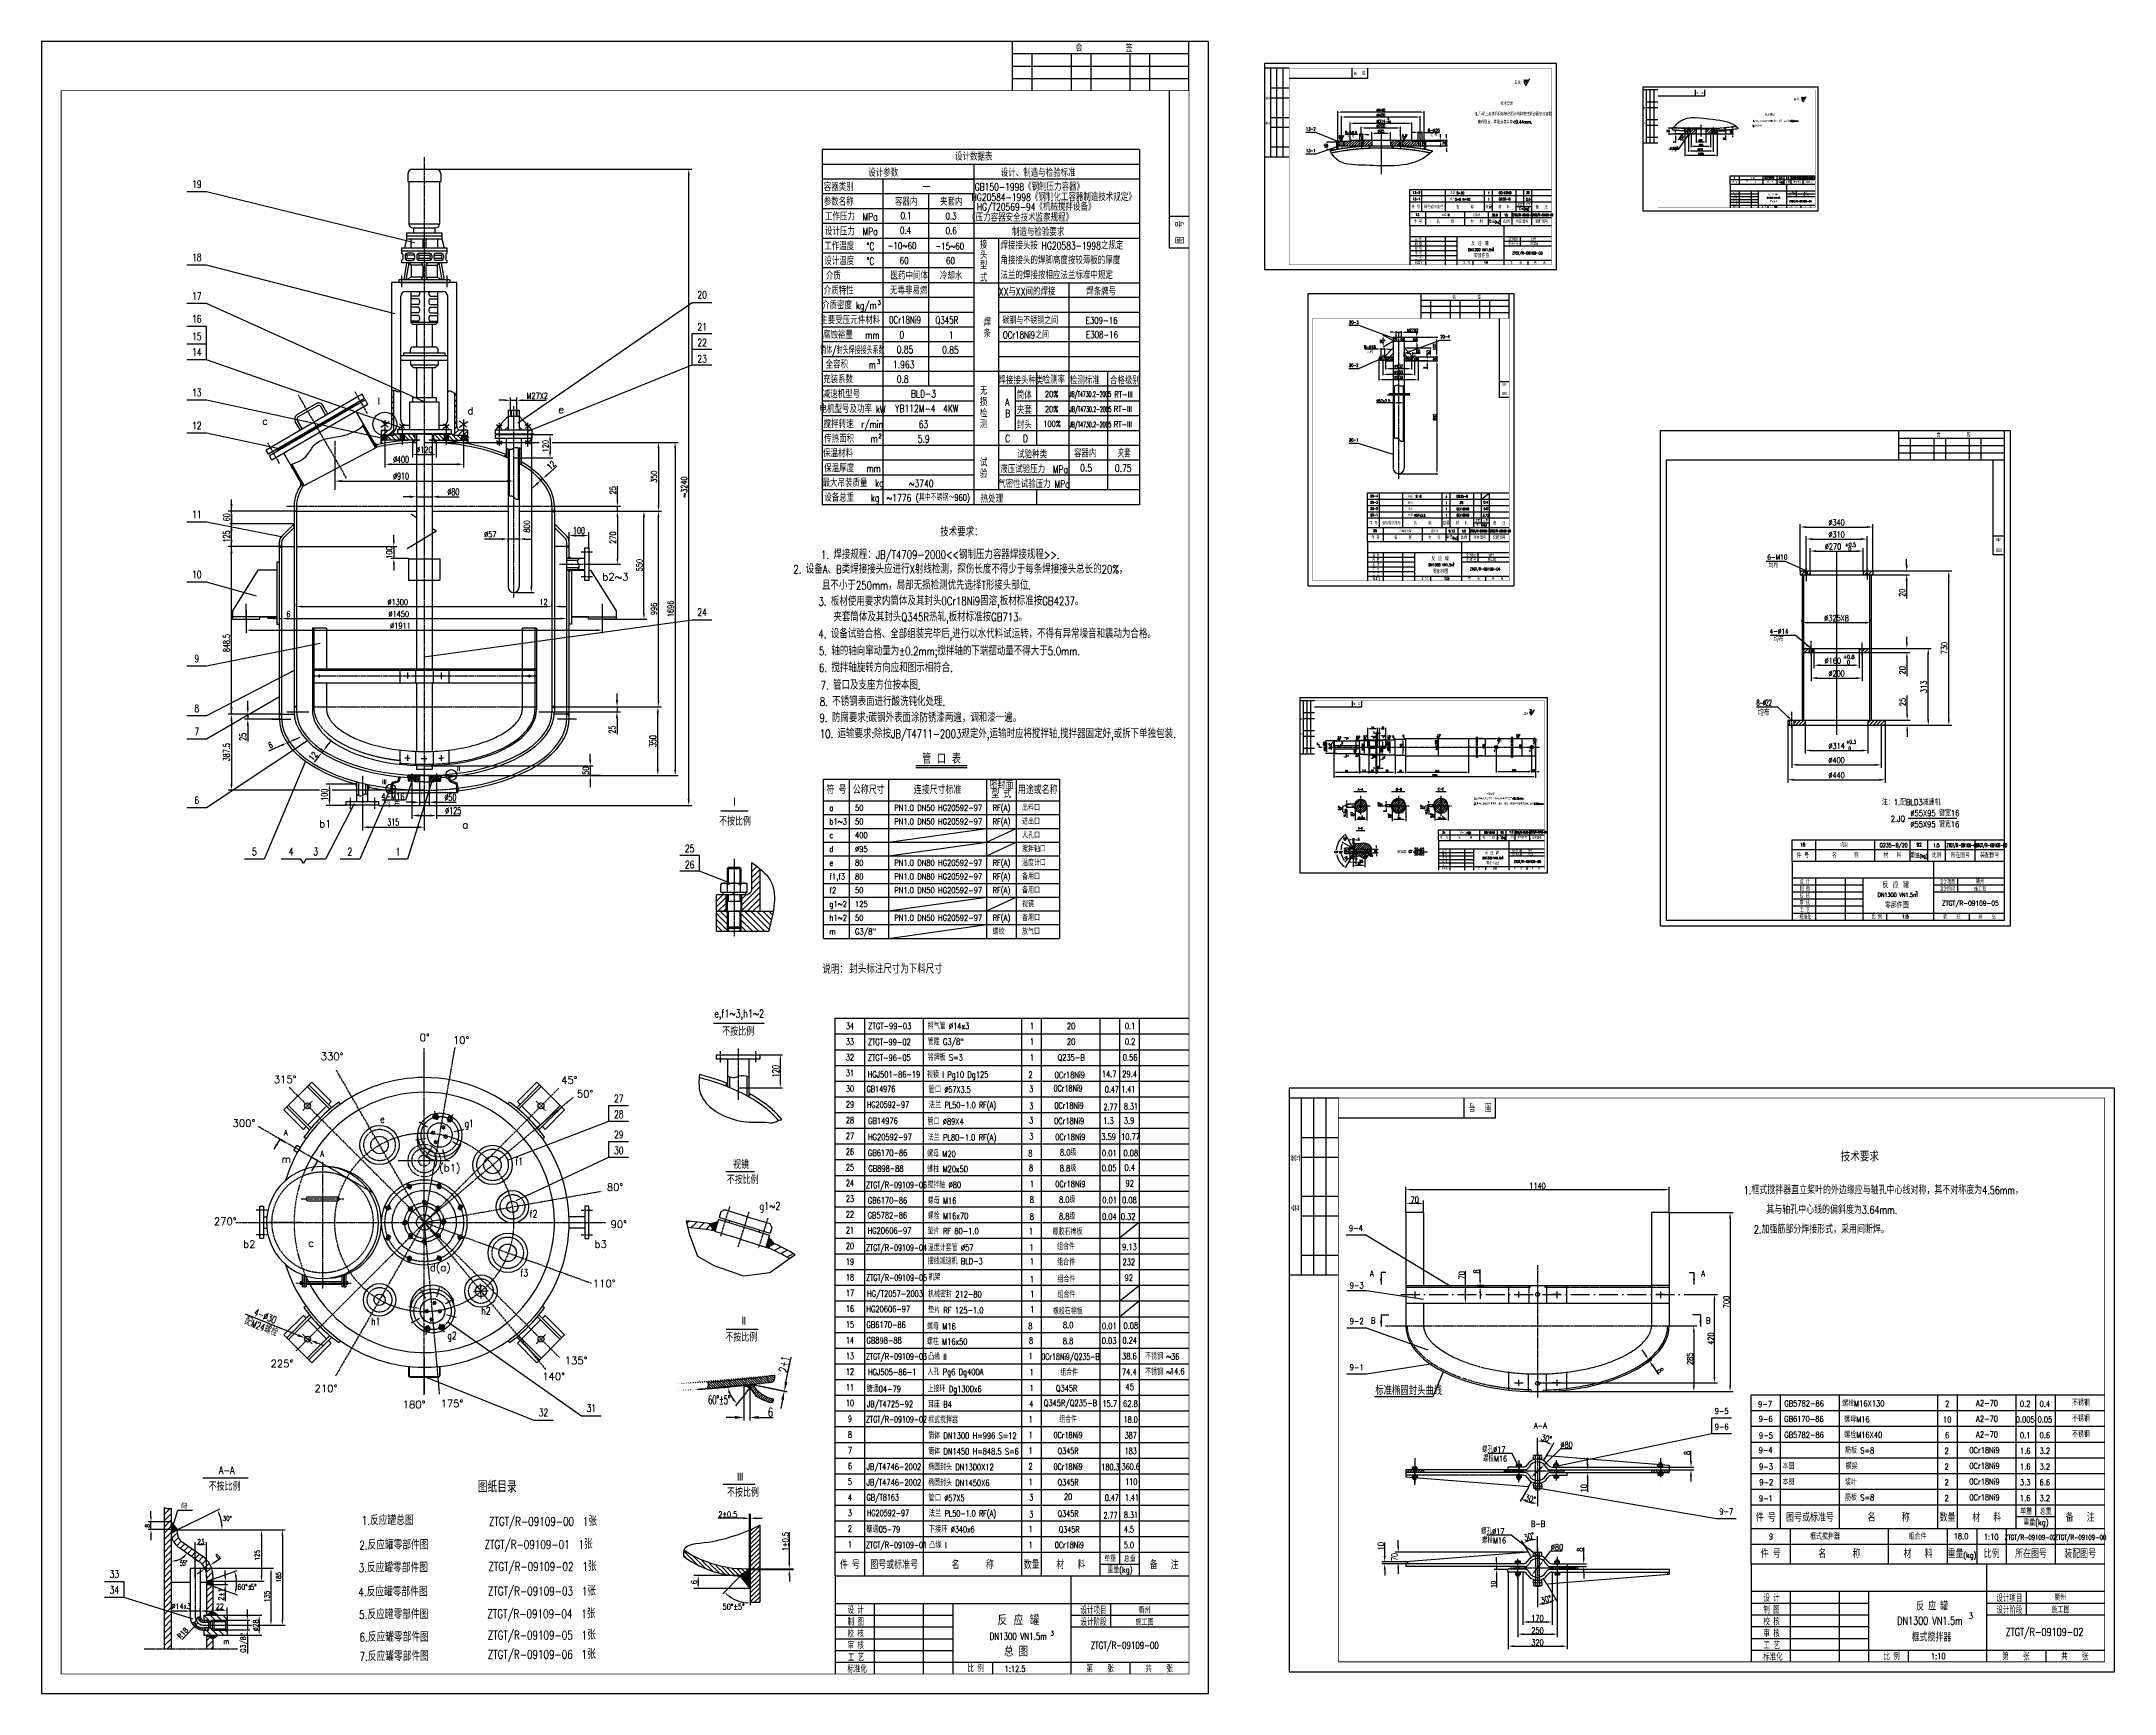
# Model space of a CAD drawing. Extents: x 10804 to 21355, y 4530 to 12940.
import ezdxf
from ezdxf.enums import TextEntityAlignment as Align

# ---------------------------------------------------------------- set-up
doc = ezdxf.new("R2010")
doc.units = 0
doc.header["$LTSCALE"] = 8
for name, pattern in [('ACAD_ISO02W100', [15, 12, -3]), ('ACAD_ISO10W100', [18, 12, -3, 0, -3]), ('CENTER', [2, 1.25, -0.25, 0.25, -0.25]), ('HIDDEN', [0.375, 0.25, -0.125]), ('HIDDEN2', [0.1875, 0.125, -0.0625]), ('PHANTOM', [2.5, 1.25, -0.25, 0.25, -0.25, 0.25, -0.25]), ('PHANTOM2', [31.75, 15.875, -3.175, 3.175, -3.175, 3.175, -3.175])]:
    doc.linetypes.add(name, pattern=pattern)
for name, color, linetype in [('1', 1, 'Continuous'), ('12', 14, 'Continuous'), ('3', 7, 'HIDDEN'), ('4', 7, 'Continuous'), ('8', 12, 'Continuous'), ('BZ', 7, 'Continuous'), ('CEN', 2, 'CENTER'), ('HGJ', 1, 'Continuous'), ('HGJX', 2, 'CENTER'), ('hgjy', 7, 'Continuous'), ('JGHF', 5, 'Continuous'), ('K1', 4, 'Continuous'), ('MXB', 7, 'Continuous'), ('sb', 1, 'Continuous'), ('sbx', 2, 'ACAD_ISO10W100'), ('sby', 5, 'Continuous'), ('tank', 1, 'Continuous'), ('tankx', 2, 'ACAD_ISO10W100'), ('tanky', 7, 'Continuous'), ('ZXX', 2, 'CENTER'), ('zz', 1, 'Continuous'), ('zzx', 2, 'CENTER')]:
    doc.layers.add(name, color=color, linetype=linetype)
doc.styles.add('HZ', font='txt', dxfattribs={"width": 0.5, "bigfont": 'hzfs'})
doc.styles.add('hzfs', font='simplex.shx', dxfattribs={"width": 0.7, "bigfont": 'hzfs.shx'})
doc.styles.get("Standard").update_dxf_attribs({"font": 'txt', "width": 0.7, "bigfont": 'hztxt.shx'})
doc.dimstyles.get("Standard").update_dxf_attribs({"dimtxt": 0.18, "dimasz": 0.18, "dimexe": 0.18, "dimexo": 0.0625, "dimgap": 0.09, "dimtad": 0, "dimtih": 1, "dimtoh": 1, "dimdec": 4, "dimzin": 0, "dimdsep": 46, "dimtxsty": 'Standard', "dimcen": 0.09, "dimadec": 0, "dimazin": 0, "dimtfac": 1, "dimtdec": 4, "dimtofl": 0, "dimtmove": 0, "dimatfit": 3, "dimfxl": 1, "dimtolj": 1, "dimtzin": 0, "dimarcsym": 0})
pattern_1 = [(135, (10857.129, 4466.069), (-11.22532, -11.22532), [])]
pattern_2 = [(45, (4070.079, 13719.8657), (-2.245064, 2.245064), []), (135, (4070.079, 13719.8657), (-2.245064, -2.245064), [])]
pattern_3 = [(45, (-8027.282, 14712.2155), (-6.735192, 6.735192), [])]
pattern_4 = [(45, (8843.71826, 2532.3951), (-0.0883883476, 0.0883883476), []), (135, (8843.71826, 2532.3951), (-0.0883883476, -0.0883883476), [])]

# ---------------------------------------------------------------- blocks, each defined once
blk = doc.blocks.new('BORDER')
for p, q in [((1, 1), (0, 1)), ((0, 1), (0, 0)), ((1, 0), (1, 1)), ((0, 0), (1, 0))]:
    blk.add_line(p, q)
blk = doc.blocks.new('HQ')
for p, q in [((-18.8, -90), (-18.8, 0)), ((-12.5, -90), (-12.5, 0)), ((-6.2, -90), (-6.2, 0)), ((64, -10), (64, 0)), ((80, -10), (80, 0)), ((0, -10), (80, -10)), ((-18.8, -20), (0, -20)), ((-18.8, -30), (0, -30)), ((-18.8, -50), (0, -50)), ((-18.8, -60), (0, -60)), ((-18.8, -80), (0, -80)), ((-25, -90), (0, -90))]:
    blk.add_line(p, q)
at = {"layer": 'K1', "color": 7}
blk.add_line((0, 0), (-25, 0), dxfattribs=at)
at = {"style": 'HZ', "width": 0.75}
for s, rotation, p in [('图  号', 180, (78, -2.6)), ('签', 90, (-19.7, -32.2)), ('会         ', 90, (-19.9, -57.7))]:
    blk.add_text(s, height=3.5, rotation=rotation, dxfattribs=at).set_placement(p)
blk = doc.blocks.new('*D313')
at = {"color": 0, "lineweight": -2}
for p, q in [((19088, 6979), (19413, 6979)), ((19398, 6949), (19398, 6097)), ((19228, 6067), (19413, 6067))]:
    blk.add_line(p, q, dxfattribs=at)
at = {"color": 0}
for points in [[(19393, 6949), (19403, 6949), (19398, 6979)], [(19393, 6097), (19403, 6097), (19398, 6067)]]:
    blk.add_solid(points, dxfattribs=at)
at = {"layer": 'Defpoints', "color": 0}
for p in [(19088, 6979), (19228, 6067), (19398, 6067)]:
    blk.add_point(p, dxfattribs=at)
at = {"color": 0, "insert": (19379, 6523), "char_height": 30, "attachment_point": 5, "rotation": 90, "style": 'hzfs'}
blk.add_mtext('\\A1;700', dxfattribs=at)
blk = doc.blocks.new('*D314')
at = {"color": 0, "lineweight": -2}
for p, q in [((17709, 5280), (17709, 5310)), ((18372, 5250), (17694, 5250)), ((17748, 5200), (17694, 5200)), ((17709, 5170), (17709, 5140))]:
    blk.add_line(p, q, dxfattribs=at)
at = {"color": 0}
for points in [[(17704, 5280), (17714, 5280), (17709, 5250)], [(17704, 5170), (17714, 5170), (17709, 5200)]]:
    blk.add_solid(points, dxfattribs=at)
at = {"layer": 'Defpoints', "color": 0}
for p in [(17709, 5200), (17748, 5200), (18372, 5250)]:
    blk.add_point(p, dxfattribs=at)
at = {"color": 0, "insert": (17690, 5225), "char_height": 30, "attachment_point": 5, "rotation": 90, "style": 'hzfs'}
blk.add_mtext('\\A1;70', dxfattribs=at)
blk = doc.blocks.new('*D315')
at = {"color": 0, "lineweight": -2}
for p, q in [((17640, 5230), (17640, 5299)), ((17748, 5200), (17625, 5200)), ((17748, 5190), (17625, 5190)), ((17640, 5160), (17640, 5130))]:
    blk.add_line(p, q, dxfattribs=at)
at = {"color": 0}
for points in [[(17635, 5230), (17645, 5230), (17640, 5200)], [(17635, 5160), (17645, 5160), (17640, 5190)]]:
    blk.add_solid(points, dxfattribs=at)
at = {"layer": 'Defpoints', "color": 0}
for p in [(17640, 5200), (17748, 5200), (17748, 5190)]:
    blk.add_point(p, dxfattribs=at)
at = {"color": 0, "insert": (17621, 5280), "char_height": 30, "attachment_point": 5, "rotation": 90, "style": 'hzfs'}
blk.add_mtext('\\A1;10', dxfattribs=at)
blk = doc.blocks.new('*D316')
at = {"color": 0, "lineweight": -2}
for p, q in [((18051, 6607), (18051, 6680)), ((18038, 6607), (18066, 6607)), ((18051, 6547), (18051, 6577)), ((18038, 6517), (18066, 6517))]:
    blk.add_line(p, q, dxfattribs=at)
at = {"color": 0}
for points in [[(18046, 6577), (18056, 6577), (18051, 6607)], [(18046, 6547), (18056, 6547), (18051, 6517)]]:
    blk.add_solid(points, dxfattribs=at)
at = {"layer": 'Defpoints', "color": 0}
for p in [(18038, 6607), (18051, 6607), (18038, 6517)]:
    blk.add_point(p, dxfattribs=at)
at = {"color": 0, "insert": (18032, 6659), "char_height": 30, "attachment_point": 5, "rotation": 90, "style": 'hzfs'}
blk.add_mtext('\\A1;70', dxfattribs=at)
blk = doc.blocks.new('*D317')
at = {"color": 0, "lineweight": -2}
for p, q in [((18318, 5122), (18318, 4817)), ((18518, 5122), (18518, 4817)), ((18348, 4832), (18488, 4832))]:
    blk.add_line(p, q, dxfattribs=at)
at = {"color": 0}
for points in [[(18348, 4837), (18348, 4827), (18318, 4832)], [(18488, 4837), (18488, 4827), (18518, 4832)]]:
    blk.add_solid(points, dxfattribs=at)
at = {"layer": 'Defpoints', "color": 0}
for p in [(18318, 5122), (18518, 5122), (18518, 4832)]:
    blk.add_point(p, dxfattribs=at)
at = {"color": 0, "insert": (18418, 4851), "char_height": 30, "attachment_point": 5, "style": 'hzfs'}
blk.add_mtext('\\A1;250', dxfattribs=at)
blk = doc.blocks.new('*D318')
at = {"color": 0, "lineweight": -2}
for p, q in [((18569, 5176), (18569, 4756)), ((18268, 5148), (18268, 4756)), ((18298, 4771), (18539, 4771))]:
    blk.add_line(p, q, dxfattribs=at)
at = {"color": 0}
for points in [[(18298, 4776), (18298, 4766), (18268, 4771)], [(18539, 4776), (18539, 4766), (18569, 4771)]]:
    blk.add_solid(points, dxfattribs=at)
at = {"layer": 'Defpoints', "color": 0}
for p in [(18569, 5176), (18268, 5148), (18569, 4771)]:
    blk.add_point(p, dxfattribs=at)
at = {"color": 0, "insert": (18418, 4790), "char_height": 30, "attachment_point": 5, "style": 'hzfs'}
blk.add_mtext('\\A1;320', dxfattribs=at)
blk = doc.blocks.new('*D319')
at = {"color": 0, "lineweight": -2}
for p, q in [((18418, 5762), (18418, 5831)), ((18468, 5749), (18502, 5808))]:
    blk.add_line(p, q, dxfattribs=at)
blk.add_arc((18418, 5662), 154, 71.1942, 78.8058, dxfattribs=at)
at = {"color": 0}
for points in [[(18447, 5808), (18448, 5818), (18418, 5816)], [(18470, 5812), (18466, 5803), (18495, 5795)]]:
    blk.add_solid(points, dxfattribs=at)
at = {"layer": 'Defpoints', "color": 0}
for p in [(18471, 5806), (18418, 5762), (18418, 5737), (18458, 5731), (18468, 5749)]:
    blk.add_point(p, dxfattribs=at)
at = {"color": 0, "insert": (18463, 5829), "char_height": 30, "attachment_point": 5, "rotation": 345, "style": 'hzfs'}
blk.add_mtext('\\A1;30%%D', dxfattribs=at)
blk = doc.blocks.new('*D320')
at = {"color": 0, "lineweight": -2}
for p, q in [((18453, 5695), (18536, 5777)), ((18536, 5777), (18593, 5777)), ((18406, 5649), (18431, 5674))]:
    blk.add_line(p, q, dxfattribs=at)
at = {"color": 0}
for points in [[(18402, 5652), (18409, 5645), (18384, 5628)], [(18428, 5678), (18435, 5671), (18453, 5695)]]:
    blk.add_solid(points, dxfattribs=at)
at = {"layer": 'Defpoints', "color": 0}
for p in [(18384, 5628), (18453, 5695)]:
    blk.add_point(p, dxfattribs=at)
at = {"color": 0, "insert": (18566, 5796), "char_height": 30, "attachment_point": 5, "style": 'hzfs'}
blk.add_mtext('\\A1;%%C80', dxfattribs=at)
blk = doc.blocks.new('*D321')
at = {"color": 0, "lineweight": -2}
for p, q in [((18673, 5699), (18673, 5729)), ((18569, 5669), (18688, 5669)), ((18569, 5655), (18688, 5655)), ((18673, 5625), (18673, 5556))]:
    blk.add_line(p, q, dxfattribs=at)
at = {"color": 0}
for points in [[(18668, 5699), (18678, 5699), (18673, 5669)], [(18668, 5625), (18678, 5625), (18673, 5655)]]:
    blk.add_solid(points, dxfattribs=at)
at = {"layer": 'Defpoints', "color": 0}
for p in [(18569, 5669), (18569, 5655), (18673, 5669)]:
    blk.add_point(p, dxfattribs=at)
at = {"color": 0, "insert": (18654, 5575), "char_height": 30, "attachment_point": 5, "rotation": 90, "style": 'hzfs'}
blk.add_mtext('\\A1;10', dxfattribs=at)
blk = doc.blocks.new('*D322')
at = {"color": 0, "lineweight": -2}
for p, q in [((18368, 5256), (18337, 5309)), ((18418, 5269), (18418, 5331))]:
    blk.add_line(p, q, dxfattribs=at)
blk.add_arc((18418, 5169), 147, 101.7217, 108.2783, dxfattribs=at)
at = {"color": 0}
for points in [[(18374, 5304), (18370, 5313), (18345, 5296)], [(18388, 5318), (18389, 5308), (18418, 5316)]]:
    blk.add_solid(points, dxfattribs=at)
at = {"layer": 'Defpoints', "color": 0}
for p in [(18393, 5314), (18368, 5256), (18378, 5239), (18418, 5269), (18418, 5234)]:
    blk.add_point(p, dxfattribs=at)
at = {"color": 0, "insert": (18375, 5329), "char_height": 30, "attachment_point": 5, "rotation": 15, "style": 'hzfs'}
blk.add_mtext('\\A1;30%%d', dxfattribs=at)
blk = doc.blocks.new('*D323')
at = {"color": 0, "lineweight": -2}
for p, q in [((18407, 5155), (18429, 5183)), ((18448, 5207), (18486, 5256)), ((18486, 5256), (18543, 5256))]:
    blk.add_line(p, q, dxfattribs=at)
at = {"color": 0}
for points in [[(18425, 5186), (18433, 5180), (18448, 5207)], [(18403, 5158), (18411, 5152), (18388, 5132)]]:
    blk.add_solid(points, dxfattribs=at)
at = {"layer": 'Defpoints', "color": 0}
for p in [(18448, 5207), (18388, 5132)]:
    blk.add_point(p, dxfattribs=at)
at = {"color": 0, "insert": (18517, 5275), "char_height": 30, "attachment_point": 5, "style": 'hzfs'}
blk.add_mtext('\\A1;%%C80', dxfattribs=at)
blk = doc.blocks.new('*D324')
at = {"color": 0, "lineweight": -2}
for p, q in [((18344, 5148), (18344, 4879)), ((18492, 5148), (18492, 4879)), ((18374, 4894), (18462, 4894))]:
    blk.add_line(p, q, dxfattribs=at)
at = {"color": 0}
for points in [[(18374, 4899), (18374, 4889), (18344, 4894)], [(18462, 4899), (18462, 4889), (18492, 4894)]]:
    blk.add_solid(points, dxfattribs=at)
at = {"layer": 'Defpoints', "color": 0}
for p in [(18344, 5148), (18492, 5148), (18492, 4894)]:
    blk.add_point(p, dxfattribs=at)
at = {"color": 0, "insert": (18418, 4913), "char_height": 30, "attachment_point": 5, "style": 'hzfs'}
blk.add_mtext('\\A1;170', dxfattribs=at)
blk = doc.blocks.new('*D325')
at = {"color": 0, "lineweight": -2}
for p, q in [((18268, 5176), (18198, 5176)), ((18210, 5200), (18210, 5224)), ((18210, 5176), (18210, 5162)), ((18268, 5162), (18198, 5162)), ((18210, 5138), (18210, 5070))]:
    blk.add_line(p, q, dxfattribs=at)
at = {"color": 0}
for points in [[(18206, 5200), (18214, 5200), (18210, 5176)], [(18206, 5138), (18214, 5138), (18210, 5162)]]:
    blk.add_solid(points, dxfattribs=at)
at = {"layer": 'Defpoints', "color": 0}
for p in [(18268, 5176), (18210, 5162), (18268, 5162)]:
    blk.add_point(p, dxfattribs=at)
at = {"color": 0, "insert": (18194, 5086), "char_height": 24, "attachment_point": 5, "rotation": 90, "style": 'hzfs'}
blk.add_mtext('\\A1;10', dxfattribs=at)
blk = doc.blocks.new('*D326')
at = {"color": 0, "lineweight": -2}
for p, q in [((18418, 5067), (18418, 4969)), ((18465, 5089), (18518, 4996))]:
    blk.add_line(p, q, dxfattribs=at)
blk.add_arc((18418, 5169), 185, 279.3126, 290.6874, dxfattribs=at)
at = {"color": 0}
for points in [[(18448, 4982), (18448, 4992), (18418, 4984)], [(18481, 5001), (18485, 4992), (18510, 5009)]]:
    blk.add_solid(points, dxfattribs=at)
at = {"layer": 'Defpoints', "color": 0}
for p in [(18418, 5234), (18418, 5067), (18449, 5116), (18465, 5089), (18450, 4987)]:
    blk.add_point(p, dxfattribs=at)
at = {"color": 0, "insert": (18461, 5009), "char_height": 30, "attachment_point": 5, "rotation": 15, "style": 'hzfs'}
blk.add_mtext('\\A1;30%%D', dxfattribs=at)
blk = doc.blocks.new('*D327')
at = {"color": 0, "lineweight": -2}
for p, q in [((18569, 5190), (18668, 5190)), ((18569, 5176), (18668, 5176)), ((18653, 5220), (18653, 5273)), ((18653, 5146), (18653, 5116))]:
    blk.add_line(p, q, dxfattribs=at)
at = {"color": 0}
for points in [[(18648, 5220), (18658, 5220), (18653, 5190)], [(18648, 5146), (18658, 5146), (18653, 5176)]]:
    blk.add_solid(points, dxfattribs=at)
at = {"layer": 'Defpoints', "color": 0}
for p in [(18569, 5190), (18569, 5176), (18653, 5190)]:
    blk.add_point(p, dxfattribs=at)
at = {"color": 0, "insert": (18634, 5262), "char_height": 30, "attachment_point": 5, "rotation": 90, "style": 'hzfs'}
blk.add_mtext('\\A1;8', dxfattribs=at)
blk = doc.blocks.new('*D328')
at = {"color": 0, "lineweight": -2}
for p, q in [((18372, 5581), (18329, 5507)), ((18418, 5560), (18418, 5483))]:
    blk.add_line(p, q, dxfattribs=at)
blk.add_arc((18418, 5662), 164, 250.512, 259.488, dxfattribs=at)
at = {"color": 0}
for points in [[(18361, 5503), (18366, 5512), (18336, 5520)], [(18389, 5506), (18388, 5496), (18418, 5498)]]:
    blk.add_solid(points, dxfattribs=at)
at = {"layer": 'Defpoints', "color": 0}
for p in [(18418, 5727), (18387, 5608), (18362, 5508), (18372, 5581), (18418, 5560)]:
    blk.add_point(p, dxfattribs=at)
at = {"color": 0, "insert": (18381, 5522), "char_height": 30, "attachment_point": 5, "rotation": 345, "style": 'hzfs'}
blk.add_mtext('\\A1;30%%d', dxfattribs=at)
blk = doc.blocks.new('*D224')
at = {"color": 0, "lineweight": -2}
for p, q in [((19199, 5713), (19199, 5765)), ((19088, 5683), (19214, 5683)), ((19088, 5669), (19214, 5669)), ((19199, 5639), (19199, 5609))]:
    blk.add_line(p, q, dxfattribs=at)
at = {"color": 0}
for points in [[(19194, 5713), (19204, 5713), (19199, 5683)], [(19194, 5639), (19204, 5639), (19199, 5669)]]:
    blk.add_solid(points, dxfattribs=at)
at = {"layer": 'Defpoints', "color": 0}
for p in [(19088, 5683), (19088, 5669), (19199, 5683)]:
    blk.add_point(p, dxfattribs=at)
at = {"color": 0, "insert": (19180, 5754), "char_height": 30, "attachment_point": 5, "rotation": 90, "style": 'hzfs'}
blk.add_mtext('\\A1;8', dxfattribs=at)
blk = doc.blocks.new('*D225')
at = {"color": 0, "lineweight": -2}
for p, q in [((19088, 6402), (19228, 6402)), ((19213, 6372), (19213, 6097)), ((18418, 6067), (19228, 6067))]:
    blk.add_line(p, q, dxfattribs=at)
at = {"color": 0}
for points in [[(19208, 6372), (19218, 6372), (19213, 6402)], [(19208, 6097), (19218, 6097), (19213, 6067)]]:
    blk.add_solid(points, dxfattribs=at)
at = {"layer": 'Defpoints', "color": 0}
for p in [(19088, 6402), (18418, 6067), (19213, 6067)]:
    blk.add_point(p, dxfattribs=at)
at = {"color": 0, "insert": (19194, 6234), "char_height": 30, "attachment_point": 5, "rotation": 90, "style": 'hzfs'}
blk.add_mtext('\\A1;285', dxfattribs=at)
blk = doc.blocks.new('*D226')
at = {"color": 0, "lineweight": -2}
for p, q in [((17748, 6979), (17748, 7110)), ((17778, 7095), (19058, 7095)), ((19088, 6979), (19088, 7110))]:
    blk.add_line(p, q, dxfattribs=at)
at = {"color": 0}
for points in [[(17778, 7100), (17778, 7090), (17748, 7095)], [(19058, 7100), (19058, 7090), (19088, 7095)]]:
    blk.add_solid(points, dxfattribs=at)
at = {"layer": 'Defpoints', "color": 0}
for p in [(19088, 7095), (17748, 6979), (19088, 6979)]:
    blk.add_point(p, dxfattribs=at)
at = {"color": 0, "insert": (18418, 7114), "char_height": 30, "attachment_point": 5, "style": 'hzfs'}
blk.add_mtext('\\A1;1140', dxfattribs=at)
blk = doc.blocks.new('*D227')
at = {"color": 0, "lineweight": -2}
for p, q in [((17748, 6979), (17748, 7040)), ((17808, 7025), (17778, 7025)), ((17838, 6979), (17838, 7040))]:
    blk.add_line(p, q, dxfattribs=at)
at = {"color": 0}
for points in [[(17778, 7030), (17778, 7020), (17748, 7025)], [(17808, 7030), (17808, 7020), (17838, 7025)]]:
    blk.add_solid(points, dxfattribs=at)
at = {"layer": 'Defpoints', "color": 0}
for p in [(17748, 7025), (17748, 6979), (17838, 6979)]:
    blk.add_point(p, dxfattribs=at)
at = {"color": 0, "insert": (17793, 7044), "char_height": 30, "attachment_point": 5, "style": 'hzfs'}
blk.add_mtext('\\A1;70', dxfattribs=at)
blk = doc.blocks.new('*D228')
at = {"color": 0, "lineweight": -2}
for p, q in [((11637, 5163), (11629, 5175)), ((11664, 5181), (11656, 5193)), ((11683, 5197), (11716, 5220)), ((11616, 5151), (11596, 5138))]:
    blk.add_line(p, q, dxfattribs=at)
at = {"color": 0}
for points in [[(11680, 5200), (11685, 5194), (11663, 5183)], [(11614, 5155), (11618, 5148), (11636, 5165)]]:
    blk.add_solid(points, dxfattribs=at)
at = {"layer": 'Defpoints', "color": 0}
for p in [(11663, 5183), (11664, 5181), (11637, 5163)]:
    blk.add_point(p, dxfattribs=at)
at = {"color": 0, "insert": (11701, 5228), "char_height": 24, "attachment_point": 5, "rotation": 34.3869}
blk.add_mtext('\\A1;6', dxfattribs=at)
blk = doc.blocks.new('*D229')
at = {"color": 0, "lineweight": -2}
for p, q in [((11586, 5121), (11586, 5300)), ((11610, 5288), (11620, 5288)), ((11644, 5121), (11644, 5300))]:
    blk.add_line(p, q, dxfattribs=at)
at = {"color": 0}
for points in [[(11610, 5292), (11610, 5284), (11586, 5288)], [(11620, 5292), (11620, 5284), (11644, 5288)]]:
    blk.add_solid(points, dxfattribs=at)
at = {"layer": 'Defpoints', "color": 0}
for p in [(11644, 5288), (11586, 5121), (11644, 5121)]:
    blk.add_point(p, dxfattribs=at)
at = {"color": 0, "insert": (11615, 5303), "char_height": 24, "attachment_point": 5}
blk.add_mtext('\\A1;23', dxfattribs=at)
blk = doc.blocks.new('*D230')
at = {"color": 0, "lineweight": -2}
for p, q in [((14460, 7782), (14576, 7782)), ((14564, 7758), (14564, 7638)), ((14350, 7614), (14576, 7614))]:
    blk.add_line(p, q, dxfattribs=at)
at = {"color": 0}
for points in [[(14560, 7758), (14568, 7758), (14564, 7782)], [(14560, 7638), (14568, 7638), (14564, 7614)]]:
    blk.add_solid(points, dxfattribs=at)
at = {"layer": 'Defpoints', "color": 0}
for p in [(14460, 7782), (14350, 7614), (14564, 7614)]:
    blk.add_point(p, dxfattribs=at)
at = {"color": 0, "insert": (14541, 7698), "char_height": 35, "attachment_point": 5, "rotation": 90, "style": 'hzfs'}
blk.add_mtext('\\A1;120', dxfattribs=at)
blk = doc.blocks.new('*D231')
at = {"color": 0, "lineweight": -2}
for p, q in [((12753, 12290), (14113, 12290)), ((14098, 9081), (14098, 12260)), ((12520, 9051), (14113, 9051))]:
    blk.add_line(p, q, dxfattribs=at)
at = {"color": 0}
for points in [[(14093, 12260), (14103, 12260), (14098, 12290)], [(14093, 9081), (14103, 9081), (14098, 9051)]]:
    blk.add_solid(points, dxfattribs=at)
at = {"layer": 'Defpoints', "color": 0}
for p in [(12752, 12290), (14098, 12290), (12519, 9051)]:
    blk.add_point(p, dxfattribs=at)
at = {"color": 0, "insert": (14075, 10671), "char_height": 30, "attachment_point": 5, "rotation": 90}
blk.add_mtext('\\A1;~3240', dxfattribs=at)
blk = doc.blocks.new('*D232')
at = {"color": 0, "lineweight": -2}
for p, q in [((12026, 9515), (11837, 9515)), ((11854, 9549), (11854, 9583)), ((11854, 9515), (11854, 9490)), ((12026, 9490), (11837, 9490)), ((11854, 9456), (11854, 9377))]:
    blk.add_line(p, q, dxfattribs=at)
at = {"color": 0}
for points in [[(11848, 9549), (11859, 9549), (11854, 9515)], [(11848, 9456), (11859, 9456), (11854, 9490)]]:
    blk.add_solid(points, dxfattribs=at)
at = {"layer": 'Defpoints', "color": 0}
for p in [(12027, 9515), (11854, 9490), (12027, 9490)]:
    blk.add_point(p, dxfattribs=at)
at = {"color": 0, "insert": (11829, 9400), "char_height": 34, "attachment_point": 5, "rotation": 90}
blk.add_mtext('\\A1;25', dxfattribs=at)
blk = doc.blocks.new('*D233')
at = {"color": 0, "lineweight": -2}
for p, q in [((11846, 10045), (11846, 9928)), ((13658, 10046), (13658, 9928)), ((11876, 9943), (13628, 9943))]:
    blk.add_line(p, q, dxfattribs=at)
at = {"color": 0}
for points in [[(11876, 9948), (11876, 9938), (11846, 9943)], [(13628, 9948), (13628, 9938), (13658, 9943)]]:
    blk.add_solid(points, dxfattribs=at)
at = {"layer": 'Defpoints', "color": 0}
for p in [(11846, 10045), (13658, 10046), (13658, 9943)]:
    blk.add_point(p, dxfattribs=at)
at = {"color": 0, "insert": (12631, 9966), "char_height": 30, "attachment_point": 5}
blk.add_mtext('\\A1;%%C1911', dxfattribs=at)
blk = doc.blocks.new('*D234')
at = {"color": 0, "lineweight": -2}
for p, q in [((13822, 10549), (13885, 10549)), ((13870, 10029), (13870, 10519)), ((13663, 9999), (13885, 9999))]:
    blk.add_line(p, q, dxfattribs=at)
at = {"color": 0}
for points in [[(13865, 10519), (13875, 10519), (13870, 10549)], [(13865, 10029), (13875, 10029), (13870, 9999)]]:
    blk.add_solid(points, dxfattribs=at)
at = {"layer": 'Defpoints', "color": 0}
for p in [(13821, 10549), (13870, 10549), (13662, 9999)]:
    blk.add_point(p, dxfattribs=at)
at = {"color": 0, "insert": (13847, 10274), "char_height": 30, "attachment_point": 5, "rotation": 90}
blk.add_mtext('\\A1;550', dxfattribs=at)
blk = doc.blocks.new('*D235')
at = {"color": 0, "lineweight": -2}
for p, q in [((13288, 10942), (13312, 10942)), ((13297, 10912), (13297, 10164)), ((13208, 10134), (13312, 10134))]:
    blk.add_line(p, q, dxfattribs=at)
at = {"color": 0}
for points in [[(13292, 10912), (13302, 10912), (13297, 10942)], [(13292, 10164), (13302, 10164), (13297, 10134)]]:
    blk.add_solid(points, dxfattribs=at)
at = {"layer": 'Defpoints', "color": 0}
for p in [(13287, 10942), (13207, 10134), (13297, 10134)]:
    blk.add_point(p, dxfattribs=at)
at = {"color": 0, "insert": (13274, 10471), "char_height": 30, "attachment_point": 5, "rotation": 90}
blk.add_mtext('\\A1;800', dxfattribs=at)
blk = doc.blocks.new('*D236')
at = {"color": 0, "lineweight": -2}
for p, q in [((13735, 10604), (13735, 10676)), ((13403, 10574), (13750, 10574)), ((13735, 10549), (13735, 10574)), ((13403, 10549), (13750, 10549)), ((13735, 10519), (13735, 10489))]:
    blk.add_line(p, q, dxfattribs=at)
at = {"color": 0}
for points in [[(13730, 10604), (13740, 10604), (13735, 10574)], [(13730, 10519), (13740, 10519), (13735, 10549)]]:
    blk.add_solid(points, dxfattribs=at)
at = {"layer": 'Defpoints', "color": 0}
for p in [(13402, 10574), (13735, 10574), (13402, 10549)]:
    blk.add_point(p, dxfattribs=at)
at = {"color": 0, "insert": (13712, 10655), "char_height": 30, "attachment_point": 5, "rotation": 90}
blk.add_mtext('\\A1;25', dxfattribs=at)
blk = doc.blocks.new('*D237')
at = {"color": 0, "lineweight": -2}
for p, q in [((13509, 10549), (13750, 10549)), ((13735, 10519), (13735, 10309)), ((13590, 10279), (13750, 10279))]:
    blk.add_line(p, q, dxfattribs=at)
at = {"color": 0}
for points in [[(13730, 10519), (13740, 10519), (13735, 10549)], [(13730, 10309), (13740, 10309), (13735, 10279)]]:
    blk.add_solid(points, dxfattribs=at)
at = {"layer": 'Defpoints', "color": 0}
for p in [(13509, 10549), (13589, 10279), (13735, 10279)]:
    blk.add_point(p, dxfattribs=at)
at = {"color": 0, "insert": (13712, 10414), "char_height": 30, "attachment_point": 5, "rotation": 90}
blk.add_mtext('\\A1;270', dxfattribs=at)
blk = doc.blocks.new('*D238')
at = {"color": 0, "lineweight": -2}
for p, q in [((13837, 10899), (14044, 10899)), ((14029, 10869), (14029, 9233)), ((13839, 9203), (14044, 9203))]:
    blk.add_line(p, q, dxfattribs=at)
at = {"color": 0}
for points in [[(14024, 10869), (14034, 10869), (14029, 10899)], [(14024, 9233), (14034, 9233), (14029, 9203)]]:
    blk.add_solid(points, dxfattribs=at)
at = {"layer": 'Defpoints', "color": 0}
for p in [(13836, 10899), (13838, 9203), (14029, 9203)]:
    blk.add_point(p, dxfattribs=at)
at = {"color": 0, "insert": (14006, 10051), "char_height": 30, "attachment_point": 5, "rotation": 90}
blk.add_mtext('\\A1;1696', dxfattribs=at)
blk = doc.blocks.new('*D239')
at = {"color": 0, "lineweight": -2}
for p, q in [((13148, 10407), (13058, 10407)), ((13178, 10411), (13178, 10392)), ((13235, 10407), (13178, 10407)), ((13235, 10418), (13235, 10392)), ((13265, 10407), (13295, 10407))]:
    blk.add_line(p, q, dxfattribs=at)
at = {"color": 0}
for points in [[(13148, 10412), (13148, 10402), (13178, 10407)], [(13265, 10412), (13265, 10402), (13235, 10407)]]:
    blk.add_solid(points, dxfattribs=at)
at = {"layer": 'Defpoints', "color": 0}
for p in [(13178, 10412), (13178, 10407), (13235, 10419)]:
    blk.add_point(p, dxfattribs=at)
at = {"color": 0, "insert": (13088, 10431), "char_height": 30, "attachment_point": 5}
blk.add_mtext('\\A1;%%c57', dxfattribs=at)
blk = doc.blocks.new('*D240')
at = {"color": 0, "lineweight": -2}
for p, q in [((12102, 10064), (12102, 10078)), ((12132, 10063), (13372, 10063)), ((13402, 10064), (13402, 10078))]:
    blk.add_line(p, q, dxfattribs=at)
at = {"color": 0}
for points in [[(12132, 10068), (12132, 10058), (12102, 10063)], [(13372, 10068), (13372, 10058), (13402, 10063)]]:
    blk.add_solid(points, dxfattribs=at)
at = {"layer": 'Defpoints', "color": 0}
for p in [(12102, 10063), (13402, 10063), (13402, 10063)]:
    blk.add_point(p, dxfattribs=at)
at = {"color": 0, "insert": (12617, 10086), "char_height": 30, "attachment_point": 5}
blk.add_mtext('\\A1;%%C1300', dxfattribs=at)
blk = doc.blocks.new('*D241')
at = {"color": 0, "lineweight": -2}
for p, q in [((12027, 10003), (12027, 10017)), ((12057, 10002), (13447, 10002)), ((13477, 9946), (13477, 10017))]:
    blk.add_line(p, q, dxfattribs=at)
at = {"color": 0}
for points in [[(12057, 10007), (12057, 9997), (12027, 10002)], [(13447, 10007), (13447, 9997), (13477, 10002)]]:
    blk.add_solid(points, dxfattribs=at)
at = {"layer": 'Defpoints', "color": 0}
for p in [(12027, 10002), (13477, 10002), (13477, 9946)]:
    blk.add_point(p, dxfattribs=at)
at = {"color": 0, "insert": (12622, 10025), "char_height": 30, "attachment_point": 5}
blk.add_mtext('\\A1;%%c1450', dxfattribs=at)
blk = doc.blocks.new('*D242')
at = {"color": 0, "lineweight": -2}
for p, q in [((13403, 9553), (13958, 9553)), ((13941, 9237), (13941, 9519)), ((12753, 9203), (13958, 9203))]:
    blk.add_line(p, q, dxfattribs=at)
at = {"color": 0}
for points in [[(13935, 9519), (13946, 9519), (13941, 9553)], [(13935, 9237), (13946, 9237), (13941, 9203)]]:
    blk.add_solid(points, dxfattribs=at)
at = {"layer": 'Defpoints', "color": 0}
for p in [(13402, 9553), (13941, 9553), (12752, 9203)]:
    blk.add_point(p, dxfattribs=at)
at = {"color": 0, "insert": (13916, 9378), "char_height": 34, "attachment_point": 5, "rotation": 90}
blk.add_mtext('\\A1;350', dxfattribs=at)
blk = doc.blocks.new('*D243')
at = {"color": 0, "lineweight": -2}
for p, q in [((13597, 9283), (13597, 9313)), ((12753, 9253), (13612, 9253)), ((13651, 9203), (13582, 9203)), ((13597, 9253), (13597, 9203)), ((13597, 9173), (13597, 9143))]:
    blk.add_line(p, q, dxfattribs=at)
at = {"color": 0}
for points in [[(13592, 9283), (13602, 9283), (13597, 9253)], [(13592, 9173), (13602, 9173), (13597, 9203)]]:
    blk.add_solid(points, dxfattribs=at)
at = {"layer": 'Defpoints', "color": 0}
for p in [(12753, 9253), (13597, 9203), (13651, 9203)]:
    blk.add_point(p, dxfattribs=at)
at = {"color": 0, "insert": (13574, 9228), "char_height": 30, "attachment_point": 5, "rotation": 90}
blk.add_mtext('\\A1;50', dxfattribs=at)
blk = doc.blocks.new('*D244')
at = {"color": 0, "lineweight": -2}
for p, q in [((12752, 9090), (12752, 8923)), ((12437, 9051), (12437, 8923)), ((12471, 8940), (12718, 8940))]:
    blk.add_line(p, q, dxfattribs=at)
at = {"color": 0}
for points in [[(12471, 8945), (12471, 8934), (12437, 8940)], [(12718, 8945), (12718, 8934), (12752, 8940)]]:
    blk.add_solid(points, dxfattribs=at)
at = {"layer": 'Defpoints', "color": 0}
for p in [(12752, 9090), (12437, 9051), (12752, 8940)]:
    blk.add_point(p, dxfattribs=at)
at = {"color": 0, "insert": (12594, 8965), "char_height": 34, "attachment_point": 5}
blk.add_mtext('\\A1;315', dxfattribs=at)
blk = doc.blocks.new('*D245')
at = {"color": 0, "lineweight": -2}
for p, q in [((12408, 9159), (12252, 9159)), ((12269, 9125), (12269, 9085)), ((12354, 9051), (12252, 9051))]:
    blk.add_line(p, q, dxfattribs=at)
at = {"color": 0}
for points in [[(12264, 9125), (12275, 9125), (12269, 9159)], [(12264, 9085), (12275, 9085), (12269, 9051)]]:
    blk.add_solid(points, dxfattribs=at)
at = {"layer": 'Defpoints', "color": 0}
for p in [(12408, 9159), (12269, 9051), (12354, 9051)]:
    blk.add_point(p, dxfattribs=at)
at = {"color": 0, "insert": (12244, 9105), "char_height": 34, "attachment_point": 5, "rotation": 90}
blk.add_mtext('\\A1;100', dxfattribs=at)
blk = doc.blocks.new('*D246')
at = {"color": 0, "lineweight": -2}
for p, q in [((12727, 9171), (12727, 9050)), ((12777, 9171), (12777, 9050)), ((12693, 9067), (12659, 9067)), ((12727, 9067), (12777, 9067)), ((12811, 9067), (12915, 9067))]:
    blk.add_line(p, q, dxfattribs=at)
at = {"color": 0}
for points in [[(12693, 9073), (12693, 9061), (12727, 9067)], [(12811, 9073), (12811, 9061), (12777, 9067)]]:
    blk.add_solid(points, dxfattribs=at)
at = {"layer": 'Defpoints', "color": 0}
for p in [(12727, 9172), (12777, 9172), (12777, 9067)]:
    blk.add_point(p, dxfattribs=at)
at = {"color": 0, "insert": (12885, 9092), "char_height": 34, "attachment_point": 5}
blk.add_mtext('\\A1;%%C50', dxfattribs=at)
blk = doc.blocks.new('*D247')
at = {"color": 0, "lineweight": -2}
for p, q in [((12689, 9165), (12689, 8982)), ((12814, 9165), (12814, 8982)), ((12723, 8999), (12780, 8999)), ((12814, 8999), (12937, 8999))]:
    blk.add_line(p, q, dxfattribs=at)
at = {"color": 0}
for points in [[(12723, 9005), (12723, 8994), (12689, 8999)], [(12780, 9005), (12780, 8994), (12814, 8999)]]:
    blk.add_solid(points, dxfattribs=at)
at = {"layer": 'Defpoints', "color": 0}
for p in [(12689, 9165), (12814, 9165), (12814, 8999)]:
    blk.add_point(p, dxfattribs=at)
at = {"color": 0, "insert": (12899, 9024), "char_height": 34, "attachment_point": 5}
blk.add_mtext('\\A1;%%C125', dxfattribs=at)
blk = doc.blocks.new('*D248')
at = {"color": 0, "lineweight": -2}
for p, q in [((12366, 10369), (12612, 10369)), ((12597, 10399), (12597, 10429)), ((12597, 10369), (12597, 10307)), ((12671, 10307), (12582, 10307)), ((12597, 10277), (12597, 10247))]:
    blk.add_line(p, q, dxfattribs=at)
at = {"color": 0}
for points in [[(12592, 10399), (12602, 10399), (12597, 10369)], [(12592, 10277), (12602, 10277), (12597, 10307)]]:
    blk.add_solid(points, dxfattribs=at)
at = {"layer": 'Defpoints', "color": 0}
for p in [(12366, 10369), (12597, 10307), (12672, 10307)]:
    blk.add_point(p, dxfattribs=at)
at = {"color": 0, "insert": (12574, 10338), "char_height": 30, "attachment_point": 5, "rotation": 90}
blk.add_mtext('\\A1;100', dxfattribs=at)
blk = doc.blocks.new('*D249')
at = {"color": 0, "lineweight": -2}
for p, q in [((13733, 9587), (13733, 9621)), ((13403, 9553), (13750, 9553)), ((13403, 9528), (13750, 9528)), ((13733, 9553), (13733, 9528)), ((13733, 9494), (13733, 9414))]:
    blk.add_line(p, q, dxfattribs=at)
at = {"color": 0}
for points in [[(13727, 9587), (13738, 9587), (13733, 9553)], [(13727, 9494), (13738, 9494), (13733, 9528)]]:
    blk.add_solid(points, dxfattribs=at)
at = {"layer": 'Defpoints', "color": 0}
for p in [(13402, 9528), (13403, 9553), (13733, 9528)]:
    blk.add_point(p, dxfattribs=at)
at = {"color": 0, "insert": (13708, 9437), "char_height": 34, "attachment_point": 5, "rotation": 90}
blk.add_mtext('\\A1;25', dxfattribs=at)
blk = doc.blocks.new('*D250')
at = {"color": 0, "lineweight": -2}
for p, q in [((13489, 10320), (13489, 10442)), ((13523, 10425), (13555, 10425)), ((13589, 10362), (13589, 10442))]:
    blk.add_line(p, q, dxfattribs=at)
at = {"color": 0}
for points in [[(13523, 10431), (13523, 10419), (13489, 10425)], [(13555, 10431), (13555, 10419), (13589, 10425)]]:
    blk.add_solid(points, dxfattribs=at)
at = {"layer": 'Defpoints', "color": 0}
for p in [(13589, 10425), (13589, 10361), (13489, 10319)]:
    blk.add_point(p, dxfattribs=at)
at = {"color": 0, "insert": (13539, 10450), "char_height": 34, "attachment_point": 5}
blk.add_mtext('\\A1;100', dxfattribs=at)
blk = doc.blocks.new('*D251')
at = {"color": 0, "lineweight": -2}
for p, q in [((12678, 10622), (12644, 10622)), ((12712, 10625), (12712, 10605)), ((12712, 10622), (12792, 10622)), ((12792, 10633), (12792, 10605)), ((12826, 10622), (12930, 10622))]:
    blk.add_line(p, q, dxfattribs=at)
at = {"color": 0}
for points in [[(12678, 10628), (12678, 10616), (12712, 10622)], [(12826, 10628), (12826, 10616), (12792, 10622)]]:
    blk.add_solid(points, dxfattribs=at)
at = {"layer": 'Defpoints', "color": 0}
for p in [(12712, 10626), (12792, 10634), (12792, 10622)]:
    blk.add_point(p, dxfattribs=at)
at = {"color": 0, "insert": (12900, 10647), "char_height": 34, "attachment_point": 5}
blk.add_mtext('\\A1;%%C80', dxfattribs=at)
blk = doc.blocks.new('*D252')
at = {"color": 0, "lineweight": -2}
for p, q in [((13403, 10899), (13959, 10899)), ((13944, 10869), (13944, 10579)), ((13439, 10549), (13959, 10549))]:
    blk.add_line(p, q, dxfattribs=at)
at = {"color": 0}
for points in [[(13939, 10869), (13949, 10869), (13944, 10899)], [(13939, 10579), (13949, 10579), (13944, 10549)]]:
    blk.add_solid(points, dxfattribs=at)
at = {"layer": 'Defpoints', "color": 0}
for p in [(13403, 10899), (13438, 10549), (13944, 10549)]:
    blk.add_point(p, dxfattribs=at)
at = {"color": 0, "insert": (13921, 10724), "char_height": 30, "attachment_point": 5, "rotation": 90}
blk.add_mtext('\\A1;350', dxfattribs=at)
blk = doc.blocks.new('*D253')
at = {"color": 0, "lineweight": -2}
for p, q in [((13300, 10939), (13407, 10939)), ((13392, 10909), (13392, 10850)), ((13208, 10820), (13407, 10820))]:
    blk.add_line(p, q, dxfattribs=at)
at = {"color": 0}
for points in [[(13387, 10909), (13397, 10909), (13392, 10939)], [(13387, 10850), (13397, 10850), (13392, 10820)]]:
    blk.add_solid(points, dxfattribs=at)
at = {"layer": 'Defpoints', "color": 0}
for p in [(13299, 10939), (13207, 10820), (13392, 10820)]:
    blk.add_point(p, dxfattribs=at)
at = {"color": 0, "insert": (13369, 10880), "char_height": 30, "attachment_point": 5, "rotation": 90}
blk.add_mtext('\\A1;120', dxfattribs=at)
blk = doc.blocks.new('*D254')
at = {"color": 0, "lineweight": -2}
for p, q in [((13377, 10734), (13427, 10778)), ((13324, 10686), (13301, 10666)), ((13346, 10706), (13336, 10717)), ((13354, 10714), (13345, 10725)), ((13346, 10706), (13355, 10714))]:
    blk.add_line(p, q, dxfattribs=at)
at = {"color": 0}
for points in [[(13320, 10690), (13327, 10682), (13346, 10706)], [(13374, 10737), (13381, 10730), (13355, 10714)]]:
    blk.add_solid(points, dxfattribs=at)
at = {"layer": 'Defpoints', "color": 0}
for p in [(13346, 10706), (13355, 10714), (13355, 10714)]:
    blk.add_point(p, dxfattribs=at)
at = {"color": 0, "insert": (13398, 10783), "char_height": 30, "attachment_point": 5, "rotation": 41.7794}
blk.add_mtext('\\A1;12', dxfattribs=at)
blk = doc.blocks.new('*D255')
at = {"color": 0, "lineweight": -2}
for p, q in [((13161, 11113), (13131, 11113)), ((13191, 11063), (13191, 11128)), ((13191, 11113), (13223, 11113)), ((13223, 11063), (13223, 11128)), ((13253, 11113), (13372, 11113))]:
    blk.add_line(p, q, dxfattribs=at)
at = {"color": 0}
for points in [[(13161, 11118), (13161, 11108), (13191, 11113)], [(13253, 11118), (13253, 11108), (13223, 11113)]]:
    blk.add_solid(points, dxfattribs=at)
at = {"layer": 'Defpoints', "color": 0}
for p in [(13223, 11113), (13191, 11062), (13223, 11062)]:
    blk.add_point(p, dxfattribs=at)
at = {"color": 0, "insert": (13327, 11136), "char_height": 30, "attachment_point": 5}
blk.add_mtext('\\A1;M27X2', dxfattribs=at)
blk = doc.blocks.new('*D256')
at = {"color": 0, "lineweight": -2}
for p, q in [((17521, 12456), (17521, 12505)), ((17536, 12500), (17706, 12500)), ((17721, 12452), (17721, 12505))]:
    blk.add_line(p, q, dxfattribs=at)
at = {"color": 0}
for points in [[(17536, 12502), (17536, 12497), (17521, 12500)], [(17706, 12502), (17706, 12497), (17721, 12500)]]:
    blk.add_solid(points, dxfattribs=at)
at = {"layer": 'Defpoints', "color": 0}
for p in [(17521, 12455), (17721, 12500), (17721, 12451)]:
    blk.add_point(p, dxfattribs=at)
at = {"color": 0, "insert": (17621, 12510), "char_height": 15, "attachment_point": 5, "style": 'hzfs'}
blk.add_mtext('\\A1;%%C200', dxfattribs=at)
blk = doc.blocks.new('*D257')
at = {"color": 0, "lineweight": -2}
for p, q in [((17574, 12438), (17574, 12478)), ((17589, 12473), (17654, 12473)), ((17669, 12438), (17669, 12478))]:
    blk.add_line(p, q, dxfattribs=at)
at = {"color": 0}
for points in [[(17589, 12475), (17589, 12470), (17574, 12473)], [(17654, 12475), (17654, 12470), (17669, 12473)]]:
    blk.add_solid(points, dxfattribs=at)
at = {"layer": 'Defpoints', "color": 0}
for p in [(17669, 12473), (17574, 12438), (17669, 12438)]:
    blk.add_point(p, dxfattribs=at)
at = {"color": 0, "insert": (17621, 12483), "char_height": 15, "attachment_point": 5, "style": 'hzfs'}
blk.add_mtext('\\A1;%%C95', dxfattribs=at)
blk = doc.blocks.new('*D258')
at = {"color": 0, "lineweight": -2}
for p, q in [((17464, 12438), (17464, 12528)), ((17479, 12523), (17763, 12523)), ((17778, 12438), (17778, 12528))]:
    blk.add_line(p, q, dxfattribs=at)
at = {"color": 0}
for points in [[(17479, 12526), (17479, 12521), (17464, 12523)], [(17763, 12526), (17763, 12521), (17778, 12523)]]:
    blk.add_solid(points, dxfattribs=at)
at = {"layer": 'Defpoints', "color": 0}
for p in [(17778, 12523), (17464, 12438), (17778, 12438)]:
    blk.add_point(p, dxfattribs=at)
at = {"color": 0, "insert": (17621, 12534), "char_height": 15, "attachment_point": 5, "style": 'hzfs'}
blk.add_mtext('\\A1;%%C314', dxfattribs=at)
blk = doc.blocks.new('*D259')
at = {"color": 0, "lineweight": -2}
for p, q in [((17421, 12444), (17421, 12560)), ((17821, 12444), (17821, 12560)), ((17806, 12555), (17436, 12555))]:
    blk.add_line(p, q, dxfattribs=at)
at = {"color": 0}
for points in [[(17436, 12557), (17436, 12552), (17421, 12555)], [(17806, 12557), (17806, 12552), (17821, 12555)]]:
    blk.add_solid(points, dxfattribs=at)
at = {"layer": 'Defpoints', "color": 0}
for p in [(17421, 12555), (17421, 12444), (17821, 12444)]:
    blk.add_point(p, dxfattribs=at)
at = {"color": 0, "insert": (17621, 12565), "char_height": 15, "attachment_point": 5, "style": 'hzfs'}
blk.add_mtext('\\A1;%%C400', dxfattribs=at)
blk = doc.blocks.new('*D260')
at = {"color": 0, "lineweight": -2}
for p, q in [((17401, 12424), (17401, 12585)), ((17826, 12580), (17416, 12580)), ((17841, 12420), (17841, 12585))]:
    blk.add_line(p, q, dxfattribs=at)
at = {"color": 0}
for points in [[(17416, 12582), (17416, 12577), (17401, 12580)], [(17826, 12582), (17826, 12577), (17841, 12580)]]:
    blk.add_solid(points, dxfattribs=at)
at = {"layer": 'Defpoints', "color": 0}
for p in [(17401, 12580), (17401, 12424), (17841, 12419)]:
    blk.add_point(p, dxfattribs=at)
at = {"color": 0, "insert": (17621, 12590), "char_height": 15, "attachment_point": 5, "style": 'hzfs'}
blk.add_mtext('\\A1;%%C440', dxfattribs=at)
blk = doc.blocks.new('*D261')
at = {"color": 0, "lineweight": -2}
for p, q in [((17796, 12477), (17781, 12477)), ((17811, 12433), (17811, 12482)), ((17811, 12477), (17831, 12477)), ((17831, 12433), (17831, 12482)), ((17846, 12477), (17919, 12477))]:
    blk.add_line(p, q, dxfattribs=at)
at = {"color": 0}
for points in [[(17796, 12479), (17796, 12474), (17811, 12477)], [(17846, 12479), (17846, 12474), (17831, 12477)]]:
    blk.add_solid(points, dxfattribs=at)
at = {"layer": 'Defpoints', "color": 0}
for p in [(17831, 12477), (17811, 12433), (17831, 12433)]:
    blk.add_point(p, dxfattribs=at)
at = {"color": 0, "insert": (17890, 12487), "char_height": 15, "attachment_point": 5, "style": 'hzfs'}
blk.add_mtext('\\A1;8-M20', dxfattribs=at)
blk = doc.blocks.new('*D262')
at = {"color": 0, "lineweight": -2}
for p, q in [((17955, 12453), (17955, 12468)), ((17779, 12438), (17960, 12438)), ((17842, 12408), (17960, 12408)), ((17955, 12438), (17955, 12408)), ((17955, 12393), (17955, 12378))]:
    blk.add_line(p, q, dxfattribs=at)
at = {"color": 0}
for points in [[(17952, 12453), (17957, 12453), (17955, 12438)], [(17952, 12393), (17957, 12393), (17955, 12408)]]:
    blk.add_solid(points, dxfattribs=at)
at = {"layer": 'Defpoints', "color": 0}
for p in [(17778, 12438), (17841, 12408), (17955, 12408)]:
    blk.add_point(p, dxfattribs=at)
at = {"color": 0, "insert": (17944, 12423), "char_height": 15, "attachment_point": 5, "rotation": 90, "style": 'hzfs'}
blk.add_mtext('\\A1;30', dxfattribs=at)
blk = doc.blocks.new('*D263')
at = {"color": 0, "lineweight": -2}
for p, q in [((17924, 12453), (17924, 12468)), ((17838, 12433), (17929, 12433)), ((17853, 12438), (17929, 12438)), ((17924, 12433), (17924, 12438)), ((17924, 12418), (17924, 12403))]:
    blk.add_line(p, q, dxfattribs=at)
at = {"color": 0}
for points in [[(17921, 12453), (17926, 12453), (17924, 12438)], [(17921, 12418), (17926, 12418), (17924, 12433)]]:
    blk.add_solid(points, dxfattribs=at)
at = {"layer": 'Defpoints', "color": 0}
for p in [(17837, 12433), (17852, 12438), (17924, 12438)]:
    blk.add_point(p, dxfattribs=at)
at = {"color": 0, "insert": (17913, 12435), "char_height": 15, "attachment_point": 5, "rotation": 90, "style": 'hzfs'}
blk.add_mtext('\\A1;5', dxfattribs=at)
blk = doc.blocks.new('*D264')
at = {"color": 0, "lineweight": -2}
for p, q in [((12692, 10897), (12692, 10822)), ((12812, 10897), (12812, 10822)), ((12722, 10837), (12782, 10837))]:
    blk.add_line(p, q, dxfattribs=at)
at = {"color": 0}
for points in [[(12722, 10842), (12722, 10832), (12692, 10837)], [(12782, 10842), (12782, 10832), (12812, 10837)]]:
    blk.add_solid(points, dxfattribs=at)
at = {"layer": 'Defpoints', "color": 0}
for p in [(12692, 10898), (12812, 10898), (12812, 10837)]:
    blk.add_point(p, dxfattribs=at)
at = {"color": 0, "insert": (12752, 10861), "char_height": 30, "attachment_point": 5}
blk.add_mtext('\\A1;%%C120', dxfattribs=at)
blk = doc.blocks.new('*D265')
at = {"color": 0, "lineweight": -2}
for p, q in [((17395, 12427), (17344, 12427)), ((17395, 12388), (17344, 12388)), ((17349, 12412), (17349, 12403))]:
    blk.add_line(p, q, dxfattribs=at)
at = {"color": 0}
for points in [[(17347, 12412), (17352, 12412), (17349, 12427)], [(17347, 12403), (17352, 12403), (17349, 12388)]]:
    blk.add_solid(points, dxfattribs=at)
at = {"layer": 'Defpoints', "color": 0}
for p in [(17349, 12388), (17395, 12427), (17395, 12388)]:
    blk.add_point(p, dxfattribs=at)
at = {"color": 0, "insert": (17339, 12408), "char_height": 15, "attachment_point": 5, "rotation": 90, "style": 'hzfs'}
blk.add_mtext('\\A1;40', dxfattribs=at)
blk = doc.blocks.new('*D266')
at = {"color": 0, "lineweight": -2}
for p, q in [((17683, 11460), (17668, 11460)), ((17698, 11435), (17698, 11465)), ((17698, 11460), (17725, 11460)), ((17725, 11435), (17725, 11465)), ((17740, 11460), (17810, 11460))]:
    blk.add_line(p, q, dxfattribs=at)
at = {"color": 0}
for points in [[(17683, 11462), (17683, 11457), (17698, 11460)], [(17740, 11462), (17740, 11457), (17725, 11460)]]:
    blk.add_solid(points, dxfattribs=at)
at = {"layer": 'Defpoints', "color": 0}
for p in [(17698, 11434), (17725, 11460), (17725, 11434)]:
    blk.add_point(p, dxfattribs=at)
at = {"color": 0, "insert": (17782, 11470), "char_height": 15, "attachment_point": 5, "style": 'hzfs'}
blk.add_mtext('\\A1;M27X2', dxfattribs=at)
blk = doc.blocks.new('*D267')
at = {"color": 0, "lineweight": -2}
for p, q in [((17778, 11314), (17910, 11314)), ((17905, 11299), (17905, 10754)), ((17712, 10739), (17910, 10739))]:
    blk.add_line(p, q, dxfattribs=at)
at = {"color": 0}
for points in [[(17903, 11299), (17908, 11299), (17905, 11314)], [(17903, 10754), (17908, 10754), (17905, 10739)]]:
    blk.add_solid(points, dxfattribs=at)
at = {"layer": 'Defpoints', "color": 0}
for p in [(17777, 11314), (17711, 10739), (17905, 10739)]:
    blk.add_point(p, dxfattribs=at)
at = {"color": 0, "insert": (17895, 11027), "char_height": 15, "attachment_point": 5, "rotation": 90, "style": 'hzfs'}
blk.add_mtext('\\A1;800', dxfattribs=at)
blk = doc.blocks.new('*D268')
at = {"color": 0, "lineweight": -2}
for p, q in [((17740, 11434), (17808, 11434)), ((17740, 11414), (17808, 11414)), ((17803, 11449), (17803, 11464)), ((17803, 11434), (17803, 11414)), ((17803, 11399), (17803, 11384))]:
    blk.add_line(p, q, dxfattribs=at)
at = {"color": 0}
for points in [[(17801, 11449), (17806, 11449), (17803, 11434)], [(17801, 11399), (17806, 11399), (17803, 11414)]]:
    blk.add_solid(points, dxfattribs=at)
at = {"layer": 'Defpoints', "color": 0}
for p in [(17740, 11434), (17740, 11414), (17803, 11414)]:
    blk.add_point(p, dxfattribs=at)
at = {"color": 0, "insert": (17793, 11424), "char_height": 15, "attachment_point": 5, "rotation": 90, "style": 'hzfs'}
blk.add_mtext('\\A1;20', dxfattribs=at)
blk = doc.blocks.new('*D269')
at = {"color": 0, "lineweight": -2}
for p, q in [((17812, 11334), (17910, 11334)), ((17858, 11314), (17910, 11314)), ((17905, 11349), (17905, 11364)), ((17905, 11334), (17905, 11314)), ((17905, 11299), (17905, 11284))]:
    blk.add_line(p, q, dxfattribs=at)
at = {"color": 0}
for points in [[(17903, 11349), (17908, 11349), (17905, 11334)], [(17903, 11299), (17908, 11299), (17905, 11314)]]:
    blk.add_solid(points, dxfattribs=at)
at = {"layer": 'Defpoints', "color": 0}
for p in [(17811, 11334), (17858, 11314), (17905, 11314)]:
    blk.add_point(p, dxfattribs=at)
at = {"color": 0, "insert": (17895, 11324), "char_height": 15, "attachment_point": 5, "rotation": 90, "style": 'hzfs'}
blk.add_mtext('\\A1;20', dxfattribs=at)
blk = doc.blocks.new('*D270')
at = {"color": 0, "lineweight": -2}
for p, q in [((17812, 11316), (17862, 11316)), ((17812, 11314), (17862, 11314)), ((17857, 11331), (17857, 11346)), ((17857, 11316), (17857, 11314)), ((17857, 11299), (17857, 11271))]:
    blk.add_line(p, q, dxfattribs=at)
at = {"color": 0}
for points in [[(17854, 11331), (17859, 11331), (17857, 11316)], [(17854, 11299), (17859, 11299), (17857, 11314)]]:
    blk.add_solid(points, dxfattribs=at)
at = {"layer": 'Defpoints', "color": 0}
for p in [(17811, 11316), (17811, 11314), (17857, 11314)]:
    blk.add_point(p, dxfattribs=at)
at = {"color": 0, "insert": (17846, 11278), "char_height": 15, "attachment_point": 5, "rotation": 90, "style": 'hzfs'}
blk.add_mtext('\\A1;2', dxfattribs=at)
blk = doc.blocks.new('*D271')
at = {"color": 0, "lineweight": -2}
for p, q in [((17809, 11434), (17910, 11434)), ((17905, 11349), (17905, 11419)), ((17905, 11334), (17900, 11334))]:
    blk.add_line(p, q, dxfattribs=at)
at = {"color": 0}
for points in [[(17903, 11419), (17908, 11419), (17905, 11434)], [(17903, 11349), (17908, 11349), (17905, 11334)]]:
    blk.add_solid(points, dxfattribs=at)
at = {"layer": 'Defpoints', "color": 0}
for p in [(17808, 11434), (17905, 11434), (17905, 11334)]:
    blk.add_point(p, dxfattribs=at)
at = {"color": 0, "insert": (17895, 11384), "char_height": 15, "attachment_point": 5, "rotation": 90, "style": 'hzfs'}
blk.add_mtext('\\A1;100', dxfattribs=at)
blk = doc.blocks.new('*D272')
at = {"color": 0, "lineweight": -2}
for p, q in [((17631, 11299), (17631, 11241)), ((17791, 11303), (17791, 11241)), ((17646, 11246), (17776, 11246))]:
    blk.add_line(p, q, dxfattribs=at)
at = {"color": 0}
for points in [[(17646, 11248), (17646, 11243), (17631, 11246)], [(17776, 11248), (17776, 11243), (17791, 11246)]]:
    blk.add_solid(points, dxfattribs=at)
at = {"layer": 'Defpoints', "color": 0}
for p in [(17631, 11299), (17791, 11303), (17791, 11246)]:
    blk.add_point(p, dxfattribs=at)
at = {"color": 0, "insert": (17711, 11256), "char_height": 15, "attachment_point": 5, "style": 'hzfs'}
blk.add_mtext('\\A1;%%C160', dxfattribs=at)
blk = doc.blocks.new('*D273')
at = {"color": 0, "lineweight": -2}
for p, q in [((17611, 11316), (17611, 11214)), ((17811, 11317), (17811, 11214)), ((17626, 11219), (17796, 11219))]:
    blk.add_line(p, q, dxfattribs=at)
at = {"color": 0}
for points in [[(17626, 11222), (17626, 11217), (17611, 11219)], [(17796, 11222), (17796, 11217), (17811, 11219)]]:
    blk.add_solid(points, dxfattribs=at)
at = {"layer": 'Defpoints', "color": 0}
for p in [(17611, 11316), (17811, 11318), (17811, 11219)]:
    blk.add_point(p, dxfattribs=at)
at = {"color": 0, "insert": (17711, 11230), "char_height": 15, "attachment_point": 5, "style": 'hzfs'}
blk.add_mtext('\\A1;%%C200', dxfattribs=at)
blk = doc.blocks.new('*D274')
at = {"color": 0, "lineweight": -2}
for p, q in [((17607, 11374), (17539, 11374)), ((17622, 11335), (17622, 11379)), ((17640, 11374), (17622, 11374)), ((17640, 11335), (17640, 11379)), ((17655, 11374), (17670, 11374))]:
    blk.add_line(p, q, dxfattribs=at)
at = {"color": 0}
for points in [[(17607, 11377), (17607, 11372), (17622, 11374)], [(17655, 11377), (17655, 11372), (17640, 11374)]]:
    blk.add_solid(points, dxfattribs=at)
at = {"layer": 'Defpoints', "color": 0}
for p in [(17622, 11374), (17622, 11334), (17640, 11334)]:
    blk.add_point(p, dxfattribs=at)
at = {"color": 0, "insert": (17565, 11385), "char_height": 15, "attachment_point": 5, "style": 'hzfs'}
blk.add_mtext('\\A1;8-%%C18', dxfattribs=at)
blk = doc.blocks.new('*D275')
at = {"color": 0, "lineweight": -2}
for p, q in [((17645, 11314), (17645, 11270)), ((17777, 11314), (17777, 11270)), ((17660, 11275), (17762, 11275))]:
    blk.add_line(p, q, dxfattribs=at)
at = {"color": 0}
for points in [[(17660, 11278), (17660, 11273), (17645, 11275)], [(17762, 11278), (17762, 11273), (17777, 11275)]]:
    blk.add_solid(points, dxfattribs=at)
at = {"layer": 'Defpoints', "color": 0}
for p in [(17645, 11314), (17777, 11314), (17777, 11275)]:
    blk.add_point(p, dxfattribs=at)
at = {"color": 0, "insert": (17711, 11286), "char_height": 15, "attachment_point": 5, "style": 'hzfs'}
blk.add_mtext('\\A1;%%C132', dxfattribs=at)
blk = doc.blocks.new('*D276')
at = {"color": 0, "lineweight": -2}
for p, q in [((17683, 11100), (17600, 11100)), ((17683, 11097), (17683, 11105)), ((17725, 11100), (17698, 11100)), ((17740, 11097), (17740, 11105))]:
    blk.add_line(p, q, dxfattribs=at)
at = {"color": 0}
for points in [[(17698, 11102), (17698, 11097), (17683, 11100)], [(17725, 11102), (17725, 11097), (17740, 11100)]]:
    blk.add_solid(points, dxfattribs=at)
at = {"layer": 'Defpoints', "color": 0}
for p in [(17683, 11100), (17683, 11097), (17740, 11097)]:
    blk.add_point(p, dxfattribs=at)
at = {"color": 0, "insert": (17633, 11110), "char_height": 15, "attachment_point": 5, "style": 'hzfs'}
blk.add_mtext('\\A1;%%C57x3.5', dxfattribs=at)
blk = doc.blocks.new('*D277')
at = {"color": 0, "lineweight": -2}
for p, q in [((17682, 11417), (17632, 11445)), ((17682, 11412), (17632, 11383))]:
    blk.add_line(p, q, dxfattribs=at)
for start, end in [(165.1488, 170.5543), (191.8275, 194.8512)]:
    blk.add_arc((17686, 11414), 56.9, start, end, dxfattribs=at)
at = {"color": 0}
for points in [[(17629, 11430), (17633, 11428), (17637, 11443)], [(17633, 11401), (17629, 11399), (17637, 11386)]]:
    blk.add_solid(points, dxfattribs=at)
at = {"layer": 'Defpoints', "color": 0}
for p in [(17630, 11424), (17683, 11416), (17683, 11412), (17686, 11414), (17686, 11414)]:
    blk.add_point(p, dxfattribs=at)
at = {"color": 0, "insert": (17629, 11413), "char_height": 15, "attachment_point": 5, "style": 'hzfs'}
blk.add_mtext('\\A1;60%%D', dxfattribs=at)
blk = doc.blocks.new('*D278')
at = {"color": 0, "lineweight": -2}
for p, q in [((17740, 11380), (17877, 11380)), ((17844, 11334), (17877, 11334)), ((17872, 11365), (17872, 11349))]:
    blk.add_line(p, q, dxfattribs=at)
at = {"color": 0}
for points in [[(17870, 11365), (17875, 11365), (17872, 11380)], [(17870, 11349), (17875, 11349), (17872, 11334)]]:
    blk.add_solid(points, dxfattribs=at)
at = {"layer": 'Defpoints', "color": 0}
for p in [(17740, 11380), (17844, 11334), (17872, 11334)]:
    blk.add_point(p, dxfattribs=at)
at = {"color": 0, "insert": (17862, 11357), "char_height": 15, "attachment_point": 5, "rotation": 90, "style": 'hzfs'}
blk.add_mtext('\\A1;60', dxfattribs=at)
blk = doc.blocks.new('*D279')
at = {"color": 0, "lineweight": -2}
for p, q in [((17740, 11335), (17740, 11358)), ((17755, 11353), (17768, 11353)), ((17783, 11335), (17783, 11358)), ((17783, 11353), (17821, 11353))]:
    blk.add_line(p, q, dxfattribs=at)
at = {"color": 0}
for points in [[(17755, 11355), (17755, 11350), (17740, 11353)], [(17768, 11355), (17768, 11350), (17783, 11353)]]:
    blk.add_solid(points, dxfattribs=at)
at = {"layer": 'Defpoints', "color": 0}
for p in [(17740, 11353), (17740, 11334), (17783, 11334)]:
    blk.add_point(p, dxfattribs=at)
at = {"color": 0, "insert": (17810, 11363), "char_height": 15, "attachment_point": 5, "style": 'hzfs'}
blk.add_mtext('\\A1;60', dxfattribs=at)
blk = doc.blocks.new('*D280')
at = {"color": 0, "lineweight": -2}
for p, q in [((18948, 6206), (18996, 6238)), ((18967, 6255), (18950, 6280)), ((18953, 6200), (19000, 6231)), ((19004, 6198), (19033, 6154))]:
    blk.add_line(p, q, dxfattribs=at)
at = {"color": 0}
for points in [[(18971, 6257), (18963, 6252), (18983, 6230)], [(19009, 6201), (19000, 6195), (18988, 6223)]]:
    blk.add_solid(points, dxfattribs=at)
at = {"layer": 'Defpoints', "color": 0}
for p in [(18983, 6230), (18948, 6206), (18953, 6200)]:
    blk.add_point(p, dxfattribs=at)
at = {"color": 0, "insert": (19043, 6174), "char_height": 30, "attachment_point": 5, "rotation": 303.5064, "style": 'hzfs'}
blk.add_mtext('\\A1;8', dxfattribs=at)
blk = doc.blocks.new('*D281')
at = {"color": 0, "lineweight": -2}
for p, q in [((18126, 6637), (18126, 6689)), ((18145, 6607), (18111, 6607)), ((18145, 6599), (18111, 6599)), ((18126, 6569), (18126, 6539))]:
    blk.add_line(p, q, dxfattribs=at)
at = {"color": 0}
for points in [[(18121, 6637), (18131, 6637), (18126, 6607)], [(18121, 6569), (18131, 6569), (18126, 6599)]]:
    blk.add_solid(points, dxfattribs=at)
at = {"layer": 'Defpoints', "color": 0}
for p in [(18126, 6607), (18145, 6607), (18145, 6599)]:
    blk.add_point(p, dxfattribs=at)
at = {"color": 0, "insert": (18107, 6678), "char_height": 30, "attachment_point": 5, "rotation": 90, "style": 'hzfs'}
blk.add_mtext('\\A1;8', dxfattribs=at)
blk = doc.blocks.new('*D282')
at = {"color": 0, "lineweight": -2}
for p, q in [((19187, 12457), (19187, 12378)), ((19312, 12457), (19312, 12378)), ((19196, 12383), (19303, 12383))]:
    blk.add_line(p, q, dxfattribs=at)
at = {"color": 0}
for points in [[(19196, 12385), (19196, 12382), (19187, 12383)], [(19303, 12385), (19303, 12382), (19312, 12383)]]:
    blk.add_solid(points, dxfattribs=at)
at = {"layer": 'Defpoints', "color": 0}
for p in [(19187, 12458), (19312, 12458), (19312, 12383)]:
    blk.add_point(p, dxfattribs=at)
at = {"color": 0, "insert": (19246, 12391), "char_height": 9, "attachment_point": 5, "style": 'hzfs'}
blk.add_mtext('\\A1;%%C125', dxfattribs=at)
blk = doc.blocks.new('*D283')
at = {"color": 0, "lineweight": -2}
for p, q in [((19225, 12467), (19225, 12423)), ((19275, 12469), (19275, 12423)), ((19234, 12428), (19266, 12428))]:
    blk.add_line(p, q, dxfattribs=at)
at = {"color": 0}
for points in [[(19234, 12430), (19234, 12427), (19225, 12428)], [(19266, 12430), (19266, 12427), (19275, 12428)]]:
    blk.add_solid(points, dxfattribs=at)
at = {"layer": 'Defpoints', "color": 0}
for p in [(19225, 12468), (19275, 12470), (19275, 12428)]:
    blk.add_point(p, dxfattribs=at)
at = {"color": 0, "insert": (19247, 12436), "char_height": 9, "attachment_point": 5, "style": 'hzfs'}
blk.add_mtext('\\A1;%%C50', dxfattribs=at)
blk = doc.blocks.new('*D284')
at = {"color": 0, "lineweight": -2}
for p, q in [((19167, 12465), (19167, 12356)), ((19332, 12465), (19332, 12356)), ((19176, 12361), (19323, 12361))]:
    blk.add_line(p, q, dxfattribs=at)
at = {"color": 0}
for points in [[(19176, 12363), (19176, 12360), (19167, 12361)], [(19323, 12363), (19323, 12360), (19332, 12361)]]:
    blk.add_solid(points, dxfattribs=at)
at = {"layer": 'Defpoints', "color": 0}
for p in [(19167, 12466), (19332, 12466), (19332, 12361)]:
    blk.add_point(p, dxfattribs=at)
at = {"color": 0, "insert": (19250, 12369), "char_height": 9, "attachment_point": 5, "style": 'hzfs'}
blk.add_mtext('\\A1;%%C165', dxfattribs=at)
blk = doc.blocks.new('*D285')
at = {"color": 4, "linetype": 'ByBlock', "lineweight": -2}
for p, q in [((17599, 9309), (17599, 9235)), ((17614, 9347), (17614, 9235)), ((17590, 9240), (17581, 9240)), ((17599, 9240), (17614, 9240)), ((17623, 9240), (17632, 9240))]:
    blk.add_line(p, q, dxfattribs=at)
at = {"color": 4, "linetype": 'ByBlock'}
for points in [[(17590, 9241), (17590, 9238), (17599, 9240)], [(17623, 9241), (17623, 9238), (17614, 9240)]]:
    blk.add_solid(points, dxfattribs=at)
at = {"layer": 'Defpoints', "color": 0, "linetype": 'ByBlock'}
for p in [(17599, 9309), (17614, 9347), (17614, 9240)]:
    blk.add_point(p, dxfattribs=at)
at = {"color": 7, "linetype": 'ByBlock', "insert": (17607, 9246), "char_height": 9, "attachment_point": 5}
blk.add_mtext('\\A1;10', dxfattribs=at)
blk = doc.blocks.new('*D286')
at = {"color": 4, "linetype": 'ByBlock', "lineweight": -2}
for p, q in [((17614, 9347), (17614, 9445)), ((17623, 9441), (17637, 9441)), ((17646, 9347), (17646, 9445))]:
    blk.add_line(p, q, dxfattribs=at)
at = {"color": 4, "linetype": 'ByBlock'}
for points in [[(17623, 9442), (17623, 9439), (17614, 9441)], [(17637, 9442), (17637, 9439), (17646, 9441)]]:
    blk.add_solid(points, dxfattribs=at)
at = {"layer": 'Defpoints', "color": 0, "linetype": 'ByBlock'}
for p in [(17646, 9441), (17614, 9347), (17646, 9347)]:
    blk.add_point(p, dxfattribs=at)
at = {"color": 7, "linetype": 'ByBlock', "insert": (17630, 9447), "char_height": 9, "attachment_point": 5}
blk.add_mtext('\\A1;32', dxfattribs=at)
blk = doc.blocks.new('*X193')
at = {"color": 0}
for p, q in [((328, 996), (332, 1000)), ((328, 986), (329, 986)), ((330, 977), (333, 980)), ((332, 1000), (356, 1024)), ((333, 980), (344, 991)), ((334, 991), (365, 1023)), ((334, 970), (336, 972)), ((336, 1015), (341, 1020)), ((336, 972), (355, 991)), ((339, 964), (341, 967)), ((341, 967), (365, 991)), ((344, 991), (365, 1012)), ((345, 960), (347, 962)), ((347, 962), (365, 980)), ((352, 956), (354, 958)), ((354, 958), (365, 970)), ((355, 991), (365, 1001)), ((356, 1024), (360, 1028)), ((360, 954), (363, 957)), ((363, 957), (365, 959)), ((365, 1023), (368, 1025)), ((365, 1012), (377, 1024)), ((365, 1001), (384, 1020)), ((365, 991), (390, 1015)), ((365, 991), (365, 991)), ((365, 980), (376, 991)), ((365, 970), (387, 991)), ((365, 959), (397, 991)), ((368, 1025), (371, 1028)), ((371, 954), (375, 958)), ((375, 958), (398, 982)), ((376, 991), (394, 1009)), ((377, 1024), (379, 1026)), ((384, 1020), (386, 1022)), ((387, 991), (398, 1002)), ((390, 1015), (392, 1018)), ((394, 1009), (396, 1012)), ((397, 991), (399, 993)), ((398, 1002), (400, 1005)), ((398, 982), (402, 986)), ((399, 993), (402, 996))]:
    blk.add_line(p, q, dxfattribs=at)
blk = doc.blocks.new('*D287')
at = {"color": 4, "linetype": 'ByBlock', "lineweight": -2}
for p, q in [((17381, 9325), (17381, 9215)), ((17511, 9326), (17511, 9215)), ((17390, 9220), (17502, 9220))]:
    blk.add_line(p, q, dxfattribs=at)
at = {"color": 4, "linetype": 'ByBlock'}
for points in [[(17390, 9221), (17390, 9218), (17381, 9220)], [(17502, 9221), (17502, 9218), (17511, 9220)]]:
    blk.add_solid(points, dxfattribs=at)
at = {"layer": 'Defpoints', "color": 0, "linetype": 'ByBlock'}
for p in [(17381, 9325), (17511, 9326), (17511, 9220)]:
    blk.add_point(p, dxfattribs=at)
at = {"color": 7, "linetype": 'ByBlock', "insert": (17446, 9226), "char_height": 9, "attachment_point": 5}
blk.add_mtext('\\A1;90', dxfattribs=at)
blk = doc.blocks.new('*X192')
at = {"color": 0}
for p, q in [((141, 1000), (163, 1022)), ((142, 980), (144, 982)), ((145, 994), (172, 1021)), ((145, 973), (164, 991)), ((145, 983), (153, 991)), ((150, 967), (172, 989)), ((153, 991), (172, 1010)), ((156, 963), (172, 978)), ((164, 991), (172, 999)), ((164, 960), (172, 967)), ((172, 1021), (175, 1023)), ((172, 1010), (184, 1021)), ((172, 999), (191, 1018)), ((172, 989), (174, 991)), ((172, 978), (185, 991)), ((172, 967), (196, 991)), ((174, 991), (196, 1013)), ((174, 959), (204, 989)), ((185, 991), (201, 1007)), ((189, 964), (199, 974)), ((196, 991), (204, 999))]:
    blk.add_line(p, q, dxfattribs=at)
blk = doc.blocks.new('*D288')
at = {"color": 4, "linetype": 'ByBlock', "lineweight": -2}
for p, q in [((17554, 9347), (17554, 9445)), ((17595, 9441), (17563, 9441)), ((17604, 9399), (17604, 9445))]:
    blk.add_line(p, q, dxfattribs=at)
at = {"color": 4, "linetype": 'ByBlock'}
for points in [[(17563, 9442), (17563, 9439), (17554, 9441)], [(17595, 9442), (17595, 9439), (17604, 9441)]]:
    blk.add_solid(points, dxfattribs=at)
at = {"layer": 'Defpoints', "color": 0, "linetype": 'ByBlock'}
for p in [(17554, 9441), (17604, 9399), (17554, 9347)]:
    blk.add_point(p, dxfattribs=at)
at = {"color": 7, "linetype": 'ByBlock', "insert": (17579, 9447), "char_height": 9, "attachment_point": 5}
blk.add_mtext('\\A1;48', dxfattribs=at)
blk = doc.blocks.new('*D289')
at = {"color": 4, "linetype": 'ByBlock', "lineweight": -2}
for p, q in [((18067, 9391), (18067, 9215)), ((17746, 9303), (17746, 9215)), ((17755, 9220), (18058, 9220))]:
    blk.add_line(p, q, dxfattribs=at)
at = {"color": 4, "linetype": 'ByBlock'}
for points in [[(17755, 9221), (17755, 9218), (17746, 9220)], [(18058, 9221), (18058, 9218), (18067, 9220)]]:
    blk.add_solid(points, dxfattribs=at)
at = {"layer": 'Defpoints', "color": 0, "linetype": 'ByBlock'}
for p in [(18067, 9391), (17746, 9303), (18067, 9220)]:
    blk.add_point(p, dxfattribs=at)
at = {"color": 7, "linetype": 'ByBlock', "insert": (17907, 9226), "char_height": 9, "attachment_point": 5}
blk.add_mtext('\\A1;243', dxfattribs=at)
blk = doc.blocks.new('*D290')
at = {"color": 4, "linetype": 'ByBlock', "lineweight": -2}
for p, q in [((17694, 9225), (17694, 9215)), ((17703, 9220), (17737, 9220)), ((17746, 9225), (17746, 9215))]:
    blk.add_line(p, q, dxfattribs=at)
at = {"color": 4, "linetype": 'ByBlock'}
for points in [[(17703, 9221), (17703, 9218), (17694, 9220)], [(17737, 9221), (17737, 9218), (17746, 9220)]]:
    blk.add_solid(points, dxfattribs=at)
at = {"layer": 'Defpoints', "color": 0, "linetype": 'ByBlock'}
for p in [(17694, 9225), (17746, 9225), (17746, 9220)]:
    blk.add_point(p, dxfattribs=at)
at = {"color": 7, "linetype": 'ByBlock', "insert": (17720, 9226), "char_height": 9, "attachment_point": 5}
blk.add_mtext('\\A1;30', dxfattribs=at)
blk = doc.blocks.new('*D291')
at = {"color": 4, "linetype": 'ByBlock', "lineweight": -2}
for p, q in [((17728, 9388), (17736, 9388)), ((17728, 9306), (17736, 9306)), ((17732, 9379), (17732, 9315))]:
    blk.add_line(p, q, dxfattribs=at)
at = {"color": 4, "linetype": 'ByBlock'}
for points in [[(17730, 9379), (17733, 9379), (17732, 9388)], [(17730, 9315), (17733, 9315), (17732, 9306)]]:
    blk.add_solid(points, dxfattribs=at)
at = {"layer": 'Defpoints', "color": 0, "linetype": 'ByBlock'}
for p in [(17728, 9388), (17728, 9306), (17732, 9306)]:
    blk.add_point(p, dxfattribs=at)
at = {"color": 7, "linetype": 'ByBlock', "insert": (17723, 9354), "char_height": 9, "attachment_point": 5, "rotation": 90}
blk.add_mtext('\\A1;%%C78', dxfattribs=at)
blk = doc.blocks.new('*D292')
at = {"color": 4, "linetype": 'ByBlock', "lineweight": -2}
for p, q in [((18208, 9339), (18208, 9219)), ((18388, 9339), (18388, 9219)), ((18217, 9224), (18379, 9224))]:
    blk.add_line(p, q, dxfattribs=at)
at = {"color": 4, "linetype": 'ByBlock'}
for points in [[(18217, 9225), (18217, 9222), (18208, 9224)], [(18379, 9225), (18379, 9222), (18388, 9224)]]:
    blk.add_solid(points, dxfattribs=at)
at = {"layer": 'Defpoints', "color": 0, "linetype": 'ByBlock'}
for p in [(18208, 9339), (18388, 9339), (18388, 9224)]:
    blk.add_point(p, dxfattribs=at)
at = {"color": 7, "linetype": 'ByBlock', "insert": (18298, 9230), "char_height": 9, "attachment_point": 5}
blk.add_mtext('\\A1;420', dxfattribs=at)
blk = doc.blocks.new('*D293')
at = {"color": 4, "linetype": 'ByBlock', "lineweight": -2}
for p, q in [((18408, 9305), (18408, 9219)), ((18379, 9224), (18370, 9224)), ((18388, 9224), (18388, 9228)), ((18388, 9224), (18408, 9224)), ((18417, 9224), (18426, 9224))]:
    blk.add_line(p, q, dxfattribs=at)
at = {"color": 4, "linetype": 'ByBlock'}
for points in [[(18379, 9225), (18379, 9222), (18388, 9224)], [(18417, 9225), (18417, 9222), (18408, 9224)]]:
    blk.add_solid(points, dxfattribs=at)
at = {"layer": 'Defpoints', "color": 0, "linetype": 'ByBlock'}
for p in [(18408, 9305), (18388, 9224), (18408, 9224)]:
    blk.add_point(p, dxfattribs=at)
at = {"color": 7, "linetype": 'ByBlock', "insert": (18398, 9230), "char_height": 9, "attachment_point": 5}
blk.add_mtext('\\A1;45', dxfattribs=at)
blk = doc.blocks.new('*D294')
at = {"color": 4, "linetype": 'ByBlock', "lineweight": -2}
for p, q in [((17381, 9318), (17381, 9192)), ((18408, 9305), (18408, 9192)), ((18399, 9197), (17390, 9197))]:
    blk.add_line(p, q, dxfattribs=at)
at = {"color": 4, "linetype": 'ByBlock'}
for points in [[(17390, 9198), (17390, 9195), (17381, 9197)], [(18399, 9198), (18399, 9195), (18408, 9197)]]:
    blk.add_solid(points, dxfattribs=at)
at = {"layer": 'Defpoints', "color": 0, "linetype": 'ByBlock'}
for p in [(17381, 9318), (18408, 9305), (17381, 9197)]:
    blk.add_point(p, dxfattribs=at)
at = {"color": 7, "linetype": 'ByBlock', "insert": (17895, 9203), "char_height": 9, "attachment_point": 5}
blk.add_mtext('\\A1;2300', dxfattribs=at)
blk = doc.blocks.new('*D295')
at = {"color": 4, "linetype": 'ByBlock', "lineweight": -2}
for p, q in [((18200, 9332), (18196, 9324)), ((18204, 9340), (18211, 9354)), ((18230, 9390), (18216, 9362))]:
    blk.add_line(p, q, dxfattribs=at)
at = {"color": 4, "linetype": 'ByBlock'}
for points in [[(18198, 9332), (18201, 9331), (18204, 9340)], [(18214, 9363), (18217, 9362), (18211, 9354)]]:
    blk.add_solid(points, dxfattribs=at)
at = {"layer": 'Defpoints', "color": 0, "linetype": 'ByBlock'}
for p in [(18204, 9340), (18211, 9354)]:
    blk.add_point(p, dxfattribs=at)
at = {"color": 7, "linetype": 'ByBlock', "insert": (18221, 9386), "char_height": 9, "attachment_point": 5, "rotation": 62.6162}
blk.add_mtext('\\A1;%%C17', dxfattribs=at)
blk = doc.blocks.new('*D296')
at = {"color": 4, "linetype": 'ByBlock', "lineweight": -2}
for p, q in [((18380, 9332), (18376, 9324)), ((18385, 9340), (18392, 9354)), ((18411, 9390), (18396, 9362))]:
    blk.add_line(p, q, dxfattribs=at)
at = {"color": 4, "linetype": 'ByBlock'}
for points in [[(18379, 9332), (18382, 9331), (18385, 9340)], [(18395, 9363), (18398, 9362), (18392, 9354)]]:
    blk.add_solid(points, dxfattribs=at)
at = {"layer": 'Defpoints', "color": 0, "linetype": 'ByBlock'}
for p in [(18385, 9340), (18392, 9354)]:
    blk.add_point(p, dxfattribs=at)
at = {"color": 7, "linetype": 'ByBlock', "insert": (18401, 9386), "char_height": 9, "attachment_point": 5, "rotation": 62.6162}
blk.add_mtext('\\A1;%%C17', dxfattribs=at)
blk = doc.blocks.new('*D297')
at = {"color": 0, "linetype": 'ByBlock', "lineweight": -2}
for p, q in [((17470, 8762), (17461, 8762)), ((17479, 8801), (17479, 8753)), ((17479, 8762), (17493, 8762)), ((17493, 8807), (17493, 8753)), ((17502, 8762), (17531, 8762))]:
    blk.add_line(p, q, dxfattribs=at)
at = {"color": 0, "linetype": 'ByBlock'}
for points in [[(17470, 8763), (17470, 8760), (17479, 8762)], [(17502, 8763), (17502, 8760), (17493, 8762)]]:
    blk.add_solid(points, dxfattribs=at)
at = {"layer": 'Defpoints', "color": 0, "linetype": 'ByBlock'}
for p in [(17479, 8801), (17493, 8807), (17493, 8762)]:
    blk.add_point(p, dxfattribs=at)
at = {"color": 0, "linetype": 'ByBlock', "insert": (17521, 8769), "char_height": 9, "attachment_point": 5, "style": 'hzfs'}
blk.add_mtext('\\A1;9.5', dxfattribs=at)
blk = doc.blocks.new('*D298')
at = {"color": 0, "linetype": 'ByBlock', "lineweight": -2}
for p, q in [((17479, 8769), (17479, 8737)), ((17539, 8809), (17539, 8737)), ((17488, 8746), (17530, 8746))]:
    blk.add_line(p, q, dxfattribs=at)
at = {"color": 0, "linetype": 'ByBlock'}
for points in [[(17488, 8748), (17488, 8745), (17479, 8746)], [(17530, 8748), (17530, 8745), (17539, 8746)]]:
    blk.add_solid(points, dxfattribs=at)
at = {"layer": 'Defpoints', "color": 0, "linetype": 'ByBlock'}
for p in [(17479, 8769), (17539, 8810), (17539, 8746)]:
    blk.add_point(p, dxfattribs=at)
at = {"color": 0, "linetype": 'ByBlock', "insert": (17509, 8754), "char_height": 9, "attachment_point": 5, "style": 'hzfs'}
blk.add_mtext('\\A1;40', dxfattribs=at)
blk = doc.blocks.new('*D299')
at = {"color": 0, "linetype": 'ByBlock', "lineweight": -2}
for p, q in [((17470, 8875), (17461, 8875)), ((17479, 8855), (17479, 8884)), ((17479, 8875), (17485, 8875)), ((17485, 8829), (17485, 8884)), ((17494, 8875), (17514, 8875))]:
    blk.add_line(p, q, dxfattribs=at)
at = {"color": 0, "linetype": 'ByBlock'}
for points in [[(17470, 8877), (17470, 8874), (17479, 8875)], [(17494, 8877), (17494, 8874), (17485, 8875)]]:
    blk.add_solid(points, dxfattribs=at)
at = {"layer": 'Defpoints', "color": 0, "linetype": 'ByBlock'}
for p in [(17485, 8875), (17479, 8855), (17485, 8828)]:
    blk.add_point(p, dxfattribs=at)
at = {"color": 0, "linetype": 'ByBlock', "insert": (17508, 8883), "char_height": 9, "attachment_point": 5, "style": 'hzfs'}
blk.add_mtext('\\A1;4', dxfattribs=at)
blk = doc.blocks.new('*D300')
at = {"color": 0, "linetype": 'ByBlock', "lineweight": -2}
for p, q in [((17484, 8828), (17454, 8828)), ((17484, 8808), (17454, 8808)), ((17463, 8837), (17463, 8846)), ((17463, 8828), (17463, 8808)), ((17463, 8799), (17463, 8790))]:
    blk.add_line(p, q, dxfattribs=at)
at = {"color": 0, "linetype": 'ByBlock'}
for points in [[(17461, 8837), (17464, 8837), (17463, 8828)], [(17461, 8799), (17464, 8799), (17463, 8808)]]:
    blk.add_solid(points, dxfattribs=at)
at = {"layer": 'Defpoints', "color": 0, "linetype": 'ByBlock'}
for p in [(17463, 8808), (17484, 8808), (17485, 8828)]:
    blk.add_point(p, dxfattribs=at)
at = {"color": 0, "linetype": 'ByBlock', "insert": (17455, 8818), "char_height": 9, "attachment_point": 5, "rotation": 90, "style": 'hzfs'}
blk.add_mtext('\\A1;%%C13', dxfattribs=at)
blk = doc.blocks.new('*D301')
at = {"color": 0, "linetype": 'ByBlock', "lineweight": -2}
for p, q in [((17540, 8828), (17607, 8828)), ((17540, 8810), (17607, 8810)), ((17598, 8837), (17598, 8846)), ((17598, 8828), (17598, 8810)), ((17598, 8801), (17598, 8792))]:
    blk.add_line(p, q, dxfattribs=at)
at = {"color": 0, "linetype": 'ByBlock'}
for points in [[(17597, 8837), (17600, 8837), (17598, 8828)], [(17597, 8801), (17600, 8801), (17598, 8810)]]:
    blk.add_solid(points, dxfattribs=at)
at = {"layer": 'Defpoints', "color": 0, "linetype": 'ByBlock'}
for p in [(17539, 8828), (17539, 8810), (17598, 8810)]:
    blk.add_point(p, dxfattribs=at)
at = {"color": 0, "linetype": 'ByBlock', "insert": (17591, 8819), "char_height": 9, "attachment_point": 5, "rotation": 90, "style": 'hzfs'}
blk.add_mtext('\\A1;M12', dxfattribs=at)
blk = doc.blocks.new('*D302')
at = {"color": 0, "lineweight": -2}
for p, q in [((19320, 12490), (19415, 12490)), ((19321, 12470), (19415, 12470)), ((19410, 12499), (19410, 12508)), ((19410, 12490), (19410, 12470)), ((19410, 12461), (19410, 12452))]:
    blk.add_line(p, q, dxfattribs=at)
at = {"color": 0}
for points in [[(19409, 12499), (19412, 12499), (19410, 12490)], [(19409, 12461), (19412, 12461), (19410, 12470)]]:
    blk.add_solid(points, dxfattribs=at)
at = {"layer": 'Defpoints', "color": 0}
for p in [(19319, 12490), (19320, 12470), (19410, 12470)]:
    blk.add_point(p, dxfattribs=at)
at = {"color": 0, "insert": (19403, 12480), "char_height": 9, "attachment_point": 5, "rotation": 90, "style": 'hzfs'}
blk.add_mtext('\\A1;20', dxfattribs=at)
blk = doc.blocks.new('*D303')
at = {"color": 0, "lineweight": -2}
for p, q in [((19321, 12485), (19379, 12485)), ((19323, 12470), (19379, 12470)), ((19374, 12494), (19374, 12503)), ((19374, 12485), (19374, 12470)), ((19374, 12461), (19374, 12437))]:
    blk.add_line(p, q, dxfattribs=at)
at = {"color": 0}
for points in [[(19373, 12494), (19376, 12494), (19374, 12485)], [(19373, 12461), (19376, 12461), (19374, 12470)]]:
    blk.add_solid(points, dxfattribs=at)
at = {"layer": 'Defpoints', "color": 0}
for p in [(19320, 12485), (19323, 12470), (19374, 12470)]:
    blk.add_point(p, dxfattribs=at)
at = {"color": 0, "insert": (19367, 12444), "char_height": 9, "attachment_point": 5, "rotation": 90, "style": 'hzfs'}
blk.add_mtext('\\A1;15', dxfattribs=at)
blk = doc.blocks.new('*D304')
at = {"color": 0, "lineweight": -2}
for p, q in [((19167, 12498), (19083, 12498)), ((19200, 12468), (19083, 12468)), ((19088, 12489), (19088, 12477))]:
    blk.add_line(p, q, dxfattribs=at)
at = {"color": 0}
for points in [[(19087, 12489), (19090, 12489), (19088, 12498)], [(19087, 12477), (19090, 12477), (19088, 12468)]]:
    blk.add_solid(points, dxfattribs=at)
at = {"layer": 'Defpoints', "color": 0}
for p in [(19088, 12468), (19167, 12498), (19200, 12468)]:
    blk.add_point(p, dxfattribs=at)
at = {"color": 0, "insert": (19081, 12483), "char_height": 9, "attachment_point": 5, "rotation": 90, "style": 'hzfs'}
blk.add_mtext('\\A1;30', dxfattribs=at)
blk = doc.blocks.new('*D305')
at = {"color": 0, "lineweight": -2}
for p, q in [((19167, 12470), (19116, 12470)), ((19167, 12468), (19116, 12468)), ((19121, 12479), (19121, 12488)), ((19121, 12470), (19121, 12468)), ((19121, 12459), (19121, 12423))]:
    blk.add_line(p, q, dxfattribs=at)
at = {"color": 0}
for points in [[(19120, 12479), (19123, 12479), (19121, 12470)], [(19120, 12459), (19123, 12459), (19121, 12468)]]:
    blk.add_solid(points, dxfattribs=at)
at = {"layer": 'Defpoints', "color": 0}
for p in [(19121, 12468), (19167, 12470), (19167, 12468)]:
    blk.add_point(p, dxfattribs=at)
at = {"color": 0, "insert": (19114, 12428), "char_height": 9, "attachment_point": 5, "rotation": 90, "style": 'hzfs'}
blk.add_mtext('\\A1;2', dxfattribs=at)
blk = doc.blocks.new('*D306')
at = {"color": 0, "lineweight": -2}
for p, q in [((19200, 12467), (19200, 12401)), ((19299, 12467), (19299, 12401)), ((19209, 12406), (19290, 12406))]:
    blk.add_line(p, q, dxfattribs=at)
at = {"color": 0}
for points in [[(19209, 12407), (19209, 12404), (19200, 12406)], [(19290, 12407), (19290, 12404), (19299, 12406)]]:
    blk.add_solid(points, dxfattribs=at)
at = {"layer": 'Defpoints', "color": 0}
for p in [(19200, 12468), (19299, 12468), (19299, 12406)]:
    blk.add_point(p, dxfattribs=at)
at = {"color": 0, "insert": (19250, 12413), "char_height": 9, "attachment_point": 5, "style": 'hzfs'}
blk.add_mtext('\\A1;%%C99', dxfattribs=at)
blk = doc.blocks.new('*D307')
at = {"color": 0, "lineweight": -2}
for p, q in [((14377, 5422), (14247, 5422)), ((14407, 5157), (14407, 5445)), ((14412, 5163), (14412, 5445)), ((14442, 5422), (14472, 5422))]:
    blk.add_line(p, q, dxfattribs=at)
at = {"color": 0}
for points in [[(14377, 5427), (14377, 5417), (14407, 5422)], [(14442, 5427), (14442, 5417), (14412, 5422)]]:
    blk.add_solid(points, dxfattribs=at)
at = {"layer": 'Defpoints', "color": 0}
for p in [(14407, 5422), (14407, 5157), (14412, 5163)]:
    blk.add_point(p, dxfattribs=at)
at = {"color": 0, "insert": (14297, 5442), "char_height": 30, "attachment_point": 5, "style": 'hzfs'}
blk.add_mtext('\\A1;2%%p0.5', dxfattribs=at)
blk = doc.blocks.new('*D308')
at = {"color": 0, "lineweight": -2}
for p, q in [((14610, 5195), (14610, 5351)), ((14407, 5161), (14632, 5161)), ((14411, 5165), (14632, 5165)), ((14610, 5131), (14610, 5101))]:
    blk.add_line(p, q, dxfattribs=at)
at = {"color": 0}
for points in [[(14605, 5195), (14615, 5195), (14610, 5165)], [(14605, 5131), (14615, 5131), (14610, 5161)]]:
    blk.add_solid(points, dxfattribs=at)
at = {"layer": 'Defpoints', "color": 0}
for p in [(14407, 5161), (14411, 5165), (14610, 5161)]:
    blk.add_point(p, dxfattribs=at)
at = {"color": 0, "insert": (14590, 5303), "char_height": 30, "attachment_point": 5, "rotation": 90, "style": 'hzfs'}
blk.add_mtext('\\A1;1%%p0.5', dxfattribs=at)
blk = doc.blocks.new('*D309')
at = {"color": 0, "lineweight": -2}
for p, q in [((14411, 5130), (14124, 5130)), ((14146, 5106), (14146, 5088)), ((14411, 5064), (14124, 5064))]:
    blk.add_line(p, q, dxfattribs=at)
at = {"color": 0}
for points in [[(14142, 5106), (14150, 5106), (14146, 5130)], [(14142, 5088), (14150, 5088), (14146, 5064)]]:
    blk.add_solid(points, dxfattribs=at)
at = {"layer": 'Defpoints', "color": 0}
for p in [(14411, 5130), (14146, 5064), (14411, 5064)]:
    blk.add_point(p, dxfattribs=at)
at = {"color": 0, "insert": (14125, 5097), "char_height": 30, "attachment_point": 5, "rotation": 90}
blk.add_mtext('\\A1;6', dxfattribs=at)
blk = doc.blocks.new('*D310')
at = {"color": 0, "lineweight": -2}
for p, q in [((14593, 6115), (14619, 6242)), ((14510, 6086), (14599, 6068)), ((14510, 6084), (14599, 6066)), ((14575, 6025), (14567, 5981))]:
    blk.add_line(p, q, dxfattribs=at)
at = {"color": 0}
for points in [[(14568, 6027), (14583, 6024), (14584, 6069)], [(14586, 6117), (14601, 6114), (14585, 6071)]]:
    blk.add_solid(points, dxfattribs=at)
at = {"layer": 'Defpoints', "color": 0}
for p in [(14509, 6084), (14510, 6086), (14585, 6071)]:
    blk.add_point(p, dxfattribs=at)
at = {"color": 0, "insert": (14585, 6206), "char_height": 45, "attachment_point": 5, "rotation": 78.6803, "style": 'hzfs'}
blk.add_mtext('\\A1;2%%P1', dxfattribs=at)
blk = doc.blocks.new('*D311')
at = {"color": 0, "lineweight": -2}
for p, q in [((14379, 6098), (14379, 5920)), ((14409, 6086), (14409, 5920)), ((14334, 5935), (14289, 5935)), ((14454, 5935), (14528, 5935))]:
    blk.add_line(p, q, dxfattribs=at)
at = {"color": 0}
for points in [[(14334, 5943), (14334, 5928), (14379, 5935)], [(14454, 5943), (14454, 5928), (14409, 5935)]]:
    blk.add_solid(points, dxfattribs=at)
at = {"layer": 'Defpoints', "color": 0}
for p in [(14379, 6098), (14409, 6086), (14409, 5935)]:
    blk.add_point(p, dxfattribs=at)
at = {"color": 0, "insert": (14514, 5962), "char_height": 45, "attachment_point": 5, "style": 'hzfs'}
blk.add_mtext('\\A1;6', dxfattribs=at)
blk = doc.blocks.new('*D312')
at = {"color": 0, "lineweight": -2}
for p, q in [((13837, 10549), (13959, 10549)), ((13944, 9583), (13944, 10519)), ((13822, 9553), (13959, 9553))]:
    blk.add_line(p, q, dxfattribs=at)
at = {"color": 0}
for points in [[(13939, 10519), (13949, 10519), (13944, 10549)], [(13939, 9583), (13949, 9583), (13944, 9553)]]:
    blk.add_solid(points, dxfattribs=at)
at = {"layer": 'Defpoints', "color": 0}
for p in [(13836, 10549), (13944, 10549), (13821, 9553)]:
    blk.add_point(p, dxfattribs=at)
at = {"color": 0, "insert": (13921, 10051), "char_height": 30, "attachment_point": 5, "rotation": 90}
blk.add_mtext('\\A1;996', dxfattribs=at)

msp = doc.modelspace()

# ---------------------------------------------------------------- hatches: boundary and pattern name
h = msp.add_hatch()
h.set_pattern_fill('ANSI31', color=256, scale=3, style=0)
h.set_pattern_definition([(45, (-8121.684, 14754.378), (-6.735192, 6.735192), [])])
h.paths.add_polyline_path([(19187.26538, 12493.97459), (19187.26538, 12497.93313), (19167.43252, 12497.93313), (19167.43252, 12469.93313), (19179.26538, 12469.93313), (19179.26538, 12484.93313), (19180.26538, 12484.93313), (19180.26538, 12489.93313)])
h.paths.add_polyline_path([(19180.26538, 12484.93313), (19179.26538, 12484.93313), (19179.26538, 12469.93313), (19180.26538, 12469.93313)], flags=16)
h.paths.add_polyline_path([(19195.26538, 12484.93313), (19194.26538, 12484.93313), (19194.26538, 12469.93313), (19195.26538, 12469.93313)], flags=16)
edge = h.paths.add_edge_path()
edge.add_line((19195.26538, 12469.93313), (19200.26538, 12469.93313))
edge.add_line((19200.26538, 12469.93313), (19200.26538, 12467.93313))
edge.add_line((19200.26538, 12467.93313), (19224.76538, 12467.93313))
edge.add_line((19224.76538, 12467.93313), (19224.76538, 12495.55587))
edge.add_ellipse((19249.76538, 12820.3154), major_axis=(650, 0), ratio=0.5, start_angle=-95.517734375, end_angle=-92.204227505, ccw=False)
edge.add_line((19187.26538, 12496.82129), (19187.26538, 12493.97459))
edge.add_line((19187.26538, 12493.97459), (19194.26538, 12489.93313))
edge.add_line((19194.26538, 12489.93313), (19194.26538, 12484.93313))
edge.add_line((19194.26538, 12484.93313), (19195.26538, 12484.93313))
edge.add_line((19195.26538, 12484.93313), (19195.26538, 12469.93313))
edge = h.paths.add_edge_path()
edge.add_line((19304.26538, 12484.93313), (19305.26538, 12484.93313))
edge.add_line((19305.26538, 12484.93313), (19305.26538, 12489.93313))
edge.add_line((19305.26538, 12489.93313), (19312.26538, 12493.97459))
edge.add_line((19312.26538, 12493.97459), (19312.26538, 12496.82129))
edge.add_ellipse((19249.76538, 12820.3154), major_axis=(650, 0), ratio=0.5, start_angle=-87.795772497, end_angle=-84.482265627, ccw=False)
edge.add_line((19274.76538, 12495.55587), (19274.76538, 12467.93313))
edge.add_line((19274.76538, 12467.93313), (19299.26538, 12467.93313))
edge.add_line((19299.26538, 12467.93313), (19299.26538, 12469.93313))
edge.add_line((19299.26538, 12469.93313), (19304.26538, 12469.93313))
edge.add_line((19304.26538, 12469.93313), (19304.26538, 12484.93313))
h.paths.add_polyline_path([(19304.26538, 12469.93313), (19305.26538, 12469.93313), (19305.26538, 12484.93313), (19304.26538, 12484.93313)], flags=16)
h.paths.add_polyline_path([(19319.26538, 12469.93313), (19320.26538, 12469.93313), (19320.26538, 12484.93313), (19319.26538, 12484.93313)])
h.paths.add_polyline_path([(19320.26538, 12469.93313), (19332.09824, 12469.93313), (19332.09824, 12497.93313), (19312.26538, 12497.93313), (19312.26538, 12493.97459), (19319.26538, 12489.93313), (19319.26538, 12484.93313), (19320.26538, 12484.93313)])
h = msp.add_hatch()
h.set_pattern_fill('ANSI31', color=256, scale=3, style=0)
h.set_pattern_definition(pattern_3)
h.paths.add_polyline_path([(17411.33519, 12432.65585), (17401.33519, 12432.65585), (17401.33519, 12407.65585), (17411.33519, 12407.65585)])
h.paths.add_polyline_path([(17412.33519, 12432.65585), (17411.33519, 12432.65585), (17411.33519, 12407.65585), (17412.33519, 12407.65585)])
h.paths.add_polyline_path([(17430.33519, 12407.65585), (17431.33519, 12407.65585), (17431.33519, 12432.65585), (17430.33519, 12432.65585)])
h.paths.add_polyline_path([(17431.33519, 12432.65585), (17431.33519, 12407.65585), (17513.33519, 12407.65585), (17513.33519, 12437.65585), (17464.33519, 12437.65585), (17464.33519, 12432.65585)])
h.paths.add_polyline_path([(17514.33519, 12437.65585), (17513.33519, 12437.65585), (17513.33519, 12407.65585), (17514.33519, 12407.65585)])
h.paths.add_polyline_path([(17529.33519, 12437.65585), (17528.33519, 12437.65585), (17528.33519, 12407.65585), (17529.33519, 12407.65585)])
edge = h.paths.add_edge_path()
edge.add_line((17529.33519, 12437.65585), (17529.33519, 12407.65585))
edge.add_line((17529.33519, 12407.65585), (17561.83089, 12407.65585))
edge.add_spline(control_points=[(17561.83089, 12407.65585), (17561.83233, 12407.65592), (17561.83376, 12407.65598), (17561.83519, 12407.65605)], knot_values=[4.8032124459, 4.8032124459, 4.8032124459, 4.8032124459, 4.8032190195, 4.8032190195, 4.8032190195, 4.8032190195], degree=3, periodic=0)
edge.add_line((17561.83519, 12407.65605), (17573.83519, 12407.65603))
edge.add_line((17573.83519, 12407.65603), (17573.83519, 12437.65585))
edge.add_line((17573.83519, 12437.65585), (17529.33519, 12437.65585))
h = msp.add_hatch()
h.set_pattern_fill('ANSI31', color=256, scale=3, style=0)
h.set_pattern_definition(pattern_3)
h.paths.add_polyline_path([(17831.33519, 12432.65585), (17841.33519, 12432.65585), (17841.33519, 12407.65585), (17831.33519, 12407.65585)])
h.paths.add_polyline_path([(17830.33519, 12432.65585), (17831.33519, 12432.65585), (17831.33519, 12407.65585), (17830.33519, 12407.65585)])
h.paths.add_polyline_path([(17811.33519, 12432.65585), (17812.33519, 12432.65585), (17812.33519, 12407.65585), (17811.33519, 12407.65585)])
h.paths.add_polyline_path([(17729.33519, 12437.65585), (17778.33519, 12437.65585), (17778.33519, 12432.65585), (17811.33519, 12432.65585), (17811.33519, 12407.65585), (17729.33519, 12407.65585)])
h.paths.add_polyline_path([(17728.33519, 12437.65585), (17729.33519, 12437.65585), (17729.33519, 12407.65585), (17728.33519, 12407.65585)])
h.paths.add_polyline_path([(17713.33519, 12437.65585), (17714.33519, 12437.65585), (17714.33519, 12407.65585), (17713.33519, 12407.65585)])
edge = h.paths.add_edge_path()
edge.add_line((17668.83519, 12437.65585), (17713.33519, 12437.65585))
edge.add_line((17713.33519, 12437.65585), (17713.33519, 12407.65585))
edge.add_line((17713.33519, 12407.65585), (17680.83949, 12407.65585))
edge.add_spline(control_points=[(17680.83949, 12407.65585), (17680.83805, 12407.65592), (17680.83662, 12407.65598), (17680.83519, 12407.65605)], knot_values=[4.8032124459, 4.8032124459, 4.8032124459, 4.8032124459, 4.8032190195, 4.8032190195, 4.8032190195, 4.8032190195], degree=3, periodic=0)
edge.add_line((17680.83519, 12407.65605), (17668.83519, 12407.65603))
edge.add_line((17668.83519, 12407.65603), (17668.83519, 12437.65585))
h = msp.add_hatch()
h.set_pattern_fill('ANSI31', color=256, scale=2, angle=90, style=0)
h.set_pattern_definition([(135, (-8045.5, 14864.2833), (-4.490128, -4.490128), [])])
h.paths.add_polyline_path([(17682.71978, 11414.27739), (17697.71978, 11414.27739), (17697.71978, 11434.27739), (17682.71978, 11434.27739)])
h.paths.add_polyline_path([(17697.71978, 11414.27739), (17699.85908, 11414.27739), (17699.85908, 11434.27739), (17697.71978, 11434.27739)])
h.paths.add_polyline_path([(17722.58048, 11414.27739), (17724.71978, 11414.27739), (17724.71978, 11434.27739), (17722.58048, 11434.27739)])
h.paths.add_polyline_path([(17724.71978, 11414.27739), (17739.71978, 11414.27739), (17739.71978, 11434.27739), (17724.71978, 11434.27739)])
h = msp.add_hatch()
h.set_pattern_fill('ANSI31', color=256, scale=2, style=0)
h.set_pattern_definition([(45, (-8045.5, 14864.2833), (-4.490128, 4.490128), [])])
h.paths.add_polyline_path([(17622.21978, 11334.27739), (17611.21978, 11334.27739), (17611.21978, 11316.27739), (17622.21978, 11316.27739)])
h.paths.add_polyline_path([(17640.21978, 11334.27739), (17640.21978, 11316.27739), (17645.21978, 11316.27739), (17645.21978, 11314.27739), (17682.71978, 11314.27739), (17682.71978, 11334.27739)])
h.paths.add_polyline_path([(17782.21978, 11316.27739), (17782.21978, 11334.27739), (17739.71978, 11334.27739), (17739.71978, 11314.27739), (17777.21978, 11314.27739), (17777.21978, 11316.27739)])
h.paths.add_polyline_path([(17811.21978, 11334.27739), (17800.21978, 11334.27739), (17800.21978, 11316.27739), (17811.21978, 11316.27739)])
h = msp.add_hatch()
h.set_pattern_fill('ANSI31', color=256, scale=5, angle=90, style=0)
h.set_pattern_definition(pattern_1)
h.paths.add_polyline_path([(12534.4044, 10910.06812), (12541.9044, 10910.06812), (12541.9044, 10932.45741, -0.0317187376), (12534.4044, 10934.12157)])
h.paths.add_polyline_path([(12541.9044, 10910.06812), (12545.9044, 10910.06812), (12545.9044, 10931.96826, -0.0166258962), (12541.9044, 10932.45741)])
h.paths.add_polyline_path([(12561.9044, 10910.06812), (12629.9044, 10910.06812), (12629.9044, 10940.06812), (12597.4044, 10940.06812), (12597.4044, 10935.06812), (12571.09096, 10935.06812, -0.0392169568), (12561.9044, 10932.67378)])
h.paths.add_polyline_path([(12557.9044, 10910.06812), (12561.9044, 10910.06812), (12561.9044, 10932.67378, -0.0166737074), (12557.9044, 10932.09693)])
h.paths.add_polyline_path([(12633.9044, 10940.06812), (12629.9044, 10940.06812), (12629.9044, 10910.06812), (12633.9044, 10910.06812)])
h.paths.add_polyline_path([(12645.9044, 10910.06812), (12649.9044, 10910.06812), (12649.9044, 10940.06812), (12645.9044, 10940.06812)])
h = msp.add_hatch()
h.set_pattern_fill('ANSI37', color=256, style=0)
h.set_pattern_definition(pattern_2)
h.paths.add_polyline_path([(12704.4044, 10940.06812), (12704.4044, 10944.06812), (12665.34962, 10944.06812), (12665.34962, 10940.06812)])
h = msp.add_hatch()
h.set_pattern_fill('ANSI37', color=256, style=0)
h.set_pattern_definition([(45, (9202.374, 4282.831), (-2.245064, 2.245064), []), (135, (9202.374, 4282.831), (-2.245064, -2.245064), [])])
edge = h.paths.add_edge_path()
edge.add_line((12691.7272, 10910.07293), (12691.7272, 10897.57232))
edge.add_line((12691.7272, 10897.57232), (12704.8588, 10910.61608))
edge.add_ellipse((12751.9044, 10573.96812), major_axis=(-662.5, 0), ratio=0.5094339623, start_angle=274.07212776, end_angle=275.211560063)
h = msp.add_hatch()
h.set_pattern_fill('ANSI37', color=256, style=0)
h.set_pattern_definition([(135, (16301.435, 4282.831), (2.245064, 2.245064), []), (45, (16301.435, 4282.831), (2.245064, -2.245064), [])])
edge = h.paths.add_edge_path()
edge.add_ellipse((12751.9044, 10573.96812), major_axis=(662.5, 0), ratio=0.5094339623, start_angle=84.788439937, end_angle=85.92787224, ccw=False)
edge.add_line((12812.0816, 10910.07293), (12812.0816, 10897.57232))
edge.add_line((12812.0816, 10897.57232), (12798.94999, 10910.61608))
h = msp.add_hatch()
h.set_pattern_fill('ANSI37', color=256, style=0)
h.set_pattern_definition(pattern_2)
h.paths.add_polyline_path([(12838.45918, 10940.06812), (12838.45918, 10944.06812), (12799.4044, 10944.06812), (12799.4044, 10940.06812)])
h = msp.add_hatch()
h.set_pattern_fill('ANSI31', color=256, scale=5, angle=90, style=0)
h.set_pattern_definition(pattern_1)
h.paths.add_polyline_path([(12969.4044, 10910.06812), (12961.9044, 10910.06812), (12961.9044, 10932.45741, 0.0317187376), (12969.4044, 10934.12157)])
h.paths.add_polyline_path([(12961.9044, 10910.06812), (12957.9044, 10910.06812), (12957.9044, 10931.96826, 0.0166258962), (12961.9044, 10932.45741)])
h.paths.add_polyline_path([(12941.9044, 10910.06812), (12873.9044, 10910.06812), (12873.9044, 10940.06812), (12906.4044, 10940.06812), (12906.4044, 10935.06812), (12932.71783, 10935.06812, 0.0392169568), (12941.9044, 10932.67378)])
h.paths.add_polyline_path([(12945.9044, 10910.06812), (12941.9044, 10910.06812), (12941.9044, 10932.67378, 0.0166737074), (12945.9044, 10932.09693)])
h.paths.add_polyline_path([(12869.9044, 10940.06812), (12873.9044, 10940.06812), (12873.9044, 10910.06812), (12869.9044, 10910.06812)])
h.paths.add_polyline_path([(12857.9044, 10910.06812), (12853.9044, 10910.06812), (12853.9044, 10940.06812), (12857.9044, 10940.06812)])
h = msp.add_hatch()
h.set_pattern_fill('ANSI31', color=256, scale=2, style=0)
h.set_pattern_definition([(45, (-19423.009, 4623.885), (-4.490128, 4.490128), [])])
h.paths.add_polyline_path([(12669.57153, 9173.58586), (12681.4044, 9173.58586), (12681.4044, 9188.71183), (12682.4044, 9188.71183), (12682.4044, 9193.58586), (12689.4044, 9197.62731), (12689.4044, 9205.58586), (12669.57153, 9205.58586)])
edge = h.paths.add_edge_path()
edge.add_line((12697.4044, 9188.71183), (12697.4044, 9173.58586))
edge.add_line((12697.4044, 9173.58586), (12702.4044, 9173.58586))
edge.add_line((12702.4044, 9173.58586), (12702.4044, 9171.58586))
edge.add_line((12702.4044, 9171.58586), (12726.9044, 9171.58586))
edge.add_line((12726.9044, 9171.58586), (12726.9044, 9203.2086))
edge.add_ellipse((12751.9044, 9527.96812), major_axis=(650, 0), ratio=0.5, start_angle=-95.517734375, end_angle=-92.204227505, ccw=False)
edge.add_line((12689.4044, 9204.47401), (12689.4044, 9197.62731))
edge.add_line((12689.4044, 9197.62731), (12696.4044, 9193.58586))
edge.add_line((12696.4044, 9193.58586), (12696.4044, 9188.71183))
edge.add_line((12696.4044, 9188.71183), (12697.4044, 9188.71183))
h.paths.add_polyline_path([(12681.4044, 9173.58586), (12682.4044, 9173.58586), (12682.4044, 9188.71183), (12681.4044, 9188.71183)], flags=16)
h.paths.add_polyline_path([(12696.4044, 9173.58586), (12697.4044, 9173.58586), (12697.4044, 9188.71183), (12696.4044, 9188.71183)], flags=16)
edge = h.paths.add_edge_path()
edge.add_line((12806.4044, 9188.71183), (12807.4044, 9188.71183))
edge.add_line((12807.4044, 9188.71183), (12807.4044, 9193.58586))
edge.add_line((12807.4044, 9193.58586), (12814.4044, 9197.62731))
edge.add_line((12814.4044, 9197.62731), (12814.4044, 9204.47401))
edge.add_ellipse((12751.9044, 9527.96812), major_axis=(650, 0), ratio=0.5, start_angle=-87.795772497, end_angle=-84.482265627, ccw=False)
edge.add_line((12776.9044, 9203.2086), (12776.9044, 9171.58586))
edge.add_line((12776.9044, 9171.58586), (12801.4044, 9171.58586))
edge.add_line((12801.4044, 9171.58586), (12801.4044, 9173.58586))
edge.add_line((12801.4044, 9173.58586), (12806.4044, 9173.58586))
edge.add_line((12806.4044, 9173.58586), (12806.4044, 9188.71183))
h.paths.add_polyline_path([(12807.4044, 9188.71183), (12806.4044, 9188.71183), (12806.4044, 9173.58586), (12807.4044, 9173.58586)], flags=16)
h.paths.add_polyline_path([(12821.4044, 9173.58586), (12822.4044, 9173.58586), (12822.4044, 9188.71183), (12821.4044, 9188.71183)])
h.paths.add_polyline_path([(12822.4044, 9188.71183), (12822.4044, 9173.58586), (12834.23726, 9173.58586), (12834.23726, 9205.58586), (12814.4044, 9205.58586), (12814.4044, 9197.62731), (12821.4044, 9193.58586), (12821.4044, 9188.71183)])
h = msp.add_hatch()
h.set_pattern_fill('ANSI31', color=256, scale=2.5, style=0)
h.set_pattern_definition([(45, (17188.419, 8074.739), (-5.61266, 5.61266), [])])
edge = h.paths.add_edge_path()
edge.add_line((17539.06115, 8827.6267), (17539.06115, 8826.1267))
edge.add_line((17539.06115, 8826.1267), (17545.22691, 8826.1267))
edge.add_line((17545.22691, 8826.1267), (17551.05016, 8818.6267))
edge.add_line((17551.05016, 8818.6267), (17570.35517, 8818.6267))
edge.add_spline(control_points=[(17570.35517, 8818.6267), (17571.40901, 8820.63282), (17575.79519, 8832.69606), (17548.83046, 8868.25036), (17517.05855, 8855.33822), (17484.69078, 8857.3191), (17479.06115, 8854.72039)], knot_values=[6.3381937969, 6.3381937969, 6.3381937969, 6.3381937969, 11.2273337113, 35.3138768319, 69.2461312373, 82.5398531106, 82.5398531106, 82.5398531106, 82.5398531106], degree=3, periodic=0)
edge.add_line((17479.06115, 8854.72039), (17479.06115, 8833.57285))
edge.add_line((17479.06115, 8833.57285), (17480.56115, 8830.97478))
edge.add_line((17480.56115, 8830.97478), (17485.06115, 8828.3767))
edge.add_line((17485.06115, 8828.3767), (17493.31115, 8828.3767))
edge.add_line((17493.31115, 8828.3767), (17493.91115, 8827.6267))
edge.add_line((17493.91115, 8827.6267), (17539.06115, 8827.6267))
h.paths.add_polyline_path([(17493.91115, 8827.6267), (17495.11115, 8826.1267), (17539.06115, 8826.1267), (17539.06115, 8827.6267)], flags=16)
h.paths.add_polyline_path([(17539.06115, 8809.6267), (17539.06115, 8811.1267), (17495.11115, 8811.1267), (17493.91115, 8809.6267)], flags=16)
edge = h.paths.add_edge_path()
edge.add_spline(control_points=[(17479.06115, 8788.07535), (17483.66716, 8788.47407), (17496.1039, 8789.89458), (17517.63662, 8796.7751), (17542.69386, 8767.5771), (17555.70203, 8800.80017), (17567.84139, 8813.84138), (17570.35517, 8818.6267)], knot_values=[82.5398531106, 82.5398531106, 82.5398531106, 82.5398531106, 91.828431113, 107.5987981243, 124.7996706429, 146.0692648679, 157.7316559023, 157.7316559023, 157.7316559023, 157.7316559023], degree=3, periodic=0)
edge.add_line((17570.35517, 8818.6267), (17551.05016, 8818.6267))
edge.add_line((17551.05016, 8818.6267), (17545.22691, 8811.1267))
edge.add_line((17545.22691, 8811.1267), (17539.06115, 8811.1267))
edge.add_line((17539.06115, 8811.1267), (17539.06115, 8809.6267))
edge.add_line((17539.06115, 8809.6267), (17493.91115, 8809.6267))
edge.add_line((17493.91115, 8809.6267), (17493.31115, 8808.8767))
edge.add_line((17493.31115, 8808.8767), (17485.06115, 8808.8767))
edge.add_line((17485.06115, 8808.8767), (17480.56115, 8806.27863))
edge.add_line((17480.56115, 8806.27863), (17479.06115, 8803.68055))
edge.add_line((17479.06115, 8803.68055), (17479.06115, 8788.07535))
h = msp.add_hatch()
h.set_pattern_fill('ANSI31', color=256, scale=70, angle=90, style=0)
h.set_pattern_definition([(135, (12960.573, 4179.515), (-6.187184, -6.187184), [])])
edge = h.paths.add_edge_path()
edge.add_spline(control_points=[(14195.15982, 6115.28074), (14196.26923, 6110.6639), (14198.02121, 6099.5983), (14194.25348, 6087.86203), (14193.66793, 6081.53174)], knot_values=[12.3525833689, 12.3525833689, 12.3525833689, 12.3525833689, 32.594889999, 60.3995711684, 60.3995711684, 60.3995711684, 60.3995711684], degree=3, periodic=0)
edge.add_ellipse((13870.25556, 7309.59541), major_axis=(2473.9234, 12.73201), ratio=0.5011966916, start_angle=-82.636120194, end_angle=-74.744729336)
edge.add_spline(control_points=[(14527.35058, 6116.71422), (14529.33794, 6120.11376), (14534.56673, 6130.80089), (14535.37942, 6142.71214), (14534.97078, 6151.01151)], knot_values=[31.8998079106, 31.8998079106, 31.8998079106, 31.8998079106, 48.8302265742, 83.9134947713, 83.9134947713, 83.9134947713, 83.9134947713], degree=3, periodic=0)
edge.add_ellipse((13870.25556, 7309.59541), major_axis=(2410.625, 0), ratio=0.5, start_angle=277.745903964, end_angle=286.006352574, ccw=False)
h = msp.add_hatch()
h.set_pattern_fill('ANSI37', color=256, scale=7, angle=90, style=0)
h.set_pattern_definition([(135, (9740.1608, 3152.8575), (-0.61871843, -0.61871843), []), (225, (9740.1608, 3152.8575), (0.61871843, -0.61871843), [])])
edge = h.paths.add_edge_path()
edge.add_ellipse((13870.25556, 7309.59541), major_axis=(2473.9234, 12.73201), ratio=0.5011966916, start_angle=-78.307785409, end_angle=-77.284178194, ccw=False)
edge.add_line((14377.85545, 6097.98133), (14407.74837, 6085.93751))
edge.add_line((14407.74837, 6085.93751), (14421.02938, 6102.88629))
edge = h.paths.add_edge_path()
edge.add_ellipse((13870.25556, 7309.59541), major_axis=(2473.9234, 12.73201), ratio=0.5011966916, start_angle=-77.213383897, end_angle=-76.949910367, ccw=False)
edge.add_line((14424.00902, 6103.23978), (14431.33075, 6091.59389))
edge.add_line((14431.33075, 6091.59389), (14435.0908, 6104.57154))
h = msp.add_hatch()
h.set_pattern_fill('ANSI31', color=256, scale=70, style=0)
h.set_pattern_definition([(45, (9740.161, 3152.8575), (-6.187184, 6.187184), [])])
edge = h.paths.add_edge_path()
edge.add_ellipse((13870.25556, 7309.59541), major_axis=(2473.9234, 12.73201), ratio=0.5011966916, start_angle=-77.229006596, end_angle=-77.213383897, ccw=False)
edge.add_line((14423.35155, 6103.16161), (14409.10598, 6086.17297))
edge.add_arc((14540.13401, 6160.26169), 150.52403, 209.485632485, 263.387121877)
edge.add_spline(control_points=[(14522.7996, 6010.73912), (14524.9303, 6014.21819), (14528.16577, 6020.48736), (14528.70425, 6027.41636), (14528.66223, 6030.48704)], knot_values=[3.2885839577, 3.2885839577, 3.2885839577, 3.2885839577, 6.897925255, 9.6591830385, 9.6591830385, 9.6591830385, 9.6591830385], degree=3, periodic=0)
edge.add_arc((14551.23612, 6174.60613), 145.87629, 209.289664851, 261.097888495, ccw=False)
h = msp.add_hatch()
h.set_pattern_fill('ANSI31', color=256, scale=3, angle=90, style=0)
h.set_pattern_definition([(45, (44723.543, 13147.826), (6.735192, -6.735192), [])])
h.paths.add_polyline_path([(17838.03788, 5668.72723), (17838.03788, 5654.72723), (17748.10038, 5654.72723), (17748.10038, 5668.72723)])
h = msp.add_hatch()
h.set_pattern_fill('ANSI31', color=256, scale=3, angle=90, style=0)
h.set_pattern_definition([(135, (-7887.468, 13147.826), (-6.735192, -6.735192), [])])
h.paths.add_polyline_path([(18998.03788, 5668.72723), (18998.03788, 5654.72723), (19087.97538, 5654.72723), (19087.97538, 5668.72723)])
h = msp.add_hatch()
h.set_pattern_fill('ANSI31', color=256, scale=128, style=0)
h.set_pattern_definition([(45, (12470.09, 4209.054), (-11.31371, 11.31371), [])])
edge = h.paths.add_edge_path()
edge.add_spline(control_points=[(14459.51871, 5387.2875), (14447.18744, 5379.85711), (14430.6964, 5371.65794), (14411.43417, 5363.3123)], knot_values=[630.7016700707, 630.7016700707, 630.7016700707, 630.7016700707, 725.9645134598, 725.9645134598, 725.9645134598, 725.9645134598], degree=3, periodic=0)
edge.add_line((14411.43417, 5363.3123), (14411.43417, 4995.2319))
edge.add_line((14411.43417, 4995.2319), (14459.51871, 4995.2319))
edge.add_line((14459.51871, 4995.2319), (14459.51871, 5387.2875))
h = msp.add_hatch()
h.set_pattern_fill('ANSI31', color=256, scale=128, angle=90, style=0)
h.set_pattern_definition([(135, (12470.608, 4209.56), (-11.31371, -11.31371), [])])
edge = h.paths.add_edge_path()
edge.add_line((14358.9589, 5128.88911), (14395.07346, 5156.82134))
edge.add_line((14395.07346, 5156.82134), (14395.07346, 5164.60702))
edge.add_arc((14369.8525, 5666.09677), 502.12355, 233.997569039, 272.879098263, ccw=False)
edge.add_spline(control_points=[(14074.69444, 5259.8828), (14072.26262, 5250.96444), (14072.58714, 5239.57314), (14073.58522, 5227.57752)], knot_values=[21.0338153001, 21.0338153001, 21.0338153001, 21.0338153001, 86.0737760766, 86.0737760766, 86.0737760766, 86.0737760766], degree=3, periodic=0)
edge.add_arc((14372.78712, 5630.82222), 502.12355, 233.425103985, 268.421904812)
h = msp.add_hatch()
h.set_pattern_fill('ANSI37', color=256, style=0)
h.set_pattern_definition(pattern_4)
h.paths.add_polyline_path([(14411.43417, 5165.23448, -0.0024094963), (14406.60988, 5164.85196), (14406.60988, 5160.99738), (14358.44008, 5128.38231, 0.0264118244), (14411.43417, 5129.72167)])
h.paths.add_polyline_path([(14411.43417, 5064.28274), (14411.43417, 5129.72167, -0.0244857096), (14362.30507, 5128.29072), (14360.23074, 5126.21639)])
h = msp.add_hatch()
h.set_pattern_fill('ANSI37', color=256, style=0)
h.set_pattern_definition(pattern_4)
h.paths.add_polyline_path([(14360.23074, 5126.21639), (14362.30507, 5128.29072, -0.00192487), (14358.44008, 5128.38231)])
h = msp.add_hatch()
h.set_pattern_fill('ANSI31', color=256, scale=80, style=0)
h.set_pattern_definition([(45, (8274.405, 4607.238), (-7.071068, 7.071068), [])])
edge = h.paths.add_edge_path()
edge.add_line((11652.96531, 4892.11167), (11652.96531, 4903.30638))
edge.add_line((11652.96531, 4903.30638), (11629.31895, 4903.30638))
edge.add_line((11629.31895, 4903.30638), (11629.31895, 4903.30654))
edge.add_arc((11629.39622, 4921.30638), 18, 187.435291578, 269.75406584, ccw=False)
edge.add_spline(control_points=[(11611.54757, 4918.97706), (11607.47841, 4919.24231), (11603.60348, 4919.30899), (11600.55195, 4918.53396)], knot_values=[3.0403626341, 3.0403626341, 3.0403626341, 3.0403626341, 12.8883584894, 12.8883584894, 12.8883584894, 12.8883584894], degree=3, periodic=0)
edge.add_arc((11630.06215, 4921.58222), 29.66722, 185.897447672, 263.399053801)
edge.add_line((11626.6518, 4892.11167), (11652.96531, 4892.11167))
h.paths.add_polyline_path([(11590.04109, 4879.51645), (11582.50247, 4871.51143, 0.1911279652), (11629.39622, 4852.90638), (11652.96531, 4852.90638), (11652.96531, 4864.02562), (11631.49804, 4863.85907, -0.2002896627)])
edge = h.paths.add_edge_path()
edge.add_line((11582.50247, 4871.51143), (11590.04109, 4879.51645))
edge.add_arc((11629.52898, 4921.35815), 57.53278, 210.10387165, 226.657776355, ccw=False)
edge.add_spline(control_points=[(11579.75636, 4892.50148), (11576.31236, 4891.50466), (11572.42367, 4890.89829), (11568.34895, 4890.45527)], knot_values=[50.9257069817, 50.9257069817, 50.9257069817, 50.9257069817, 61.0371567118, 61.0371567118, 61.0371567118, 61.0371567118], degree=3, periodic=0)
edge.add_arc((11629.39622, 4921.30638), 68.4, 206.81040067, 226.718679842)
h = msp.add_hatch()
h.set_pattern_fill('ANSI37', color=256, style=0)
h.set_pattern_definition([(45, (8274.40504, 4607.23759), (-0.0883883476, 0.0883883476), []), (135, (8274.40504, 4607.23759), (-0.0883883476, -0.0883883476), [])])
h.paths.add_polyline_path([(11676.22322, 4946.40269), (11676.22322, 4941.04267), (11676.22322, 4928.50638), (11701.87005, 4928.50638)])
h.paths.add_polyline_path([(11651.45954, 4932.72434), (11647.24158, 4928.50638), (11676.22322, 4928.50638), (11676.22322, 4946.40269)])
h.paths.add_polyline_path([(11701.56134, 4827.70638), (11676.22322, 4827.70638), (11676.22322, 4807.85107)])
h.paths.add_polyline_path([(11662.36063, 4816.34621), (11676.22309, 4807.85097), (11676.22322, 4807.85107), (11676.22322, 4827.70638), (11673.7208, 4827.70638)])
h.paths.add_polyline_path([(11643.82322, 4827.70638), (11662.36063, 4816.34621), (11673.7208, 4827.70638)])

# ---------------------------------------------------------------- linework, layer by layer
for p, q in [((10803.65667, 12939.78724), (10803.65667, 4529.78724)), ((16743.65667, 12939.78724), (10803.65667, 12939.78724)), ((16743.65667, 4529.78724), (16743.65667, 12939.78724)), ((18513.83717, 12828.22723), (17028.83717, 12828.22723)), ((17028.83717, 12828.22723), (17028.83717, 11778.22723)), ((18513.83717, 11778.22723), (18513.83717, 12828.22723)), ((19845.53002, 12707.88893), (18954.53002, 12707.88893)), ((18954.53002, 12707.88893), (18954.53002, 12077.88893)), ((19845.53002, 12077.88893), (19845.53002, 12707.88893)), ((19187.26538, 12469.93313), (19134.42061, 12390.23755)), ((19179.26538, 12484.93313), (19179.26538, 12469.93313)), ((19195.26538, 12484.93313), (19195.26538, 12469.93313)), ((19304.26538, 12484.93313), (19304.26538, 12469.93313)), ((19320.26538, 12484.93313), (19320.26538, 12469.93313)), ((19134.42061, 12390.23755), (19086.2027, 12390.23755)), ((16391.35055, 12314.11767), (14777.23977, 12314.11767)), ((15548.42603, 12314.11767), (15548.42603, 10581.63877)), ((16391.35055, 12238.7925), (14777.23977, 12238.7925)), ((15548.42603, 12163.46734), (14777.23977, 12163.46734)), ((15086.08169, 12238.7925), (15086.08169, 10581.63877)), ((15179.90678, 12238.7925), (15548.42603, 12238.7925)), ((15318.74289, 12163.46734), (15318.74289, 11184.24013)), ((15548.42603, 12088.14217), (14777.23977, 12088.14217)), ((18954.53002, 12077.88893), (19845.53002, 12077.88893)), ((16391.35055, 12012.817), (14777.23977, 12012.817)), ((16391.35055, 11937.49183), (14777.23977, 11937.49183)), ((15673.96798, 11937.49183), (15673.96798, 10656.96394)), ((15548.42603, 11862.16666), (14777.23977, 11862.16666)), ((15548.42603, 11786.84149), (14777.23977, 11786.84149)), ((17028.83717, 11778.22723), (18513.83717, 11778.22723)), ((15548.42603, 11711.51632), (14777.23977, 11711.51632)), ((15548.42603, 11636.19115), (14777.23977, 11636.19115)), ((16391.35055, 11636.19115), (15673.96798, 11636.19115)), ((16032.65926, 11711.51632), (16032.65926, 10656.96394)), ((17248.25397, 11654.33661), (17248.25397, 10169.33661)), ((18298.25397, 11654.33661), (17248.25397, 11654.33661)), ((18298.25397, 10169.33661), (18298.25397, 11654.33661)), ((15548.42603, 11560.86598), (14777.23977, 11560.86598)), ((16391.35055, 11560.86598), (15673.96798, 11560.86598)), ((15548.42603, 11485.54081), (14777.23977, 11485.54081)), ((15548.42603, 11410.21564), (14777.23977, 11410.21564)), ((16391.35055, 11485.54081), (15673.96798, 11485.54081)), ((16391.35055, 11410.21564), (15673.96798, 11410.21564)), ((17682.59912, 11416.19965), (17685.92857, 11414.27739)), ((17682.59912, 11412.35513), (17685.92857, 11414.27739)), ((15548.42603, 11334.89047), (14777.23977, 11334.89047)), ((16391.35055, 11334.89047), (15673.96798, 11334.89047)), ((16391.35055, 11259.5653), (14777.23977, 11259.5653)), ((15548.42603, 11184.24013), (14777.23977, 11184.24013)), ((16391.35055, 11184.24013), (15673.96798, 11184.24013)), ((15759.44706, 11184.24013), (15759.44706, 10958.26462)), ((15867.72742, 11259.5653), (15867.72742, 10882.93945)), ((16229.71008, 11259.5653), (16229.71008, 10882.93945)), ((15548.42603, 11108.91496), (14777.23977, 11108.91496)), ((16391.35055, 11108.91496), (15759.44706, 11108.91496)), ((12530.08135, 10977.15498), (12572.9365, 11005.34858)), ((12531.86698, 11008.91742), (12567.5796, 10975.72744)), ((12622.2254, 10968.75066), (12654.61054, 10990.05623)), ((12625.53861, 10992.5158), (12650.68085, 10969.14954)), ((12846.2254, 10968.75066), (12878.61054, 10990.05623)), ((12849.53861, 10992.5158), (12874.68085, 10969.14954)), ((12930.08135, 10977.15498), (12972.9365, 11005.34858)), ((12931.86698, 11008.91742), (12967.5796, 10975.72744)), ((13119.4223, 10989.51698), (13147.38499, 10969.404)), ((13121.65931, 10970.5214), (13149.06276, 10987.8409)), ((13292.14948, 10970.5214), (13264.74603, 10987.8409)), ((13294.3865, 10989.51698), (13266.42381, 10969.404)), ((15548.42603, 11033.58979), (14777.23977, 11033.58979)), ((16391.35055, 11033.58979), (15759.44706, 11033.58979)), ((12674.96501, 10910.06812), (12645.9044, 10939.12873)), ((12652.51437, 10910.06812), (12645.9044, 10916.67809)), ((12697.41565, 10910.06812), (12672.41565, 10935.06812)), ((12691.7272, 10910.07293), (12691.7272, 10911.46812)), ((12704.4044, 10925.53001), (12694.86629, 10935.06812)), ((12809.66885, 10910.06812), (12799.4044, 10920.33257)), ((12832.11949, 10910.06812), (12807.11949, 10935.06812)), ((12854.57013, 10910.06812), (12829.57013, 10935.06812)), ((12857.9044, 10929.18449), (12847.02077, 10940.06812)), ((13119.4223, 10909.06513), (13147.38499, 10888.95216)), ((13121.65931, 10890.06955), (13149.06276, 10907.38905)), ((13292.14948, 10890.06955), (13264.74603, 10907.38905)), ((13294.3865, 10909.06513), (13266.42381, 10888.95216)), ((15548.42603, 10958.26462), (14777.23977, 10958.26462)), ((16391.35055, 10882.93945), (14777.23977, 10882.93945)), ((16391.35055, 10958.26462), (15673.96798, 10958.26462)), ((16229.71008, 10882.93945), (16229.71008, 10656.96394)), ((20824.65726, 10957.49327), (19042.65726, 10957.49327)), ((20824.65726, 10957.49327), (19042.65726, 10957.49327)), ((19042.65726, 10957.49327), (19042.65726, 8437.49327)), ((19042.65726, 10957.49327), (19042.65726, 8437.49327)), ((20254.65726, 10957.49327), (20254.65726, 10807.49327)), ((20254.65726, 10919.99327), (20794.65726, 10919.99327)), ((20254.65726, 10882.49327), (20794.65726, 10882.49327)), ((20314.65726, 10919.99327), (20314.65726, 10807.49327)), ((20434.65726, 10919.99327), (20434.65726, 10807.49327)), ((20494.65726, 10919.99327), (20494.65726, 10807.49327)), ((20614.65726, 10919.99327), (20614.65726, 10807.49327)), ((20674.65726, 10919.99327), (20674.65726, 10807.49327)), ((20824.65726, 8437.49327), (20824.65726, 10957.49327)), ((20824.65726, 8437.49327), (20824.65726, 10957.49327)), ((15548.42603, 10807.61428), (14777.23977, 10807.61428)), ((16391.35055, 10807.61428), (15673.96798, 10807.61428)), ((20254.65726, 10844.99327), (20794.65726, 10844.99327)), ((20734.65726, 10807.49327), (20734.65726, 10327.49327)), ((15548.42603, 10732.28911), (14777.23977, 10732.28911)), ((16391.35055, 10656.96394), (14777.23977, 10656.96394)), ((16391.35055, 10732.28911), (15673.96798, 10732.28911)), ((15867.72742, 10656.96394), (15867.72742, 10581.63877)), ((18133.25397, 10610.01542), (18173.25397, 10642.01542)), ((12813.86156, 10446.35333), (12664.24115, 10357.48438)), ((12685.6624, 10534.7161), (12711.9044, 10516.6285)), ((12791.9044, 10461.48756), (12813.86156, 10446.35333)), ((19754.84538, 10244.93723), (19754.84538, 10483.05153)), ((19784.84538, 10468.05153), (20094.84538, 10468.05153)), ((20124.84538, 10244.93723), (20124.84538, 10483.05153)), ((19784.84538, 10244.31223), (19784.84538, 10421.85755)), ((19804.84538, 10244.93723), (19804.84538, 10360.7004)), ((19814.84538, 10406.85755), (20064.84538, 10406.85755)), ((19834.84538, 10345.7004), (20044.84538, 10345.7004)), ((19939.84538, 10345.7004), (19939.84538, 9409.74735)), ((20074.84538, 10244.93723), (20074.84538, 10360.7004)), ((20094.84538, 10244.31223), (20094.84538, 10421.85755)), ((20734.65726, 10423.49327), (20794.65726, 10423.49327)), ((19754.84538, 10237.75015), (19761.40747, 10244.31223)), ((19759.36798, 10224.31223), (19779.36798, 10244.31223)), ((19789.84538, 10236.82912), (19797.32849, 10244.31223)), ((20074.84538, 10234.46093), (20084.69669, 10244.31223)), ((20082.6572, 10224.31223), (20094.84538, 10236.50041)), ((20094.84538, 10236.50041), (20102.6572, 10244.31223)), ((20100.61771, 10224.31223), (20120.61771, 10244.31223)), ((20120.35609, 10244.31223), (20311.6494, 10244.31223)), ((20125.47038, 10244.31223), (20526.11416, 10244.31223)), ((20296.6494, 10274.31223), (20296.6494, 10304.31223)), ((20734.65726, 10327.49327), (20794.65726, 10327.49327)), ((17248.25397, 10169.33661), (18298.25397, 10169.33661)), ((19777.32849, 10224.31223), (19780.84538, 10227.82912)), ((19795.28901, 10224.31223), (19804.84538, 10233.86861)), ((20118.57823, 10224.31223), (20124.84538, 10230.57939)), ((20120.35609, 10224.31223), (20311.6494, 10224.31223)), ((20296.6494, 10194.31223), (20296.6494, 10103.31223)), ((20511.11416, 9489.31223), (20511.11416, 10214.31223)), ((11845.54926, 9998.96812), (11845.54926, 10077.20252)), ((13658.25954, 9998.96812), (13658.25954, 10077.20252)), ((19764.34538, 9981.8493), (19764.34538, 9996.2243)), ((19794.34538, 9981.2243), (20085.34538, 9981.2243)), ((20115.34538, 9981.8493), (20115.34538, 9996.2243)), ((19772.34538, 9842.15836), (19779.49925, 9849.31223)), ((19777.45976, 9829.31223), (19797.45976, 9849.31223)), ((19795.42028, 9829.31223), (19802.84538, 9836.73734)), ((19809.84538, 9829.31223), (19809.84538, 9684.07793)), ((19816.84538, 9832.77683), (19824.84538, 9840.77683)), ((19824.84538, 9828.68723), (19824.84538, 9749.42738)), ((20054.84538, 9837.29017), (20066.86745, 9849.31223)), ((20054.84538, 9828.68723), (20054.84538, 9749.42738)), ((20064.82796, 9829.31223), (20069.84538, 9834.32966)), ((20069.84538, 9834.32966), (20084.82796, 9849.31223)), ((20069.84538, 9829.31223), (20069.84538, 9684.07793)), ((20082.78847, 9829.31223), (20102.78847, 9849.31223)), ((20100.74898, 9829.31223), (20107.34538, 9835.90863)), ((20107.97038, 9849.31223), (20421.51433, 9849.31223)), ((20107.97038, 9829.31223), (20312.76842, 9829.31223)), ((20187.38406, 9849.31223), (20312.76842, 9849.31223)), ((20297.76842, 9879.31223), (20297.76842, 9909.31223)), ((20406.51433, 9489.31223), (20406.51433, 9819.31223)), ((12226.77153, 9708.98864), (12206.66993, 9709.09929)), ((12216.90538, 9717.15393), (12216.81822, 9701.31869)), ((13276.54156, 9709.04397), (13296.64347, 9709.04397)), ((13286.45251, 9717.15483), (13286.45251, 9701.31934)), ((19854.84538, 9764.42738), (20024.84538, 9764.42738)), ((20297.76842, 9799.31223), (20297.76842, 9708.31223)), ((19839.84538, 9699.07793), (20039.84538, 9699.07793)), ((20299.16187, 9514.31223), (20299.16187, 9610.31223)), ((17208.64254, 9597.98302), (17208.64254, 8706.98302)), ((18468.64254, 9597.98302), (17208.64254, 9597.98302)), ((18468.64254, 8706.98302), (18468.64254, 9597.98302)), ((19692.34538, 9474.79017), (19701.86745, 9484.31223)), ((19692.34538, 9458.68723), (19692.34538, 9166.51816)), ((19694.82796, 9459.31223), (19701.45982, 9465.9441)), ((19712.34538, 9459.31223), (19712.34538, 9242.44848)), ((19723.48165, 9470.00541), (19737.78847, 9484.31223)), ((19730.74898, 9459.31223), (19755.74898, 9484.31223)), ((19748.7095, 9459.31223), (19773.7095, 9484.31223)), ((19748.7095, 9459.31223), (19749.84538, 9460.44812)), ((19766.67001, 9459.31223), (19779.84538, 9472.48761)), ((19779.84538, 9474.68723), (19779.84538, 9315.46381)), ((20099.84538, 9469.19839), (20114.95923, 9484.31223)), ((20099.84538, 9459.31223), (20099.84538, 9315.46381)), ((20107.91974, 9459.31223), (20132.91974, 9484.31223)), ((20125.88025, 9459.31223), (20150.88025, 9484.31223)), ((20143.84077, 9459.31223), (20167.34538, 9482.81685)), ((20161.80128, 9459.31223), (20167.34538, 9464.85634)), ((20167.34538, 9482.81685), (20168.84077, 9484.31223)), ((20167.34538, 9464.85634), (20186.80128, 9484.31223)), ((20167.34538, 9459.31223), (20167.34538, 9242.44848)), ((20179.76179, 9459.31223), (20187.34538, 9466.89583)), ((20187.34538, 9458.68723), (20187.34538, 9166.51816)), ((20187.97038, 9484.31223), (20314.16187, 9484.31223)), ((20187.97038, 9459.31223), (20421.51433, 9459.31223)), ((20229.59488, 9459.31223), (20314.16187, 9459.31223)), ((20299.16187, 9429.31223), (20299.16187, 9399.31223)), ((20320.69951, 9459.31223), (20526.11416, 9459.31223)), ((19809.84538, 9330.46381), (20069.84538, 9330.46381)), ((12681.4044, 9188.71183), (12681.4044, 9173.58586)), ((12697.4044, 9188.71183), (12697.4044, 9173.58586)), ((12806.4044, 9188.71183), (12806.4044, 9173.58586)), ((12822.4044, 9188.71183), (12822.4044, 9173.58586)), ((19722.34538, 9181.51816), (20157.34538, 9181.51816)), ((19742.34538, 9257.44848), (20137.34538, 9257.44848)), ((12655.76404, 9077.84345), (12535.2149, 9077.84345)), ((12687.93323, 9173.58586), (12655.76404, 9077.84345)), ((20304.47718, 8985.13807), (20552.26435, 8985.13807)), ((15114.295, 8863.91371), (15614.295, 8933.91371)), ((15114.295, 8793.91371), (15614.295, 8863.91371)), ((15614.295, 8863.91371), (15764.295, 8933.91371)), ((15614.295, 8793.91371), (15764.295, 8863.91371)), ((17495.63563, 8923.39377), (17538.82519, 8923.39377)), ((17479.06115, 8854.72039), (17479.06115, 8788.07535)), ((17784.84493, 8815.13088), (17858.30548, 8815.13088)), ((17208.64254, 8706.98302), (18468.64254, 8706.98302)), ((15114.295, 8513.91371), (15614.295, 8583.91371)), ((15614.295, 8513.91371), (15764.295, 8583.91371)), ((14293.62897, 8446.27406), (14239.2254, 8500.67763)), ((14293.62897, 8415.33814), (14239.2254, 8469.74171)), ((14281.57504, 8489.26391), (14258.66297, 8512.17598)), ((14293.62897, 8477.20998), (14281.57504, 8489.26391)), ((14293.62897, 8508.1459), (14289.59889, 8512.17598)), ((14299.22897, 8502.5459), (14293.62897, 8508.1459)), ((14299.22897, 8471.60998), (14293.62897, 8477.20998)), ((14299.22897, 8440.67406), (14293.62897, 8446.27406)), ((14363.62897, 8500.01775), (14358.02897, 8505.61775)), ((14363.62897, 8469.08183), (14358.02897, 8474.68183)), ((14363.62897, 8438.1459), (14358.02897, 8443.7459)), ((14452.92, 8410.72672), (14363.62897, 8500.01775)), ((14421.98408, 8410.72672), (14363.62897, 8469.08183)), ((14483.85592, 8410.72672), (14382.40666, 8512.17598)), ((14506.93904, 8418.57952), (14413.34258, 8512.17598)), ((14513.068, 8443.38648), (14444.2785, 8512.17598)), ((14518.9544, 8468.43601), (14475.21442, 8512.17598)), ((14524.38168, 8493.94465), (14506.15035, 8512.17598)), ((15114.295, 8373.91371), (15614.295, 8443.91371)), ((14267.30447, 8410.72672), (14239.2254, 8438.80579)), ((14293.62897, 8432.16308), (14293.62897, 8410.72672)), ((14298.24039, 8410.72672), (14293.62897, 8415.33814)), ((14360.11224, 8410.72672), (14358.02897, 8412.80998)), ((14391.04816, 8410.72672), (14363.62897, 8438.1459)), ((14363.62897, 8432.34709), (14363.62897, 8410.72672)), ((19042.65726, 8437.49327), (20824.65726, 8437.49327)), ((19042.65726, 8437.49327), (20824.65726, 8437.49327)), ((17154.7009, 7611.05802), (17154.7009, 4641.05802)), ((21354.7009, 7611.05802), (17154.7009, 7611.05802)), ((21354.7009, 4641.05802), (21354.7009, 7611.05802)), ((12787.33328, 7385.74869), (12797.98707, 7394.68828)), ((12789.13517, 7378.19224), (12806.44757, 7392.71907)), ((12839.44394, 7413.47364), (12850.09774, 7422.41324)), ((12841.24583, 7405.9172), (12858.55824, 7420.44403)), ((12848.37459, 7402.83052), (12859.02838, 7411.77011)), ((12796.26392, 7375.10556), (12806.91771, 7384.04516)), ((12800.54328, 7337.47571), (12811.19708, 7346.41531)), ((12802.34517, 7329.91926), (12819.65758, 7344.4461)), ((12809.47393, 7326.83259), (12820.12772, 7335.77218)), ((12850.13456, 7366.29362), (12860.78836, 7375.23322)), ((12851.93645, 7358.73718), (12869.24886, 7373.26401)), ((12859.06521, 7355.6505), (12869.719, 7364.59009)), ((14084.41337, 6934.71909), (14100.20293, 6869.17527)), ((14100.20293, 6869.17527), (14142.68121, 6756.46315)), ((14204.5669, 6921.04491), (14246.4487, 6933.03064)), ((14142.68121, 6756.46315), (14226.173, 6708.15796)), ((14534.34752, 6819.64147), (14506.43555, 6853.08792)), ((14510.33805, 6673.02691), (14638.87657, 6764.94741)), ((14226.173, 6708.15796), (14377.04414, 6656.92518)), ((14377.04414, 6656.92518), (14510.33805, 6673.02691)), ((16292.77708, 6528.13501), (16392.71641, 6608.08648)), ((12762.52855, 6485.74731), (12754.90008, 6474.11864)), ((12770.24417, 6484.84405), (12757.84792, 6465.94746)), ((12774.14558, 6478.12648), (12766.51711, 6466.49781)), ((12786.35161, 6443.6438), (12778.72314, 6432.01513)), ((12794.06723, 6442.74054), (12781.67098, 6423.84395)), ((12801.72154, 6527.62423), (12794.09308, 6515.99556)), ((12809.43717, 6526.72097), (12797.04091, 6507.82438)), ((12813.33858, 6520.0034), (12805.71011, 6508.37472)), ((12828.272, 6485.1995), (12820.64353, 6473.57082)), ((12835.98762, 6484.29624), (12823.59136, 6465.39965)), ((12839.88903, 6477.57867), (12832.26056, 6465.94999)), ((16392.71641, 6528.13501), (16292.77708, 6448.18354)), ((12797.96864, 6436.02297), (12790.34017, 6424.3943)), ((14423.76877, 6103.66977), (14328.64163, 6092.59677)), ((14407.74837, 6085.93751), (14377.7336, 6098.03042)), ((14420.41413, 6102.7059), (14526.59313, 6080.80775)), ((14431.77707, 6090.88396), (14424.00902, 6103.23978)), ((14424.00902, 6103.23978), (14429.94181, 6093.94)), ((14424.08033, 6103.128), (14526.59313, 6082.51095)), ((14431.33075, 6091.59389), (14435.0908, 6104.57154)), ((11427.82322, 5472.76334), (11430.41758, 5475.3577)), ((11427.82322, 5440.94354), (11459.1725, 5472.29282)), ((11427.82322, 5409.12373), (11463.82322, 5445.12373)), ((11427.82322, 5377.30393), (11463.82322, 5413.30393)), ((11427.82322, 5345.48412), (11463.82322, 5381.48412)), ((11496.22141, 5364.81148), (11463.68462, 5403.76811)), ((11463.82322, 5403.58834), (11463.82951, 5403.59464)), ((11463.82322, 5403.27015), (11463.97432, 5403.42125)), ((11463.82322, 5402.95195), (11464.11913, 5403.24787)), ((11463.82322, 5402.63375), (11464.26395, 5403.07448)), ((11463.82322, 5402.31555), (11464.40876, 5402.90109)), ((11463.82322, 5401.99735), (11464.55357, 5402.72771)), ((11463.82322, 5401.67916), (11464.69838, 5402.55432)), ((11463.82322, 5401.36096), (11464.8432, 5402.38094)), ((11463.82322, 5401.04276), (11464.98801, 5402.20755)), ((11463.82322, 5400.72456), (11465.13282, 5402.03417)), ((11463.82322, 5400.40636), (11465.27764, 5401.86078)), ((11463.82322, 5400.08817), (11465.42245, 5401.6874)), ((11463.82322, 5399.76997), (11465.56726, 5401.51401)), ((11463.82322, 5399.45177), (11465.71207, 5401.34062)), ((11463.82322, 5399.13357), (11465.85689, 5401.16724)), ((11463.82322, 5398.81537), (11466.0017, 5400.99385)), ((11463.82322, 5398.49718), (11466.14651, 5400.82047)), ((11463.82322, 5398.17898), (11466.29132, 5400.64708)), ((11463.82322, 5397.86078), (11466.43614, 5400.4737)), ((11463.82322, 5397.54258), (11466.58095, 5400.30031)), ((11463.82322, 5397.22438), (11466.72576, 5400.12693)), ((11463.82322, 5396.90619), (11466.87057, 5399.95354)), ((11463.82322, 5396.58799), (11467.01539, 5399.78015)), ((11463.82322, 5396.26979), (11467.1602, 5399.60677)), ((11463.82322, 5395.95159), (11467.30501, 5399.43338)), ((11463.82322, 5395.63339), (11467.44982, 5399.26)), ((11463.82322, 5395.31519), (11467.59464, 5399.08661)), ((11463.82322, 5394.997), (11467.73945, 5398.91323)), ((11463.82322, 5394.6788), (11467.88426, 5398.73984)), ((11463.82322, 5394.3606), (11468.02907, 5398.56646)), ((11463.82322, 5394.0424), (11468.17389, 5398.39307)), ((11463.82322, 5393.7242), (11468.3187, 5398.21969)), ((11463.82322, 5393.40601), (11468.46351, 5398.0463)), ((11463.82322, 5393.08781), (11468.60832, 5397.87291)), ((11463.82322, 5392.76961), (11468.75314, 5397.69953)), ((11463.82322, 5392.45141), (11468.89795, 5397.52614)), ((11463.82322, 5392.13321), (11469.04276, 5397.35276)), ((11463.82322, 5391.81502), (11469.18757, 5397.17937)), ((11463.82322, 5391.49682), (11469.33239, 5397.00599)), ((11463.82322, 5391.17862), (11469.4772, 5396.8326)), ((11463.82322, 5390.86042), (11469.62201, 5396.65922)), ((11463.82322, 5390.54222), (11469.76682, 5396.48583)), ((11463.82322, 5390.22403), (11469.91164, 5396.31244)), ((11463.82322, 5389.90583), (11470.05645, 5396.13906)), ((11463.82322, 5389.58763), (11470.20126, 5395.96567)), ((11463.82322, 5389.26943), (11470.34607, 5395.79229)), ((11463.82322, 5388.95123), (11470.49089, 5395.6189)), ((11463.82322, 5388.63304), (11470.6357, 5395.44552)), ((11463.82322, 5388.31484), (11470.78051, 5395.27213)), ((11463.82322, 5387.99664), (11470.92532, 5395.09875)), ((11463.82322, 5387.67844), (11471.07014, 5394.92536)), ((11463.82322, 5387.36024), (11471.21495, 5394.75197)), ((11463.82322, 5387.04205), (11471.35976, 5394.57859)), ((11463.82322, 5386.72385), (11471.50457, 5394.4052)), ((11463.82322, 5386.40565), (11471.64939, 5394.23182)), ((11463.82322, 5386.08745), (11471.7942, 5394.05843)), ((11463.82322, 5385.76925), (11471.93901, 5393.88505)), ((11463.82322, 5385.45106), (11472.08382, 5393.71166)), ((11463.82322, 5385.13286), (11472.22864, 5393.53828)), ((11463.82322, 5384.81466), (11472.37345, 5393.36489)), ((11463.82322, 5384.49646), (11472.51826, 5393.1915)), ((11463.82322, 5384.17826), (11472.66307, 5393.01812)), ((11463.82322, 5383.86007), (11472.80789, 5392.84473)), ((11463.82322, 5383.54187), (11472.9527, 5392.67135)), ((11463.82322, 5383.22367), (11473.09751, 5392.49796)), ((11463.82322, 5382.90547), (11473.24232, 5392.32458)), ((11463.82322, 5382.58727), (11473.38714, 5392.15119)), ((11463.82322, 5382.26907), (11473.53195, 5391.97781)), ((11463.82322, 5381.95088), (11473.67676, 5391.80442)), ((11463.82322, 5381.63268), (11473.82157, 5391.63103)), ((11463.82322, 5381.31448), (11473.96639, 5391.45765)), ((11463.82322, 5380.99628), (11474.1112, 5391.28426)), ((11463.82322, 5380.67808), (11474.25601, 5391.11088)), ((11463.82322, 5380.35989), (11474.40082, 5390.93749)), ((11463.82322, 5380.04169), (11474.54564, 5390.76411)), ((11463.82322, 5379.72349), (11474.69045, 5390.59072)), ((11463.82322, 5379.40529), (11474.83526, 5390.41734)), ((11463.82322, 5379.08709), (11474.98007, 5390.24395)), ((11463.82322, 5378.7689), (11475.12489, 5390.07057)), ((11463.82322, 5378.4507), (11475.2697, 5389.89718)), ((11463.82322, 5378.1325), (11475.41451, 5389.72379)), ((11463.82322, 5377.8143), (11475.55932, 5389.55041)), ((11463.82322, 5377.4961), (11475.70414, 5389.37702)), ((11463.82322, 5377.17791), (11475.84895, 5389.20364)), ((11463.82322, 5376.85971), (11475.99376, 5389.03025)), ((11463.82322, 5376.54151), (11476.13857, 5388.85687)), ((11463.82322, 5376.22331), (11476.28339, 5388.68348)), ((11463.82322, 5375.90511), (11476.4282, 5388.5101)), ((11463.82322, 5375.58692), (11476.57301, 5388.33671)), ((11463.82322, 5375.26872), (11476.71782, 5388.16332)), ((11463.82322, 5374.95052), (11476.86264, 5387.98994)), ((11463.82322, 5374.63232), (11477.00745, 5387.81655)), ((11463.82322, 5374.31412), (11477.15226, 5387.64317)), ((11463.82322, 5373.99593), (11477.29707, 5387.46978)), ((11463.82322, 5373.67773), (11477.44189, 5387.2964)), ((11463.82322, 5373.35953), (11477.5867, 5387.12301)), ((11463.82322, 5373.04133), (11477.73151, 5386.94963)), ((11463.82322, 5372.72313), (11477.87632, 5386.77624)), ((11463.82322, 5372.40494), (11478.02114, 5386.60285)), ((11463.82322, 5372.08674), (11478.16595, 5386.42947)), ((11463.82322, 5371.76854), (11478.31076, 5386.25608)), ((11463.82322, 5371.45034), (11478.45557, 5386.0827)), ((11463.82322, 5371.13214), (11478.60039, 5385.90931)), ((11463.82322, 5370.81394), (11478.7452, 5385.73593)), ((11463.82322, 5370.49575), (11478.89001, 5385.56254)), ((11463.82322, 5370.17755), (11479.03482, 5385.38916)), ((11463.82322, 5369.85935), (11479.17964, 5385.21577)), ((11463.82322, 5369.54115), (11479.32445, 5385.04238)), ((11463.82322, 5369.22295), (11479.46926, 5384.869)), ((11463.82322, 5368.90476), (11479.61407, 5384.69561)), ((11463.82322, 5368.58656), (11479.75889, 5384.52223)), ((11463.82322, 5368.26836), (11479.9037, 5384.34884)), ((11463.82322, 5367.95016), (11480.04851, 5384.17546)), ((11463.82322, 5367.63196), (11480.19332, 5384.00207)), ((11463.82322, 5367.31377), (11480.33814, 5383.82869)), ((11463.82322, 5366.99557), (11480.48295, 5383.6553)), ((11463.82322, 5366.67737), (11480.62776, 5383.48191)), ((11463.82322, 5366.35917), (11480.77257, 5383.30853)), ((11463.82322, 5366.04097), (11480.91739, 5383.13514)), ((11463.82322, 5365.72278), (11481.0622, 5382.96176)), ((11463.82322, 5365.40458), (11481.20701, 5382.78837)), ((11463.82322, 5365.08638), (11481.35182, 5382.61499)), ((11463.82322, 5364.76818), (11481.49664, 5382.4416)), ((11463.82322, 5364.44998), (11481.64145, 5382.26822)), ((11463.82322, 5364.13179), (11481.78626, 5382.09483)), ((11463.82322, 5363.81359), (11481.93107, 5381.92145)), ((11463.82322, 5363.49539), (11482.07589, 5381.74806)), ((11463.82322, 5363.17719), (11482.2207, 5381.57467)), ((11463.82322, 5362.85899), (11482.36551, 5381.40129)), ((11463.82322, 5362.5408), (11482.51032, 5381.2279)), ((11463.82322, 5362.2226), (11482.65514, 5381.05452)), ((11498.12117, 5364.12765), (11619.41191, 5423.9267)), ((11427.82322, 5313.66432), (11463.82322, 5349.66432)), ((11427.82322, 5281.84451), (11463.82322, 5317.84451)), ((11427.82322, 5250.0247), (11463.82322, 5286.0247)), ((11463.82322, 5361.9044), (11482.79995, 5380.88113)), ((11463.82322, 5361.5862), (11482.94476, 5380.70775)), ((11463.82322, 5361.268), (11483.08957, 5380.53436)), ((11463.82322, 5360.94981), (11483.23439, 5380.36098)), ((11463.82322, 5360.63161), (11483.3792, 5380.18759)), ((11463.82322, 5360.31341), (11483.52401, 5380.0142)), ((11463.82322, 5359.99521), (11483.66882, 5379.84082)), ((11463.82322, 5359.67701), (11483.81364, 5379.66743)), ((11463.82322, 5359.35882), (11483.95845, 5379.49405)), ((11463.82322, 5359.04062), (11484.10326, 5379.32066)), ((11463.82322, 5358.72242), (11484.24808, 5379.14728)), ((11463.82322, 5358.40422), (11484.39289, 5378.97389)), ((11463.82322, 5358.08602), (11484.5377, 5378.80051)), ((11463.82322, 5357.76782), (11484.68251, 5378.62712)), ((11463.82322, 5357.44963), (11484.82733, 5378.45373)), ((11463.82322, 5357.13143), (11484.97214, 5378.28035)), ((11463.82322, 5356.81323), (11485.11695, 5378.10696)), ((11463.82322, 5356.49503), (11485.26176, 5377.93358)), ((11463.82322, 5356.17683), (11485.40658, 5377.76019)), ((11463.82322, 5355.85864), (11485.55139, 5377.58681)), ((11463.82322, 5355.54044), (11485.6962, 5377.41342)), ((11463.82322, 5355.22224), (11485.84101, 5377.24004)), ((11463.82322, 5354.90404), (11485.98583, 5377.06665)), ((11463.82322, 5354.58584), (11486.13064, 5376.89326)), ((11463.82322, 5354.26765), (11486.27545, 5376.71988)), ((11463.82322, 5353.94945), (11486.42026, 5376.54649)), ((11463.82322, 5353.63125), (11486.56508, 5376.37311)), ((11463.82322, 5353.31305), (11486.70989, 5376.19972)), ((11463.82322, 5352.99485), (11486.8547, 5376.02634)), ((11463.82322, 5352.67666), (11486.99951, 5375.85295)), ((11463.82322, 5352.35846), (11487.14433, 5375.67957)), ((11463.82322, 5352.04026), (11487.28914, 5375.50618)), ((11463.82322, 5351.72206), (11487.43395, 5375.33279)), ((11463.82322, 5351.40386), (11487.57876, 5375.15941)), ((11463.82322, 5351.08567), (11487.72358, 5374.98602)), ((11463.82322, 5350.76747), (11487.86839, 5374.81264)), ((11463.82322, 5350.44927), (11488.0132, 5374.63925)), ((11463.82322, 5350.13107), (11488.15801, 5374.46587)), ((11463.82322, 5349.81287), (11488.30283, 5374.29248)), ((11463.82322, 5349.49468), (11488.44764, 5374.1191)), ((11463.82322, 5349.17648), (11488.59245, 5373.94571)), ((11463.82322, 5348.85828), (11488.73726, 5373.77233)), ((11463.82322, 5348.54008), (11488.88208, 5373.59894)), ((11463.82322, 5348.22188), (11489.02689, 5373.42555)), ((11463.82322, 5347.90369), (11489.1717, 5373.25217)), ((11463.82322, 5347.58549), (11489.31651, 5373.07878)), ((11463.82322, 5347.26729), (11489.46133, 5372.9054)), ((11463.82322, 5346.94909), (11489.60614, 5372.73201)), ((11463.82322, 5346.63089), (11489.75095, 5372.55863)), ((11463.82322, 5346.31269), (11489.89576, 5372.38524)), ((11463.82322, 5346.10638), (11496.22141, 5364.81148)), ((11464.08793, 5346.25921), (11490.04058, 5372.21186)), ((11464.8408, 5346.69388), (11490.18539, 5372.03847)), ((11465.59366, 5347.12854), (11490.3302, 5371.86508)), ((11466.34653, 5347.56321), (11490.47501, 5371.6917)), ((11467.09939, 5347.99788), (11490.61983, 5371.51831)), ((11467.41897, 5321.44027), (11492.08509, 5346.10638)), ((11467.85225, 5348.43254), (11490.76464, 5371.34493)), ((11468.60512, 5348.86721), (11490.90945, 5371.17154)), ((11469.35798, 5349.30188), (11491.05426, 5370.99816)), ((11470.11085, 5349.73654), (11491.19908, 5370.82477)), ((11470.86371, 5350.17121), (11491.34389, 5370.65139)), ((11471.61658, 5350.60588), (11491.4887, 5370.478)), ((11472.36944, 5351.04054), (11491.63351, 5370.30461)), ((11473.12231, 5351.47521), (11491.77833, 5370.13123)), ((11473.87517, 5351.90988), (11491.92314, 5369.95784)), ((11474.62804, 5352.34454), (11492.06795, 5369.78446)), ((11475.3809, 5352.77921), (11492.21276, 5369.61107)), ((11476.13377, 5353.21388), (11492.35758, 5369.43769)), ((11476.88663, 5353.64854), (11492.50239, 5369.2643)), ((11477.40405, 5299.60553), (11501.21944, 5323.42093)), ((11477.6395, 5354.08321), (11492.6472, 5369.09092)), ((11478.39236, 5354.51788), (11492.79201, 5368.91753)), ((11479.14522, 5354.95254), (11492.93683, 5368.74414)), ((11479.89809, 5355.38721), (11493.08164, 5368.57076)), ((11480.65095, 5355.82188), (11493.22645, 5368.39737)), ((11481.40382, 5356.25654), (11493.37126, 5368.22399)), ((11482.15668, 5356.69121), (11493.51608, 5368.0506)), ((11482.90955, 5357.12588), (11493.66089, 5367.87722)), ((11483.66241, 5357.56054), (11493.8057, 5367.70383)), ((11484.41528, 5357.99521), (11493.95051, 5367.53045)), ((11485.16814, 5358.42988), (11494.09533, 5367.35706)), ((11485.92101, 5358.86454), (11494.24014, 5367.18367)), ((11486.67387, 5359.29921), (11494.38495, 5367.01029)), ((11487.42674, 5359.73388), (11494.52976, 5366.8369)), ((11488.1796, 5360.16854), (11494.67458, 5366.66352)), ((11488.93247, 5360.60321), (11494.81939, 5366.49013)), ((11489.68533, 5361.03788), (11494.9642, 5366.31675)), ((11490.43819, 5361.47254), (11495.10901, 5366.14336)), ((11491.19106, 5361.90721), (11495.25383, 5365.96998)), ((11491.94189, 5282.32357), (11514.8894, 5305.27108)), ((11491.94392, 5362.34188), (11495.39864, 5365.79659)), ((11492.69679, 5362.77654), (11495.54345, 5365.6232)), ((11493.44965, 5363.21121), (11495.68826, 5365.44982)), ((11494.20252, 5363.64588), (11495.83308, 5365.27643)), ((11494.95538, 5364.08054), (11495.97789, 5365.10305)), ((11495.70825, 5364.51521), (11496.1227, 5364.92966)), ((11510.45324, 5269.01512), (11533.71693, 5292.2788)), ((11529.16849, 5255.91056), (11552.43218, 5279.17425)), ((11427.82322, 5218.2049), (11463.82322, 5254.2049)), ((11427.82322, 5186.38509), (11463.82322, 5222.38509)), ((11427.82322, 5154.56529), (11463.82322, 5190.56529)), ((11547.88374, 5242.806), (11571.14742, 5266.06969)), ((11566.59898, 5229.70144), (11589.86267, 5252.96513)), ((11585.31423, 5216.59689), (11608.57792, 5239.86057)), ((11604.02948, 5203.49233), (11627.24685, 5226.7097)), ((11621.01333, 5188.65637), (11643.95143, 5211.59448)), ((11633.94604, 5169.76928), (11657.69808, 5193.52132)), ((11642.13322, 5146.13666), (11668.24401, 5172.24744)), ((11427.82322, 5122.74548), (11463.82322, 5158.74548)), ((11427.82322, 5090.92568), (11463.82322, 5126.92568)), ((11427.82322, 5059.10587), (11463.82322, 5095.10587)), ((11643.82322, 5118.66535), (11641.38219, 5121.10638)), ((11643.82322, 5116.00685), (11674.85355, 5147.03718)), ((11676.22322, 5111.42301), (11643.82322, 5099.63037)), ((11643.82322, 5088.79037), (11660.86644, 5105.8336)), ((11643.82322, 5089.10857), (11660.36616, 5105.65151)), ((11643.82322, 5089.42677), (11659.86587, 5105.46942)), ((11643.82322, 5089.74497), (11659.36558, 5105.28733)), ((11643.82322, 5090.06317), (11658.86529, 5105.10524)), ((11643.82322, 5090.38136), (11658.365, 5104.92315)), ((11643.82322, 5090.69956), (11657.86472, 5104.74106)), ((11643.82322, 5091.01776), (11657.36443, 5104.55897)), ((11643.82322, 5091.33596), (11656.86414, 5104.37688)), ((11643.82322, 5091.65416), (11656.36385, 5104.19479)), ((11643.82322, 5091.97235), (11655.86356, 5104.0127)), ((11643.82322, 5092.29055), (11655.36328, 5103.83061)), ((11643.82322, 5092.60875), (11654.86299, 5103.64852)), ((11643.82322, 5092.92695), (11654.3627, 5103.46643)), ((11643.82322, 5093.24515), (11653.86241, 5103.28434)), ((11643.82322, 5093.56334), (11653.36212, 5103.10225)), ((11643.82322, 5093.88154), (11652.86184, 5102.92016)), ((11643.82322, 5094.19974), (11652.36155, 5102.73807)), ((11643.82322, 5094.51794), (11651.86126, 5102.55598)), ((11643.82322, 5094.83614), (11651.36097, 5102.37389)), ((11643.82322, 5095.15434), (11650.86068, 5102.1918)), ((11643.82322, 5095.47253), (11650.3604, 5102.00971)), ((11643.82322, 5095.79073), (11649.86011, 5101.82762)), ((11643.82322, 5096.10893), (11649.35982, 5101.64553)), ((11643.82322, 5096.42713), (11648.85953, 5101.46344)), ((11643.82322, 5096.74533), (11648.35925, 5101.28135)), ((11643.82322, 5097.06352), (11647.85896, 5101.09926)), ((11643.82322, 5097.38172), (11647.35867, 5100.91717)), ((11643.82322, 5097.69992), (11646.85838, 5100.73508)), ((11643.82322, 5098.01812), (11646.35809, 5100.55299)), ((11643.82322, 5098.33632), (11645.85781, 5100.3709)), ((11643.82322, 5098.65451), (11645.35752, 5100.18881)), ((11643.82322, 5098.97271), (11644.85723, 5100.00672)), ((11643.82322, 5099.29091), (11644.35694, 5099.82463)), ((11643.82322, 5099.60911), (11643.85665, 5099.64254)), ((11676.22322, 5076.78975), (11643.82322, 5088.58238)), ((11643.82322, 5084.18704), (11647.04568, 5087.4095)), ((11643.82322, 5052.36724), (11670.37449, 5078.91851)), ((11643.90402, 5088.55297), (11661.36673, 5106.01569)), ((11644.1373, 5088.46806), (11661.86702, 5106.19778)), ((11644.37059, 5088.38315), (11662.36731, 5106.37987)), ((11644.60388, 5088.29824), (11662.8676, 5106.56196)), ((11644.83717, 5088.21333), (11663.36788, 5106.74405)), ((11645.07046, 5088.12842), (11663.86817, 5106.92614)), ((11645.30374, 5088.04351), (11664.36846, 5107.10823)), ((11645.53703, 5087.9586), (11664.86875, 5107.29032)), ((11645.77032, 5087.87369), (11665.36904, 5107.47241)), ((11646.00361, 5087.78878), (11665.86932, 5107.6545)), ((11646.2369, 5087.70387), (11666.36961, 5107.83659)), ((11646.47018, 5087.61896), (11666.8699, 5108.01868)), ((11646.70347, 5087.53405), (11667.37019, 5108.20077)), ((11646.93676, 5087.44915), (11667.87048, 5108.38286)), ((11647.17005, 5087.36424), (11668.37076, 5108.56495)), ((11647.40334, 5087.27933), (11668.87105, 5108.74704)), ((11647.63663, 5087.19442), (11669.37134, 5108.92913)), ((11647.86991, 5087.10951), (11669.87163, 5109.11122)), ((11648.1032, 5087.0246), (11670.37192, 5109.29331)), ((11648.33649, 5086.93969), (11670.8722, 5109.4754)), ((11648.56978, 5086.85478), (11671.37249, 5109.65749)), ((11648.80307, 5086.76987), (11671.87278, 5109.83958)), ((11649.03635, 5086.68496), (11672.37307, 5110.02167)), ((11649.26964, 5086.60005), (11672.87336, 5110.20376)), ((11649.50293, 5086.51514), (11673.37364, 5110.38585)), ((11649.73622, 5086.43023), (11673.87393, 5110.56794)), ((11649.96951, 5086.34532), (11674.37422, 5110.75003)), ((11650.20279, 5086.26041), (11674.87451, 5110.93212)), ((11650.43608, 5086.1755), (11675.3748, 5111.11421)), ((11650.66937, 5086.09059), (11675.87508, 5111.2963)), ((11650.90266, 5086.00568), (11676.22322, 5111.32623)), ((11651.13595, 5085.92077), (11676.22322, 5111.00804)), ((11651.36924, 5085.83586), (11676.22322, 5110.68984)), ((11651.60252, 5085.75095), (11676.22322, 5110.37164)), ((11651.83581, 5085.66604), (11676.22322, 5110.05344)), ((11652.0691, 5085.58113), (11676.22322, 5109.73524)), ((11652.30239, 5085.49622), (11676.22322, 5109.41705)), ((11652.53568, 5085.41131), (11676.22322, 5109.09885)), ((11652.76896, 5085.3264), (11676.22322, 5108.78065)), ((11653.00225, 5085.24149), (11676.22322, 5108.46245)), ((11653.23554, 5085.15658), (11676.22322, 5108.14425)), ((11653.46883, 5085.07167), (11676.22322, 5107.82606)), ((11653.70212, 5084.98676), (11676.22322, 5107.50786)), ((11653.9354, 5084.90185), (11676.22322, 5107.18966)), ((11654.16869, 5084.81694), (11676.22322, 5106.87146)), ((11654.40198, 5084.73203), (11676.22322, 5106.55326)), ((11654.63527, 5084.64712), (11676.22322, 5106.23507)), ((11654.86856, 5084.56221), (11676.22322, 5105.91687)), ((11655.10185, 5084.4773), (11676.22322, 5105.59867)), ((11655.33513, 5084.39239), (11676.22322, 5105.28047)), ((11655.56842, 5084.30748), (11676.22322, 5104.96227)), ((11655.80171, 5084.22257), (11676.22322, 5104.64408)), ((11656.035, 5084.13766), (11676.22322, 5104.32588)), ((11656.26829, 5084.05275), (11676.22322, 5104.00768)), ((11656.50157, 5083.96784), (11676.22322, 5103.68948)), ((11656.73486, 5083.88293), (11676.22322, 5103.37128)), ((11656.96815, 5083.79802), (11676.22322, 5103.05309)), ((11657.20144, 5083.71311), (11676.22322, 5102.73489)), ((11657.43473, 5083.6282), (11676.22322, 5102.41669)), ((11657.66801, 5083.54329), (11676.22322, 5102.09849)), ((11657.9013, 5083.45838), (11676.22322, 5101.78029)), ((11658.13459, 5083.37347), (11676.22322, 5101.46209)), ((11658.36788, 5083.28856), (11676.22322, 5101.1439)), ((11658.60117, 5083.20365), (11676.22322, 5100.8257)), ((11658.83446, 5083.11874), (11676.22322, 5100.5075)), ((11659.06774, 5083.03383), (11676.22322, 5100.1893)), ((11659.30103, 5082.94892), (11676.22322, 5099.8711)), ((11659.53432, 5082.86401), (11676.22322, 5099.55291)), ((11659.76761, 5082.7791), (11676.22322, 5099.23471)), ((11660.0009, 5082.69419), (11676.22322, 5098.91651)), ((11660.23418, 5082.60928), (11676.22322, 5098.59831)), ((11660.46747, 5082.52437), (11676.22322, 5098.28011)), ((11660.70076, 5082.43946), (11676.22322, 5097.96192)), ((11660.93405, 5082.35455), (11676.22322, 5097.64372)), ((11661.16734, 5082.26964), (11676.22322, 5097.32552)), ((11661.40062, 5082.18473), (11676.22322, 5097.00732)), ((11661.63391, 5082.09982), (11676.22322, 5096.68912)), ((11661.8672, 5082.01491), (11676.22322, 5096.37093)), ((11662.10049, 5081.93), (11676.22322, 5096.05273)), ((11662.33378, 5081.84509), (11676.22322, 5095.73453)), ((11662.56707, 5081.76018), (11676.22322, 5095.41633)), ((11662.80035, 5081.67527), (11676.22322, 5095.09813)), ((11663.03364, 5081.59036), (11676.22322, 5094.77994)), ((11663.26693, 5081.50545), (11676.22322, 5094.46174)), ((11663.50022, 5081.42054), (11676.22322, 5094.14354)), ((11663.73351, 5081.33563), (11676.22322, 5093.82534)), ((11663.96679, 5081.25072), (11676.22322, 5093.50714)), ((11664.20008, 5081.16581), (11676.22322, 5093.18895)), ((11664.43337, 5081.0809), (11676.22322, 5092.87075)), ((11664.66666, 5080.99599), (11676.22322, 5092.55255)), ((11664.89995, 5080.91108), (11676.22322, 5092.23435)), ((11665.13323, 5080.82617), (11676.22322, 5091.91615)), ((11665.36652, 5080.74126), (11676.22322, 5091.59796)), ((11665.59981, 5080.65635), (11676.22322, 5091.27976)), ((11665.8331, 5080.57144), (11676.22322, 5090.96156)), ((11666.06639, 5080.48653), (11676.22322, 5090.64336)), ((11666.29968, 5080.40162), (11676.22322, 5090.32516)), ((11666.53296, 5080.31671), (11676.22322, 5090.00697)), ((11666.76625, 5080.2318), (11676.22322, 5089.68877)), ((11666.99954, 5080.14689), (11676.22322, 5089.37057)), ((11667.23283, 5080.06198), (11676.22322, 5089.05237)), ((11667.46612, 5079.97707), (11676.22322, 5088.73417)), ((11667.6994, 5079.89216), (11676.22322, 5088.41597)), ((11667.93269, 5079.80725), (11676.22322, 5088.09778)), ((11668.10405, 5108.46787), (11676.22322, 5116.58704)), ((11668.16598, 5079.72234), (11676.22322, 5087.77958)), ((11668.39927, 5079.63743), (11676.22322, 5087.46138)), ((11668.63256, 5079.55252), (11676.22322, 5087.14318)), ((11668.86584, 5079.46761), (11676.22322, 5086.82498)), ((11669.09913, 5079.3827), (11676.22322, 5086.50679)), ((11669.33242, 5079.29779), (11676.22322, 5086.18859)), ((11669.56571, 5079.21288), (11676.22322, 5085.87039)), ((11669.799, 5079.12797), (11676.22322, 5085.55219)), ((11670.03229, 5079.04306), (11676.22322, 5085.23399)), ((11670.26557, 5078.95815), (11676.22322, 5084.9158)), ((11670.49886, 5078.87324), (11676.22322, 5084.5976)), ((11670.73215, 5078.78833), (11676.22322, 5084.2794)), ((11670.96544, 5078.70342), (11676.22322, 5083.9612)), ((11671.19873, 5078.61851), (11676.22322, 5083.643)), ((11671.43201, 5078.5336), (11676.22322, 5083.32481)), ((11671.6653, 5078.44869), (11676.22322, 5083.00661)), ((11671.89859, 5078.36378), (11676.22322, 5082.68841)), ((11672.13188, 5078.27887), (11676.22322, 5082.37021)), ((11672.36517, 5078.19396), (11676.22322, 5082.05201)), ((11672.59845, 5078.10905), (11676.22322, 5081.73382)), ((11672.83174, 5078.02414), (11676.22322, 5081.41562)), ((11673.06503, 5077.93923), (11676.22322, 5081.09742)), ((11673.29832, 5077.85432), (11676.22322, 5080.77922)), ((11673.53161, 5077.76941), (11676.22322, 5080.46102)), ((11673.76489, 5077.6845), (11676.22322, 5080.14283)), ((11673.99818, 5077.59959), (11676.22322, 5079.82463)), ((11674.23147, 5077.51468), (11676.22322, 5079.50643)), ((11674.46476, 5077.42977), (11676.22322, 5079.18823)), ((11674.69805, 5077.34486), (11676.22322, 5078.87003)), ((11674.93134, 5077.25995), (11676.22322, 5078.55184)), ((11675.16462, 5077.17504), (11676.22322, 5078.23364)), ((11675.39791, 5077.09013), (11676.22322, 5077.91544)), ((11675.6312, 5077.00522), (11676.22322, 5077.59724)), ((11675.86449, 5076.92031), (11676.22322, 5077.27904)), ((11676.09778, 5076.8354), (11676.22322, 5076.96084)), ((14406.60988, 5160.99738), (14358.44008, 5128.38231)), ((14406.60988, 5160.99738), (14406.60988, 5164.85196)), ((11427.82322, 5027.28607), (11463.82322, 5063.28607)), ((11427.82322, 4995.46626), (11463.82322, 5031.46626)), ((11427.82322, 4963.64646), (11463.82322, 4999.64646)), ((11427.82322, 4931.82665), (11463.82322, 4967.82665)), ((11643.82322, 5020.54743), (11676.22322, 5052.94743)), ((11643.82322, 4988.72763), (11676.22322, 5021.12763)), ((11643.82322, 4956.90782), (11676.22322, 4989.30782)), ((14411.28718, 4995.2319), (14459.51871, 4995.2319)), ((11427.82322, 4900.00685), (11463.82322, 4936.00685)), ((11427.82322, 4868.18704), (11463.82322, 4904.18704)), ((11427.82322, 4836.36724), (11463.82322, 4872.36724)), ((11664.74909, 4894.55463), (11630.79734, 4928.50638)), ((11643.82322, 4928.50638), (11676.22322, 4946.40269)), ((11647.24158, 4928.50638), (11676.22322, 4957.48802)), ((11687.81715, 4903.30638), (11662.61715, 4928.50638)), ((11672.11588, 4903.30638), (11748.22322, 4903.30638)), ((11676.22322, 4946.40269), (11701.87005, 4928.50638)), ((11719.63695, 4903.30638), (11694.43695, 4928.50638)), ((11748.22322, 4906.53992), (11726.25676, 4928.50638)), ((11427.82322, 4804.54743), (11463.82322, 4840.54743)), ((11427.82322, 4772.72763), (11463.82322, 4808.72763)), ((11444.04508, 4757.12968), (11463.82322, 4776.90782)), ((11636.13793, 4827.70638), (11629.31895, 4834.52535)), ((11667.95773, 4827.70638), (11642.75773, 4852.90638)), ((11643.82322, 4797.8088), (11673.7208, 4827.70638)), ((11643.82322, 4827.70638), (11676.22309, 4807.85097)), ((11643.82322, 4765.98899), (11676.22322, 4798.38899)), ((11666.78371, 4757.12968), (11676.22322, 4766.56919)), ((11672.11588, 4852.90638), (11748.22322, 4852.90638)), ((11699.77754, 4827.70638), (11674.57754, 4852.90638)), ((11676.22309, 4807.85097), (11701.56134, 4827.70638)), ((11731.59734, 4827.70638), (11706.39734, 4852.90638)), ((11748.22322, 4842.90031), (11738.21715, 4852.90638)), ((17154.7009, 4641.05802), (21354.7009, 4641.05802)), ((10803.65667, 4529.78724), (16743.65667, 4529.78724))]:
    msp.add_line(p, q)
at = {"color": 0, "linetype": 'ByBlock'}
for p, q in [((17498.20493, 12466.28459), (17439.7247, 12466.28459)), ((17513.20493, 12438.79649), (17513.20493, 12471.28459)), ((17529.33519, 12466.28459), (17513.20493, 12466.28459)), ((17529.33519, 12438.28085), (17529.33519, 12471.28459)), ((17544.33519, 12466.28459), (17559.33519, 12466.28459)), ((12551.9044, 10882.57604), (12551.9044, 10770.45689)), ((12753.85894, 10898.7503), (13336.20552, 10898.7503)), ((12951.9044, 10882.57604), (12951.9044, 10770.45689)), ((12296.9044, 10818.65621), (12296.9044, 10684.93378)), ((12585.9044, 10787.45689), (12917.9044, 10787.45689)), ((12330.9044, 10701.93378), (13172.9044, 10701.93378)), ((13206.9044, 10710.81134), (13206.9044, 10684.93378)), ((11770.67135, 10582.96812), (11770.67135, 10608.31194)), ((11770.67135, 9515.46812), (11770.67135, 10575.12929)), ((12101.2794, 10548.96812), (11753.67135, 10548.96812)), ((12088.7794, 10483.96812), (11762.51019, 10483.96812)), ((11770.67135, 10533.96812), (11770.67135, 10475.12929)), ((12026.9044, 10368.55001), (11753.67135, 10368.55001)), ((12101.9044, 10368.55001), (12600.72243, 10368.55001)), ((13447.57292, 10063.49567), (13477.57292, 10063.49567)), ((11984.4044, 10002.00296), (11954.4044, 10002.00296)), ((12014.4044, 10002.62796), (12014.4044, 10017.00296)), ((12014.4044, 10002.00296), (12026.9044, 10002.00296)), ((12026.9044, 10002.62796), (12026.9044, 10017.00296)), ((12013.7794, 9515.46812), (11753.67135, 9515.46812)), ((11770.67135, 9481.46812), (11770.67135, 9161.96812)), ((12092.66091, 9386.23794), (12120.1277, 9398.3034)), ((12026.50419, 9357.17697), (11958.52389, 9327.31494)), ((12065.19412, 9374.17247), (12053.97098, 9369.24243)), ((12211.61932, 9295.87608), (12190.98243, 9270.14454)), ((12230.27278, 9319.37226), (12218.68724, 9328.66395)), ((12238.02049, 9329.03266), (12226.43495, 9338.32435)), ((12238.13652, 9328.93961), (12230.38881, 9319.27921)), ((12256.906, 9352.34274), (12275.67549, 9375.74587)), ((12218.12881, 9127.96812), (11753.67135, 9127.96812)), ((12751.2794, 9127.96812), (12282.95211, 9127.96812)), ((17480.29052, 8831.13103), (17423.99806, 8863.63149)), ((17478.9049, 8833.84349), (17438.41666, 8903.97118)), ((17478.84018, 8802.94781), (17437.43793, 8761.54556)), ((17478.9049, 8803.40992), (17438.41666, 8733.28222)), ((17478.74865, 8833.57285), (17440.28126, 8833.57285)), ((17478.74865, 8803.68055), (17440.28126, 8803.68055)), ((17444.78126, 8824.57285), (17444.78126, 8812.68055)), ((17470.06115, 8779.03869), (17461.06115, 8779.03869)), ((17479.06115, 8803.36805), (17479.06115, 8774.53869)), ((17479.06115, 8779.03869), (17480.56115, 8779.03869)), ((17480.56115, 8805.96613), (17480.56115, 8774.53869)), ((17489.56115, 8779.03869), (17501.43615, 8779.03869)), ((12751.8144, 7028.13231), (12751.9944, 7028.13231)), ((12751.9044, 7028.04231), (12751.9044, 7028.22231)), ((11840.61068, 6462.38597), (12109.72199, 6353.64426)), ((12171.84221, 6328.54291), (12144.02719, 6339.78232)), ((12206.14741, 6314.68097), (12240.45261, 6300.81902)), ((14328.57955, 6092.58954), (14283.37698, 6087.32787)), ((14391.16172, 6064.77021), (14335.70524, 5993.99856)), ((18418.03788, 5736.86064), (18418.03788, 5762.06915)), ((18458.19497, 5731.28135), (18468.20884, 5748.62588)), ((11463.76697, 5403.58834), (11347.57835, 5403.58834)), ((11361.07835, 5430.58834), (11361.07835, 5457.58834)), ((11361.07835, 5364.12765), (11361.07835, 5403.58834)), ((11619.46236, 5423.95157), (11711.96502, 5469.55744)), ((11498.06492, 5364.12765), (11347.57835, 5364.12765)), ((11361.07835, 5337.12765), (11361.07835, 5310.12765)), ((11497.38291, 5362.43643), (11936.75015, 5362.43643)), ((11499.69771, 5362.43643), (12043.23102, 5362.43643)), ((11923.25015, 5335.43643), (11923.25015, 5128.12057)), ((12029.73102, 5335.43643), (12029.73102, 4905.10638)), ((18377.88079, 5238.78096), (18367.86692, 5256.12548)), ((18418.03788, 5244.36024), (18418.03788, 5269.56875)), ((11586.25247, 5168.23348), (11985.36099, 5168.23348)), ((11641.52103, 5085.59009), (11752.62747, 5085.59009)), ((11643.09625, 5101.32667), (11752.62747, 5101.32667)), ((11675.62263, 5101.12057), (11936.75015, 5101.12057)), ((11676.27608, 5111.44225), (11799.51882, 5156.29894)), ((11676.27608, 5076.77051), (11799.51882, 5031.91382)), ((11739.12747, 5128.32667), (11739.12747, 5155.32667)), ((11739.12747, 5101.32667), (11739.12747, 5085.59009)), ((11971.86099, 5141.23348), (11971.86099, 4905.10638)), ((14362.27678, 5128.26243), (14271.14568, 5037.13133)), ((11560.99622, 4945.04977), (11560.99622, 4963.11858)), ((11611.92186, 4947.3623), (11611.92186, 4963.11858)), ((11676.22322, 4941.04267), (11676.22322, 4967.53605)), ((11739.12747, 5058.59009), (11739.12747, 5000.70281)), ((11748.33117, 4928.11307), (11748.22322, 4967.53605)), ((14411.43417, 4995.1919), (14411.43417, 4979.02193)), ((14411.43417, 4995.1819), (14411.43417, 4981.4995)), ((11533.99622, 4949.61858), (11468.40414, 4949.61858)), ((11519.45507, 4804.56343), (11599.77912, 4889.85694)), ((11611.92186, 4949.61858), (11560.99622, 4949.61858)), ((11629.31522, 4921.30638), (11629.47722, 4921.30638)), ((11629.39622, 4921.22538), (11629.39622, 4921.38738)), ((11638.92186, 4949.61858), (11665.92186, 4949.61858)), ((11721.22322, 4954.03605), (11703.22322, 4954.03605)), ((11747.38148, 4853.67987), (11864.9913, 4853.67987)), ((11748.27947, 4928.50638), (11925.17613, 4928.50638)), ((11748.27947, 4903.30638), (11864.9913, 4903.30638)), ((11748.27947, 4878.10638), (11869.59005, 4878.10638)), ((11748.27947, 4878.10638), (11873.42589, 4878.10638)), ((11851.4913, 4930.30638), (11851.4913, 4957.30638)), ((11851.4913, 4903.30638), (11851.4913, 4853.67987)), ((11911.67613, 4901.50638), (11911.67613, 4854.70638)), ((11917.10358, 4878.10638), (11985.36099, 4878.10638)), ((11917.28409, 4878.10638), (12043.23102, 4878.10638)), ((11748.27947, 4827.70638), (11925.17613, 4827.70638)), ((11851.4913, 4826.67987), (11851.4913, 4732.89123))]:
    msp.add_line(p, q, dxfattribs=at)
at = {"color": 1}
for p, q in [((14777.23977, 12389.44284), (14777.23977, 10581.63877)), ((16391.35055, 12389.44284), (14777.23977, 12389.44284)), ((16391.35055, 12389.44284), (16391.35055, 10581.63877)), ((12667.65392, 12265.06812), (12667.65392, 12227.44801)), ((12692.65392, 12290.06812), (12811.15488, 12290.06812)), ((12836.15488, 12265.06812), (12836.15488, 12227.44801)), ((12667.65392, 12227.44801), (12836.15488, 12227.44801)), ((12674.2499, 12227.44801), (12674.2499, 12010.90818)), ((12829.5589, 12227.44801), (12829.5589, 12010.90818)), ((12662.38805, 11935.06812), (12650.63034, 11889.06812)), ((12662.38805, 11965.06812), (12841.42075, 11965.06812)), ((12662.38805, 11965.06812), (12662.38805, 11935.06812)), ((12662.38805, 11950.06812), (12841.42075, 11950.06812)), ((12662.38805, 11935.06812), (12841.42075, 11935.06812)), ((12674.2499, 12010.90818), (12829.5589, 12010.90818)), ((12683.80092, 11935.06812), (12683.80092, 11889.06812)), ((12694.2499, 11990.90818), (12809.5589, 11990.90818)), ((12697.64662, 11990.90818), (12697.64662, 11965.06812)), ((12744.12928, 11935.06812), (12744.12928, 11889.06812)), ((12759.67952, 11935.06812), (12759.67952, 11889.06812)), ((12806.16218, 11990.90818), (12806.16218, 11965.06812)), ((12820.00788, 11935.06812), (12820.00788, 11889.06812)), ((12841.42075, 11965.06812), (12841.42075, 11935.06812)), ((12841.42075, 11935.06812), (12853.17846, 11889.06812)), ((12636.9044, 11889.06812), (12866.9044, 11889.06812)), ((12636.9044, 11889.06812), (12636.9044, 11862.06812)), ((12636.9044, 11874.06812), (12866.9044, 11874.06812)), ((12636.9044, 11862.06812), (12642.84581, 11856.46291)), ((12636.9044, 11825.19267), (12642.84581, 11830.79788)), ((12636.9044, 11825.19267), (12636.9044, 11813.19267)), ((12642.84581, 11856.46291), (12642.84581, 11830.79788)), ((12654.03341, 11850.06812), (12654.03341, 11837.19267)), ((12664.03341, 11852.06812), (12657.54813, 11858.5534)), ((12664.03341, 11835.19267), (12657.54813, 11828.70738)), ((12664.03341, 11852.06812), (12664.03341, 11835.19267)), ((12702.27791, 11852.06812), (12664.03341, 11852.06812)), ((12664.03341, 11835.19267), (12702.27791, 11835.19267)), ((12690.44575, 11862.06812), (12666.03341, 11862.06812)), ((12666.03341, 11825.19267), (12690.44575, 11825.19267)), ((12702.44575, 11850.06812), (12702.44575, 11837.19267)), ((12713.9044, 11850.06812), (12713.9044, 11837.19267)), ((12723.9044, 11852.06812), (12717.41912, 11858.5534)), ((12723.9044, 11835.19267), (12717.41912, 11828.70738)), ((12723.9044, 11852.06812), (12723.9044, 11835.19267)), ((12723.9044, 11852.06812), (12779.9044, 11852.06812)), ((12779.9044, 11835.19267), (12723.9044, 11835.19267)), ((12725.9044, 11862.06812), (12777.9044, 11862.06812)), ((12777.9044, 11825.19267), (12725.9044, 11825.19267)), ((12779.9044, 11852.06812), (12786.38968, 11858.5534)), ((12779.9044, 11852.06812), (12779.9044, 11835.19267)), ((12779.9044, 11835.19267), (12786.38968, 11828.70738)), ((12789.9044, 11850.06812), (12789.9044, 11837.19267)), ((12801.36305, 11850.06812), (12801.36305, 11837.19267)), ((12801.53089, 11852.06812), (12839.77538, 11852.06812)), ((12839.77538, 11835.19267), (12801.53089, 11835.19267)), ((12813.36305, 11862.06812), (12837.77538, 11862.06812)), ((12837.77538, 11825.19267), (12813.36305, 11825.19267)), ((12839.77538, 11852.06812), (12846.26067, 11858.5534)), ((12839.77538, 11852.06812), (12839.77538, 11835.19267)), ((12839.77538, 11835.19267), (12846.26067, 11828.70738)), ((12849.77538, 11850.06812), (12849.77538, 11837.19267)), ((12866.9044, 11862.06812), (12860.96298, 11856.46291)), ((12860.96298, 11856.46291), (12860.96298, 11830.79788)), ((12866.9044, 11825.19267), (12860.96298, 11830.79788)), ((12866.9044, 11889.06812), (12866.9044, 11862.06812)), ((12866.9044, 11825.19267), (12866.9044, 11813.19267)), ((12917.28805, 11712.06812), (12586.52075, 11712.06812)), ((12881.9044, 11727.06812), (12621.9044, 11727.06812)), ((12621.9044, 11727.06812), (12621.9044, 11712.06812)), ((12621.9044, 11712.06812), (12881.9044, 11712.06812)), ((12866.9044, 11813.19267), (12636.9044, 11813.19267)), ((12648.8301, 11727.06812), (12663.98567, 11813.19267)), ((12660.43939, 11727.06812), (12675.59496, 11813.19267)), ((12685.41472, 11739.06812), (12660.43939, 11727.06812)), ((12685.41472, 11801.19267), (12675.59496, 11813.19267)), ((12743.60134, 11801.19267), (12685.41472, 11801.19267)), ((12685.41472, 11801.19267), (12685.41472, 11739.06812)), ((12743.60134, 11739.06812), (12685.41472, 11739.06812)), ((12743.9044, 11798.19267), (12743.9044, 11742.06812)), ((12759.9044, 11798.19267), (12759.9044, 11742.06812)), ((12760.20746, 11801.19267), (12818.39407, 11801.19267)), ((12760.20746, 11739.06812), (12818.39407, 11739.06812)), ((12818.39407, 11801.19267), (12828.21384, 11813.19267)), ((12818.39407, 11801.19267), (12818.39407, 11739.06812)), ((12818.39407, 11739.06812), (12843.3694, 11727.06812)), ((12843.3694, 11727.06812), (12828.21384, 11813.19267)), ((12854.9787, 11727.06812), (12839.82313, 11813.19267)), ((12881.9044, 11727.06812), (12881.9044, 11712.06812)), ((12657.73482, 11667.46345), (12846.07398, 11667.46345)), ((12684.4044, 11667.46345), (12684.4044, 11508.94591)), ((12720.164, 11643.44591), (12684.4044, 11643.44591)), ((12720.164, 11629.44591), (12684.4044, 11629.44591)), ((12728.164, 11663.94591), (12728.164, 11651.44591)), ((12728.164, 11621.44591), (12728.164, 11608.94591)), ((12775.64479, 11663.94591), (12775.64479, 11651.44591)), ((12775.64479, 11621.44591), (12775.64479, 11608.94591)), ((12783.64479, 11643.44591), (12819.4044, 11643.44591)), ((12783.64479, 11629.44591), (12819.4044, 11629.44591)), ((12819.4044, 11667.46345), (12819.4044, 11508.94591)), ((12720.164, 11600.94591), (12684.4044, 11600.94591)), ((12720.164, 11586.94591), (12684.4044, 11586.94591)), ((12720.164, 11558.44591), (12684.4044, 11558.44591)), ((12720.164, 11544.44591), (12684.4044, 11544.44591)), ((12720.164, 11515.94591), (12684.4044, 11515.94591)), ((12819.4044, 11508.94591), (12684.4044, 11508.94591)), ((12694.4044, 11498.94591), (12684.4044, 11508.94591)), ((12728.164, 11578.94591), (12728.164, 11566.44591)), ((12728.164, 11536.44591), (12728.164, 11523.94591)), ((12775.64479, 11578.94591), (12775.64479, 11566.44591)), ((12775.64479, 11536.44591), (12775.64479, 11523.94591)), ((12783.64479, 11600.94591), (12819.4044, 11600.94591)), ((12783.64479, 11586.94591), (12819.4044, 11586.94591)), ((12783.64479, 11558.44591), (12819.4044, 11558.44591)), ((12783.64479, 11544.44591), (12819.4044, 11544.44591)), ((12783.64479, 11515.94591), (12819.4044, 11515.94591)), ((12809.4044, 11498.94591), (12819.4044, 11508.94591)), ((12809.4044, 11498.94591), (12694.4044, 11498.94591)), ((12632.73482, 11341.7475), (12871.07398, 11341.7475)), ((12632.73482, 11317.7475), (12871.07398, 11317.7475)), ((12646.90345, 11354.9475), (12856.90535, 11354.9475)), ((12646.90345, 11354.9475), (12646.90345, 11341.7475)), ((12681.48175, 11354.9475), (12681.48175, 11371.29053)), ((12681.90379, 11317.7475), (12681.90379, 11293.58137)), ((12681.90379, 11293.58137), (12821.90501, 11293.58137)), ((12681.90379, 11293.58137), (12695.10379, 11280.38137)), ((12694.68175, 11384.49053), (12809.12705, 11384.49053)), ((12821.90501, 11293.58137), (12808.70501, 11280.38137)), ((12821.90501, 11317.7475), (12821.90501, 11293.58137)), ((12822.32705, 11354.9475), (12822.32705, 11371.29053)), ((12856.90535, 11354.9475), (12856.90535, 11341.7475)), ((12695.10379, 11280.38137), (12808.70501, 11280.38137)), ((12657.69148, 10986.74615), (12677.2895, 10986.74615)), ((12826.51929, 10986.74615), (12846.11732, 10986.74615)), ((12530.4044, 10929.7663), (12534.4044, 10929.7663)), ((12531.9044, 10961.06812), (12566.55987, 10961.06812)), ((12531.9044, 10935.06812), (12597.4044, 10935.06812)), ((12597.4044, 10935.06812), (12534.4044, 10935.06812)), ((12711.9044, 10910.06812), (12534.4044, 10910.06812)), ((12751.9044, 10940.06812), (12597.4044, 10940.06812)), ((12614.9044, 10944.06812), (12888.9044, 10944.06812)), ((12665.34962, 10944.06812), (12665.34962, 10940.06812)), ((12691.7272, 10897.57232), (12704.8588, 10910.61608)), ((12691.7272, 10910.07293), (12691.7272, 10897.57232)), ((12691.7272, 10897.57232), (12711.9044, 10897.57232)), ((12751.9044, 10940.06812), (12906.4044, 10940.06812)), ((12791.9044, 10910.06812), (12969.4044, 10910.06812)), ((12791.9044, 10897.57232), (12812.0816, 10897.57232)), ((12812.0816, 10897.57232), (12798.94999, 10910.61608)), ((12812.0816, 10910.07293), (12812.0816, 10897.57232)), ((12838.45918, 10944.06812), (12838.45918, 10940.06812)), ((12906.4044, 10935.06812), (12971.9044, 10935.06812)), ((12906.4044, 10935.06812), (12969.4044, 10935.06812)), ((12971.9044, 10961.06812), (12937.24893, 10961.06812)), ((12973.4044, 10929.7663), (12969.4044, 10929.7663)), ((16391.35055, 10581.63877), (14777.23977, 10581.63877)), ((12014.4044, 10368.55001), (12089.4044, 10368.55001)), ((13489.4044, 10368.55001), (13414.4044, 10368.55001)), ((19754.84538, 10244.31223), (20124.84538, 10244.31223)), ((19754.84538, 10244.31223), (19754.84538, 10224.31223)), ((19780.84538, 10244.31223), (19780.84538, 10224.31223)), ((19788.84538, 10244.31223), (19788.84538, 10224.31223)), ((19804.84538, 10244.31223), (19804.84538, 10224.31223)), ((20074.84538, 10244.31223), (20074.84538, 10224.31223)), ((20124.84538, 10244.31223), (20124.84538, 10224.31223)), ((19754.84538, 10224.31223), (20124.84538, 10224.31223)), ((19764.34538, 10224.31223), (19764.34538, 9484.31223)), ((19772.34538, 10224.31223), (19772.34538, 9484.31223)), ((20107.34538, 10224.31223), (20107.34538, 9484.31223)), ((20115.34538, 10224.31223), (20115.34538, 9484.31223)), ((19772.34538, 9849.31223), (20107.34538, 9849.31223)), ((19772.34538, 9829.31223), (20107.34538, 9829.31223)), ((19802.84538, 9829.31223), (19802.84538, 9849.31223)), ((19816.84538, 9829.31223), (19816.84538, 9849.31223)), ((19824.84538, 9849.31223), (19824.84538, 9829.31223)), ((20054.84538, 9849.31223), (20054.84538, 9829.31223)), ((17444.9595, 9396.5625), (17444.9595, 9384.33566)), ((17582.21616, 9403.33528), (17582.21616, 9391.10844)), ((17632.81582, 9407.53821), (17632.81582, 9395.31137)), ((17745.79094, 9391.0936), (18406.4269, 9391.0936)), ((17745.79094, 9391.0936), (17745.79094, 9303.0936)), ((18405.4269, 9391.0936), (18405.4269, 9303.0936)), ((18406.4269, 9391.0936), (18408.4269, 9389.0936)), ((19692.34538, 9484.31223), (20187.34538, 9484.31223)), ((19692.34538, 9484.31223), (19692.34538, 9459.31223)), ((19692.34538, 9459.31223), (20187.34538, 9459.31223)), ((19701.42469, 9459.31223), (19701.55713, 9484.31223)), ((19723.425, 9459.31223), (19723.55744, 9484.31223)), ((19779.84538, 9484.31223), (19779.84538, 9466.31223)), ((20099.84538, 9484.31223), (20099.84538, 9459.31223)), ((20187.34538, 9484.31223), (20187.34538, 9459.31223)), ((17381.15461, 9376.0936), (17384.15461, 9379.0936)), ((17381.15461, 9347.0936), (17381.15461, 9376.0936)), ((17381.15461, 9356.0936), (17502.15461, 9356.0936)), ((17381.15461, 9347.0936), (17381.15461, 9318.0936)), ((17381.15461, 9338.0936), (17502.15461, 9338.0936)), ((17381.15461, 9318.0936), (17384.15461, 9315.0936)), ((17384.15461, 9356.0936), (17384.15461, 9379.0936)), ((17384.15461, 9379.0936), (17508.15461, 9379.0936)), ((17384.15461, 9338.0936), (17384.15461, 9315.0936)), ((17384.15461, 9315.0936), (17508.15461, 9315.0936)), ((17444.9595, 9297.6247), (17444.9595, 9309.85154)), ((17511.15461, 9382.0936), (17559.15461, 9382.0936)), ((17511.15461, 9347.0936), (17511.15461, 9382.0936)), ((17511.15461, 9347.0936), (17511.15461, 9312.0936)), ((17511.15461, 9312.0936), (17559.15461, 9312.0936)), ((17559.15461, 9382.0936), (17562.15461, 9385.0936)), ((17559.15461, 9352.0936), (17559.15461, 9382.0936)), ((17559.15461, 9352.0936), (17599.15461, 9352.0936)), ((17559.15461, 9342.0936), (17559.15461, 9312.0936)), ((17559.15461, 9342.0936), (17599.15461, 9342.0936)), ((17559.15461, 9312.0936), (17562.15461, 9309.0936)), ((17562.15461, 9385.0936), (17595.15461, 9385.0936)), ((17562.15461, 9352.0936), (17562.15461, 9385.0936)), ((17562.15461, 9342.0936), (17562.15461, 9309.0936)), ((17562.15461, 9309.0936), (17595.15461, 9309.0936)), ((17582.21616, 9290.85192), (17582.21616, 9303.07876)), ((17595.15461, 9352.0936), (17595.15461, 9385.0936)), ((17595.15461, 9382.0936), (17599.15461, 9382.0936)), ((17595.15461, 9342.0936), (17595.15461, 9309.0936)), ((17595.15461, 9312.0936), (17599.15461, 9312.0936)), ((17599.15461, 9385.0936), (17691.15461, 9385.0936)), ((17599.15461, 9352.0936), (17599.15461, 9385.0936)), ((17599.15461, 9342.0936), (17599.15461, 9309.0936)), ((17599.15461, 9309.0936), (17691.15461, 9309.0936)), ((17619.15461, 9352.0936), (17641.15461, 9352.0936)), ((17619.15461, 9342.0936), (17641.15461, 9342.0936)), ((17632.81582, 9286.64899), (17632.81582, 9298.87583)), ((17694.15461, 9388.0936), (17742.79094, 9388.0936)), ((17694.15461, 9306.0936), (17694.15461, 9388.0936)), ((17694.15461, 9306.0936), (17743.84984, 9306.0936)), ((17745.79094, 9303.0936), (18406.4269, 9303.0936)), ((18408.4269, 9305.0936), (18406.4269, 9303.0936)), ((18408.4269, 9389.0936), (18408.4269, 9305.0936)), ((12581.9044, 9115.6595), (12751.9044, 9115.6595)), ((12921.9044, 9115.6595), (12751.9044, 9115.6595)), ((17485.96455, 9057.67934), (17490.19354, 9057.67934)), ((17485.96455, 9039.67934), (17490.19354, 9039.67934)), ((17490.19354, 9057.67934), (17490.19354, 9039.67934)), ((17673.10895, 9053.67934), (17678.77413, 9053.67934)), ((17673.10895, 9043.67934), (17678.77413, 9043.67934)), ((17678.77413, 9053.67934), (17678.77413, 9043.67934)), ((17889.59247, 9053.67934), (17895.25764, 9053.67934)), ((17889.59247, 9043.67934), (17895.25764, 9043.67934)), ((17895.25764, 9053.67934), (17895.25764, 9043.67934)), ((17480.56115, 8830.97478), (17479.06115, 8833.57285)), ((17480.56115, 8806.27863), (17479.06115, 8803.68055)), ((17480.56115, 8830.97478), (17480.56115, 8806.27863)), ((17480.56115, 8830.97478), (17485.06115, 8828.3767)), ((17480.56115, 8806.27863), (17485.06115, 8808.8767)), ((17485.06115, 8828.3767), (17493.31115, 8828.3767)), ((17485.06115, 8828.3767), (17485.06115, 8808.8767)), ((17485.06115, 8808.8767), (17493.31115, 8808.8767)), ((17493.31115, 8828.3767), (17493.31115, 8808.8767)), ((17493.31115, 8828.3767), (17495.11115, 8826.1267)), ((17493.31115, 8808.8767), (17495.11115, 8811.1267)), ((17495.11115, 8826.1267), (17539.06115, 8826.1267)), ((17495.11115, 8826.1267), (17495.11115, 8811.1267)), ((17495.11115, 8811.1267), (17539.06115, 8811.1267)), ((17539.06115, 8827.6267), (17539.06115, 8809.6267)), ((17545.22691, 8826.1267), (17539.06115, 8826.1267)), ((17545.22691, 8811.1267), (17539.06115, 8811.1267)), ((17545.22691, 8826.1267), (17545.22691, 8811.1267)), ((17545.22691, 8826.1267), (17551.05016, 8818.6267)), ((17545.22691, 8811.1267), (17551.05016, 8818.6267)), ((14261.44527, 6981.80195), (14252.44446, 6952.52985)), ((14281.44113, 6992.39278), (14261.44527, 6981.80195)), ((14396.14121, 6957.12394), (14281.44113, 6992.39278)), ((14219.11248, 6898.56774), (14204.38316, 6921.32884)), ((14219.11248, 6898.56774), (14215.23511, 6885.95792)), ((14249.39629, 6942.6167), (14230.87894, 6882.39522)), ((14360.87236, 6842.42386), (14230.87894, 6882.39522)), ((14455.85644, 6879.13277), (14249.39629, 6942.6167)), ((14458.90461, 6889.04592), (14252.44446, 6952.52985)), ((14305.97117, 6936.07105), (14302.923, 6926.1579)), ((14396.14121, 6957.12394), (14510.84129, 6921.85509)), ((14458.90461, 6889.04592), (14455.85644, 6879.13277)), ((14455.85644, 6879.13277), (14509.38314, 6862.67398)), ((14458.90461, 6889.04592), (14512.43131, 6872.58713)), ((14509.38314, 6862.67398), (14490.86578, 6802.4525)), ((14510.84129, 6921.85509), (14521.43212, 6901.85923)), ((14521.43212, 6901.85923), (14512.43131, 6872.58713)), ((14360.87236, 6842.42386), (14506.15913, 6797.74998)), ((14509.68601, 6809.21999), (14505.80865, 6796.61017)), ((14509.68601, 6809.21999), (14534.65904, 6819.77311)), ((17645.78907, 6672.86912), (17621.8994, 6672.86912)), ((19190.28669, 6672.86912), (19214.17636, 6672.86912)), ((18439.37121, 5741.73708), (18396.70455, 5741.73708)), ((18439.37121, 5723.72723), (18396.70455, 5723.72723)), ((18449.03788, 5715.4208), (18464.51227, 5742.22322)), ((18464.51227, 5742.22322), (19087.97538, 5692.72723)), ((18520.1976, 5701.9121), (18505.97573, 5701.9121)), ((19050.28998, 5701.9121), (19036.06812, 5701.9121)), ((17748.10038, 5668.72723), (17748.10038, 5654.72723)), ((18267.51295, 5668.72723), (17748.10038, 5668.72723)), ((18352.42538, 5654.72723), (17748.10038, 5654.72723)), ((17838.03788, 5654.72723), (17748.10038, 5654.72723)), ((18371.56349, 5581.23123), (17748.10038, 5630.72723)), ((17780.45258, 5640.72723), (17805.34084, 5640.72723)), ((17780.45258, 5640.72723), (17805.34084, 5640.72723)), ((17805.34084, 5627.39423), (17780.45258, 5627.39423)), ((17805.74714, 5682.02021), (17780.85887, 5682.02021)), ((17805.74714, 5668.72723), (17780.85887, 5668.72723)), ((17785.78578, 5621.54236), (17800.00764, 5621.54236)), ((17838.03788, 5668.72723), (17838.03788, 5654.72723)), ((18344.19345, 5682.72723), (18267.51295, 5682.72723)), ((18352.42538, 5668.72723), (18267.51295, 5668.72723)), ((18310.54496, 5640.72723), (18335.43323, 5640.72723)), ((18310.54496, 5640.72723), (18335.43323, 5640.72723)), ((18335.43323, 5627.39423), (18310.54496, 5627.39423)), ((18335.66739, 5696.02021), (18310.77913, 5696.02021)), ((18335.66739, 5682.72723), (18310.77913, 5682.72723)), ((18315.87816, 5621.54236), (18330.10003, 5621.54236)), ((18371.56349, 5581.23123), (18387.03788, 5608.03365)), ((18439.37121, 5599.72723), (18396.70455, 5599.72723)), ((18483.65038, 5668.72723), (19087.97538, 5668.72723)), ((18483.65038, 5654.72723), (18568.56281, 5654.72723)), ((18491.88231, 5682.72723), (19087.97538, 5682.72723)), ((18491.88231, 5640.72723), (18568.56281, 5640.72723)), ((18500.40836, 5640.72723), (18525.29663, 5640.72723)), ((18500.40836, 5627.43424), (18525.29663, 5627.43424)), ((18500.64253, 5696.06023), (18525.5308, 5696.06023)), ((18525.5308, 5682.72723), (18500.64253, 5682.72723)), ((18525.5308, 5682.72723), (18500.64253, 5682.72723)), ((18568.56281, 5654.72723), (19087.97538, 5654.72723)), ((18998.03788, 5668.72723), (18998.03788, 5654.72723)), ((19030.32862, 5654.72723), (19055.21689, 5654.72723)), ((19030.32862, 5641.43424), (19055.21689, 5641.43424)), ((19030.73492, 5696.06023), (19055.62318, 5696.06023)), ((19055.62318, 5682.72723), (19030.73492, 5682.72723)), ((19055.62318, 5682.72723), (19030.73492, 5682.72723)), ((19087.97538, 5692.72723), (19087.97538, 5654.72723)), ((18396.70455, 5586.39389), (18439.37121, 5586.39389)), ((18396.70455, 5586.39389), (18439.37121, 5586.39389)), ((18439.37121, 5573.06056), (18396.70455, 5573.06056)), ((18407.37121, 5567.20854), (18428.70455, 5567.20854)), ((18371.56349, 5249.72283), (17748.10038, 5200.22683)), ((17748.10038, 5200.22683), (17748.10038, 5176.22683)), ((18344.19345, 5190.22683), (17748.10038, 5190.22683)), ((18352.42538, 5176.22683), (17748.10038, 5176.22683)), ((17756.03788, 5200.85698), (17756.03788, 5190.22683)), ((18330.66739, 5203.51981), (18305.77913, 5203.51981)), ((18330.66739, 5190.22683), (18305.77913, 5190.22683)), ((18387.03788, 5222.9204), (18371.56349, 5249.72283)), ((18396.70455, 5249.23668), (18439.37121, 5249.23668)), ((18396.70455, 5231.22683), (18439.37121, 5231.22683)), ((18483.65038, 5176.22683), (18568.56281, 5176.22683)), ((18491.88231, 5190.22683), (18568.56281, 5190.22683)), ((18505.64253, 5203.55983), (18530.5308, 5203.55983)), ((18530.5308, 5190.22683), (18505.64253, 5190.22683)), ((18530.5308, 5190.22683), (18505.64253, 5190.22683)), ((18525.1976, 5209.4117), (18510.97573, 5209.4117)), ((18352.42538, 5162.22683), (18267.51295, 5162.22683)), ((18344.19345, 5148.22683), (18267.51295, 5148.22683)), ((18305.54496, 5148.22683), (18330.43323, 5148.22683)), ((18305.54496, 5148.22683), (18330.43323, 5148.22683)), ((18330.43323, 5134.89383), (18305.54496, 5134.89383)), ((18310.87816, 5129.04196), (18325.10003, 5129.04196)), ((18396.70455, 5107.22683), (18439.37121, 5107.22683)), ((18439.37121, 5093.8935), (18396.70455, 5093.8935)), ((18439.37121, 5093.8935), (18396.70455, 5093.8935)), ((18396.70455, 5080.56016), (18439.37121, 5080.56016)), ((18428.70455, 5074.70815), (18407.37121, 5074.70815)), ((18464.51227, 5088.73083), (18449.03788, 5115.53325)), ((18464.51227, 5088.73083), (19087.97538, 5138.22683)), ((18483.65038, 5162.22683), (19087.97538, 5162.22683)), ((18491.88231, 5148.22683), (19087.97538, 5148.22683)), ((18505.40836, 5148.22683), (18530.29663, 5148.22683)), ((18505.40836, 5134.93384), (18530.29663, 5134.93384))]:
    msp.add_line(p, q, dxfattribs=at)
at = {"color": 1, "linetype": 'Continuous'}
for p, q in [((12586.52075, 10979.81778), (12586.52075, 11712.06812)), ((12917.28805, 10979.81778), (12917.28805, 11712.06812)), ((12632.73482, 11013.21761), (12632.73482, 11642.46345)), ((12871.07398, 11013.21761), (12871.07398, 11642.46345)), ((12435.83313, 11143.48792), (11947.33878, 10859.58717)), ((12447.84974, 11122.71286), (11959.3554, 10838.8121)), ((12452.35597, 11114.92221), (11963.86163, 10831.02145)), ((12465.37398, 11092.41588), (11976.87963, 10808.51513)), ((12405.65061, 11094.71792), (12004.55868, 10861.61327)), ((12407.15269, 11092.12104), (12006.06076, 10859.01639)), ((12202.77221, 11095.94166), (12104.20875, 11038.65903)), ((12208.80194, 11085.56658), (12110.23848, 11028.28395)), ((12251.24279, 11036.20861), (12225.21919, 11081.1998)), ((12261.61789, 11042.23836), (12235.6067, 11087.2081)), ((12408.65477, 11089.52415), (12404.14854, 11097.3148)), ((12447.84974, 11122.71286), (12435.83313, 11143.48792)), ((12465.37398, 11092.41588), (12452.35597, 11114.92221)), ((12596.91931, 10935.06812), (12596.91931, 11164.27834)), ((12677.2895, 11104.7336), (12826.51929, 11104.7336)), ((12691.30937, 11127.7336), (12812.49943, 11127.7336)), ((12906.88948, 10935.06812), (12906.88948, 11148.75422)), ((12121.55402, 10960.83673), (12095.4932, 11005.89228)), ((12131.92912, 10966.86648), (12105.88071, 11011.90058)), ((12511.23588, 10874.14358), (12405.6495, 11056.68781)), ((12504.15554, 10870.40661), (12438.70377, 10983.56364)), ((12134.20764, 10675.14954), (12511.23588, 10874.14358)), ((12614.9044, 10964.06812), (12888.9044, 10964.06812)), ((11959.3554, 10838.8121), (11947.33878, 10859.58717)), ((11976.87963, 10808.51513), (11963.86163, 10831.02145)), ((12007.56284, 10856.41951), (12003.05661, 10864.21016)), ((12134.20764, 10675.14954), (12036.89286, 10843.39332)), ((12141.28798, 10678.88652), (12078.6567, 10787.16734)), ((12620.9044, 9197.13194), (12620.9044, 9183.80388)), ((12626.9044, 9196.53004), (12626.9044, 9183.80388)), ((12876.9044, 9196.53004), (12876.9044, 9183.80388)), ((12882.9044, 9197.13194), (12882.9044, 9183.80388)), ((12581.9044, 9153.19257), (12581.9044, 9115.6595)), ((12581.9044, 9148.16495), (12581.9044, 9115.6595)), ((12587.9044, 9153.19257), (12587.9044, 9115.6595)), ((12613.58789, 9174.17067), (12593.61081, 9168.60572)), ((12615.19799, 9168.39074), (12595.2209, 9162.82579)), ((12888.61081, 9168.39074), (12908.58789, 9162.82579)), ((12890.2209, 9174.17067), (12910.19799, 9168.60572)), ((12915.9044, 9153.19257), (12915.9044, 9115.6595)), ((12921.9044, 9153.19257), (12921.9044, 9115.6595)), ((12921.9044, 9148.16495), (12921.9044, 9115.6595)), ((14239.2254, 8512.17598), (14328.62897, 8512.17598)), ((14418.03254, 8512.17598), (14328.62897, 8512.17598)), ((14300.62897, 8425.39374), (14356.62897, 8425.39374)), ((12088.39015, 7293.89193), (12103.39015, 7319.87269)), ((12105.84278, 7283.81565), (12088.39015, 7293.89193)), ((12120.84278, 7309.79641), (12103.39015, 7319.87269)), ((12679.9044, 6143.63231), (12823.9044, 6143.63231)), ((12679.9044, 6140.63231), (12823.9044, 6140.63231)), ((18428.70455, 5741.73708), (18428.70455, 5661.785)), ((18314.9893, 5654.72723), (18314.9893, 5668.72723)), ((18330.9889, 5654.72723), (18330.9889, 5668.72723)), ((18428.70455, 5661.78503), (18428.70455, 5600.41829)), ((18505.08686, 5668.72723), (18505.08686, 5654.72723)), ((18521.08646, 5668.72723), (18521.08646, 5654.72723)), ((18407.37121, 5573.06056), (18407.37121, 5567.20854)), ((18428.70455, 5573.06056), (18428.70455, 5567.20854)), ((18309.9893, 5162.22683), (18309.9893, 5176.22683)), ((18325.9889, 5162.22683), (18325.9889, 5176.22683)), ((18407.37121, 5249.23668), (18407.37121, 5169.28461)), ((18510.08686, 5176.22683), (18510.08686, 5162.22683)), ((18526.08646, 5176.22683), (18526.08646, 5162.22683)), ((18407.37121, 5169.28464), (18407.37121, 5107.91789)), ((18407.37121, 5080.56016), (18407.37121, 5074.70815)), ((18428.70455, 5080.56016), (18428.70455, 5074.70815))]:
    msp.add_line(p, q, dxfattribs=at)
at = {"color": 2}
for p, q in [((12636.9044, 11748.55448), (12636.9044, 11695.50219)), ((12636.9044, 11731.09298), (12636.9044, 11688.59938)), ((12866.9044, 11748.55448), (12866.9044, 11695.50219)), ((12866.9044, 11731.09298), (12866.9044, 11688.59938))]:
    msp.add_line(p, q, dxfattribs=at)
at = {"color": 7, "linetype": 'Continuous'}
msp.add_line((15548.42603, 11711.51632), (16391.35055, 11711.51632), dxfattribs=at)
at = {"color": 7, "linetype": 'CENTER'}
for p, q in [((12356.13262, 10716.88382), (12112.13606, 11138.72009)), ((12463.0591, 11046.48701), (12398.50137, 11158.0984)), ((12015.76677, 10791.21563), (11956.04152, 10894.4723)), ((12541.9044, 10935.06812), (12541.9044, 10910.06812)), ((12551.9044, 10956.25584), (12551.9044, 10888.57523)), ((12561.9044, 10935.06812), (12561.9044, 10910.06812)), ((12629.9044, 10940.06812), (12629.9044, 10910.06812)), ((12639.9044, 10954.85584), (12639.9044, 10887.17523)), ((12649.9044, 10940.06812), (12649.9044, 10910.06812)), ((12853.9044, 10940.06812), (12853.9044, 10910.06812)), ((12863.9044, 10954.85584), (12863.9044, 10887.17523)), ((12873.9044, 10940.06812), (12873.9044, 10910.06812)), ((12941.9044, 10935.06812), (12941.9044, 10910.06812)), ((12951.9044, 10956.25584), (12951.9044, 10888.57523)), ((12961.9044, 10935.06812), (12961.9044, 10910.06812)), ((18207.63015, 9336.3686), (18207.63015, 9357.8186)), ((18388.4269, 9336.3686), (18388.4269, 9357.8186)), ((17517.19354, 9098.80879), (17517.19354, 9002.84671)), ((17710.27413, 9100.24106), (17710.27413, 8995.68536)), ((17925.25764, 9100.24106), (17925.25764, 8998.5499)), ((17472.76362, 9048.67934), (17565.92314, 9048.67934)), ((17662.97775, 9048.67934), (17764.73662, 9048.67934)), ((17882.26094, 9048.67934), (17979.72013, 9048.67934)), ((14328.62897, 8778.44105), (14328.62897, 8381.16413)), ((18418.03788, 6710.41645), (18418.03788, 6036.60524)), ((17644.38765, 6401.55988), (19191.68811, 6401.55988)), ((17793.21001, 5703.78148), (17793.21001, 5600.89661)), ((18322.9891, 5717.78148), (18322.9891, 5614.89661)), ((18322.9891, 5605.90366), (18322.9891, 5702.81572)), ((18418.03788, 5761.87955), (18418.03788, 5726.94655)), ((18418.03788, 5726.94658), (18418.03788, 5559.794)), ((18513.08666, 5717.78148), (18513.08666, 5614.89661)), ((18513.08666, 5717.55079), (18513.08666, 5620.63873)), ((17793.21001, 5592.31125), (17793.21001, 5689.22332)), ((18556.4687, 5661.72723), (18246.90823, 5661.72723)), ((18317.9891, 5113.17258), (18317.9891, 5216.05745)), ((18317.9891, 5113.40326), (18317.9891, 5210.31532)), ((18418.03788, 5269.37915), (18418.03788, 5234.44615)), ((18418.03788, 5234.44618), (18418.03788, 5067.2936)), ((18518.08666, 5225.28108), (18518.08666, 5122.39621)), ((18518.08666, 5225.0504), (18518.08666, 5128.13834)), ((18279.60706, 5169.22683), (18625.84238, 5169.22683))]:
    msp.add_line(p, q, dxfattribs=at)
at = {"color": 0}
for p, q in [((12586.52075, 11126.15178), (12596.91931, 11136.55034)), ((12586.52075, 11097.8675), (12596.91931, 11108.26607)), ((12586.52075, 11069.58323), (12596.91931, 11079.9818)), ((12906.88948, 11135.39353), (12917.28805, 11145.7921)), ((12906.88948, 11107.10926), (12917.28805, 11117.50782)), ((12906.88948, 11078.82499), (12917.28805, 11089.22355)), ((12586.52075, 11041.29896), (12596.91931, 11051.69753)), ((12586.52075, 11013.01469), (12596.91931, 11023.41326)), ((12586.84391, 10985.05358), (12596.91931, 10995.12898)), ((12906.88948, 11050.54072), (12917.28805, 11060.93928)), ((12906.88948, 11022.25644), (12917.28805, 11032.65501)), ((12906.88948, 10993.97217), (12917.28805, 11004.37074)), ((12906.88948, 10967.63556), (12917.45543, 10978.20151)), ((12531.9044, 10952.75611), (12540.24104, 10961.09275)), ((12541.52752, 10935.06812), (12567.55215, 10961.09275)), ((12568.83864, 10935.06812), (12596.91931, 10963.1488)), ((12906.4902, 10941.84022), (12927.99024, 10963.34027)), ((12924.20394, 10935.06812), (12950.20394, 10961.06812)), ((12951.51505, 10935.06812), (12971.9044, 10955.45747)), ((17890.23099, 9058.67934), (17916.75414, 9085.2025)), ((17895.25764, 9053.09939), (17925.25764, 9083.09939)), ((17925.25764, 9083.09939), (17928.22037, 9086.06212)), ((17925.25764, 9072.49279), (17937.04385, 9084.279)), ((17925.25764, 9061.88619), (17944.33534, 9080.96388)), ((17925.25764, 9051.27958), (17950.44213, 9076.46408)), ((17889.65799, 9036.89313), (17901.4442, 9048.67934)), ((17892.9731, 9029.60165), (17895.25764, 9031.88619)), ((17895.25764, 9031.88619), (17912.0508, 9048.67934)), ((17897.47291, 9023.49485), (17922.6574, 9048.67934)), ((17901.4442, 9048.67934), (17925.25764, 9072.49279)), ((17903.04824, 9018.46358), (17925.25764, 9040.67298)), ((17909.73441, 9014.54315), (17925.25764, 9030.06638)), ((17912.0508, 9048.67934), (17925.25764, 9061.88619)), ((17917.73872, 9011.94086), (17925.25764, 9019.45978)), ((17922.6574, 9048.67934), (17925.25764, 9051.27958)), ((17925.25764, 9040.67298), (17933.264, 9048.67934)), ((17925.25764, 9030.06638), (17943.8706, 9048.67934)), ((17925.25764, 9019.45978), (17954.4772, 9048.67934)), ((17927.66089, 9011.25643), (17962.68055, 9046.27609)), ((17933.264, 9048.67934), (17955.4734, 9070.88875)), ((17942.27287, 9015.26181), (17958.67518, 9031.66411)), ((17943.8706, 9048.67934), (17959.39383, 9064.20257)), ((17954.4772, 9048.67934), (17961.99612, 9056.19826)), ((14087.54442, 6921.72184), (14099.50116, 6933.67859)), ((14109.06084, 6900.81186), (14138.39602, 6930.14704)), ((14147.59439, 6896.91901), (14176.20781, 6925.53243)), ((14185.04378, 6891.94199), (14208.33063, 6915.22884)), ((14509.02199, 6807.06049), (14526.57022, 6816.35493)), ((14532.34294, 6785.4643), (14567.26147, 6803.95895)), ((14565.35987, 6769.0036), (14599.55683, 6787.11607)), ((14597.19854, 6751.91884), (14630.74485, 6769.68668))]:
    msp.add_line(p, q, dxfattribs=at)
at = {"linetype": 'PHANTOM2', "ltscale": 0.02}
for p, q in [((17654.95533, 11141.69285), (17768.63836, 11141.69285)), ((17661.2246, 11147.8119), (17768.63836, 11147.8119))]:
    msp.add_line(p, q, dxfattribs=at)
at = {"color": 1, "linetype": 'CENTER'}
for p, q in [((12530.4044, 10929.7663), (12530.4044, 10890.80052)), ((12534.4044, 10935.06812), (12534.4044, 10891.62525)), ((12545.9044, 10935.06812), (12545.9044, 10910.06812)), ((12557.9044, 10935.06812), (12557.9044, 10910.06812)), ((12597.4044, 10940.06812), (12597.4044, 10935.06812)), ((12633.9044, 10940.06812), (12633.9044, 10910.06812)), ((12645.9044, 10940.06812), (12645.9044, 10910.06812)), ((12711.9044, 10936.46812), (12711.9044, 10911.46812)), ((12791.9044, 10936.46812), (12791.9044, 10911.46812)), ((12857.9044, 10940.06812), (12857.9044, 10910.06812)), ((12869.9044, 10940.06812), (12869.9044, 10910.06812)), ((12906.4044, 10940.06812), (12906.4044, 10935.06812)), ((12945.9044, 10935.06812), (12945.9044, 10910.06812)), ((12957.9044, 10935.06812), (12957.9044, 10910.06812)), ((12969.4044, 10935.06812), (12969.4044, 10892.76146)), ((12973.4044, 10929.7663), (12973.4044, 10892.04589)), ((18396.70455, 5723.72723), (18396.70455, 5741.73708)), ((18407.37121, 5586.39389), (18407.37121, 5741.73708)), ((18428.70455, 5723.72723), (18428.70455, 5741.73708)), ((18439.37121, 5723.72723), (18439.37121, 5741.73708)), ((18505.97573, 5701.9121), (18505.97573, 5696.06023)), ((18520.1976, 5701.9121), (18520.1976, 5696.06023)), ((19036.06812, 5701.9121), (19036.06812, 5696.06023)), ((19050.28998, 5701.9121), (19050.28998, 5696.06023)), ((17748.10038, 5654.72723), (17748.10038, 5630.72723)), ((17780.45258, 5640.72723), (17780.45258, 5627.39423)), ((17780.85887, 5668.72723), (17780.85887, 5682.02021)), ((17785.78578, 5621.54236), (17785.78578, 5627.39423)), ((17786.67464, 5640.72723), (17786.67464, 5627.39423)), ((17787.08094, 5668.72723), (17787.08094, 5682.02021)), ((17799.11878, 5640.72723), (17799.11878, 5627.39423)), ((17799.52507, 5668.72723), (17799.52507, 5682.02021)), ((17800.00764, 5621.54236), (17800.00764, 5627.39423)), ((17805.34084, 5640.72723), (17805.34084, 5627.39423)), ((17805.74714, 5668.72723), (17805.74714, 5682.02021)), ((18267.51295, 5682.72723), (18267.51295, 5668.72723)), ((18310.54496, 5640.72723), (18310.54496, 5627.39423)), ((18310.77913, 5682.72723), (18310.77913, 5696.02021)), ((18315.87816, 5621.54236), (18315.87816, 5627.39423)), ((18316.76703, 5640.72723), (18316.76703, 5627.39423)), ((18317.00119, 5682.72723), (18317.00119, 5696.02021)), ((18329.21116, 5640.72723), (18329.21116, 5627.39423)), ((18329.44533, 5682.72723), (18329.44533, 5696.02021)), ((18330.10003, 5621.54236), (18330.10003, 5627.39423)), ((18335.43323, 5640.72723), (18335.43323, 5627.39423)), ((18335.66739, 5682.72723), (18335.66739, 5696.02021)), ((18396.70455, 5586.39389), (18396.70455, 5599.72723)), ((18428.70455, 5586.39389), (18428.70455, 5600.84768)), ((18439.37121, 5586.39389), (18439.37121, 5599.72723)), ((18500.40836, 5640.72723), (18500.40836, 5627.43424)), ((18500.64253, 5682.72723), (18500.64253, 5696.06023)), ((18506.63043, 5640.72723), (18506.63043, 5627.43424)), ((18506.8646, 5682.72723), (18506.8646, 5696.06023)), ((18519.07456, 5640.72723), (18519.07456, 5627.43424)), ((18519.30873, 5682.72723), (18519.30873, 5696.06023)), ((18525.29663, 5640.72723), (18525.29663, 5627.43424)), ((18525.5308, 5682.72723), (18525.5308, 5696.06023)), ((18568.56281, 5640.72723), (18568.56281, 5654.72723)), ((19030.32862, 5654.72723), (19030.32862, 5641.43424)), ((19030.73492, 5682.72723), (19030.73492, 5696.06023)), ((19036.55069, 5654.72723), (19036.55069, 5641.43424)), ((19036.95698, 5682.72723), (19036.95698, 5696.06023)), ((19048.99482, 5654.72723), (19048.99482, 5641.43424)), ((19049.40112, 5682.72723), (19049.40112, 5696.06023)), ((19055.21689, 5654.72723), (19055.21689, 5641.43424)), ((19055.62318, 5682.72723), (19055.62318, 5696.06023)), ((18396.70455, 5586.39389), (18396.70455, 5573.06056)), ((18407.37121, 5586.39389), (18407.37121, 5573.06056)), ((18428.70455, 5586.39389), (18428.70455, 5573.06056)), ((18439.37121, 5586.39389), (18439.37121, 5573.06056)), ((18305.77913, 5190.22683), (18305.77913, 5203.51981)), ((18312.00119, 5190.22683), (18312.00119, 5203.51981)), ((18324.44533, 5190.22683), (18324.44533, 5203.51981)), ((18330.66739, 5190.22683), (18330.66739, 5203.51981)), ((18396.70455, 5231.22683), (18396.70455, 5249.23668)), ((18407.37121, 5231.22683), (18407.37121, 5249.23668)), ((18428.70455, 5093.8935), (18428.70455, 5249.23668)), ((18439.37121, 5231.22683), (18439.37121, 5249.23668)), ((18505.64253, 5190.22683), (18505.64253, 5203.55983)), ((18510.97573, 5209.4117), (18510.97573, 5203.55983)), ((18511.8646, 5190.22683), (18511.8646, 5203.55983)), ((18524.30873, 5190.22683), (18524.30873, 5203.55983)), ((18525.1976, 5209.4117), (18525.1976, 5203.55983)), ((18530.5308, 5190.22683), (18530.5308, 5203.55983)), ((18568.56281, 5190.22683), (18568.56281, 5176.22683)), ((18267.51295, 5148.22683), (18267.51295, 5162.22683)), ((18305.54496, 5148.22683), (18305.54496, 5134.89383)), ((18310.87816, 5129.04196), (18310.87816, 5134.89383)), ((18311.76703, 5148.22683), (18311.76703, 5134.89383)), ((18324.21116, 5148.22683), (18324.21116, 5134.89383)), ((18325.10003, 5129.04196), (18325.10003, 5134.89383)), ((18330.43323, 5148.22683), (18330.43323, 5134.89383)), ((18396.70455, 5093.8935), (18396.70455, 5107.22683)), ((18396.70455, 5093.8935), (18396.70455, 5080.56016)), ((18407.37121, 5093.8935), (18407.37121, 5108.34728)), ((18407.37121, 5093.8935), (18407.37121, 5080.56016)), ((18428.70455, 5093.8935), (18428.70455, 5080.56016)), ((18439.37121, 5093.8935), (18439.37121, 5107.22683)), ((18439.37121, 5093.8935), (18439.37121, 5080.56016)), ((18505.40836, 5148.22683), (18505.40836, 5134.93384)), ((18511.63043, 5148.22683), (18511.63043, 5134.93384)), ((18524.07456, 5148.22683), (18524.07456, 5134.93384)), ((18530.29663, 5148.22683), (18530.29663, 5134.93384)), ((19079.97538, 5148.22683), (19079.97538, 5137.59172)), ((19087.97538, 5162.22683), (19087.97538, 5138.22683))]:
    msp.add_line(p, q, dxfattribs=at)
at = {"color": 4}
for p, q in [((20794.65726, 10807.49327), (19072.65726, 10807.49327)), ((19072.65726, 10807.49327), (19072.65726, 8467.49327)), ((20794.65726, 8467.49327), (20794.65726, 10807.49327)), ((19072.65726, 8467.49327), (20794.65726, 8467.49327))]:
    msp.add_line(p, q, dxfattribs=at)
at = {"color": 7}
for p, q in [((19779.84538, 10244.31223), (19779.84538, 10224.31223)), ((19789.84538, 10244.31223), (19789.84538, 10224.31223)), ((18376.65256, 9524.43894), (18393.36603, 9524.43894)), ((18376.65256, 9524.43894), (18385.0093, 9509.96464)), ((18385.0093, 9509.96464), (18393.36603, 9524.43894)), ((18393.36603, 9524.43894), (18401.72277, 9538.91323)), ((17413.0431, 9390.05898), (17419.37396, 9401.02435)), ((17495.65294, 9393.05898), (17508.31467, 9393.05898)), ((17495.65294, 9393.05898), (17501.98381, 9382.0936)), ((17501.98381, 9382.0936), (17508.31467, 9393.05898)), ((17508.31467, 9393.05898), (17514.64553, 9404.02435)), ((17532.02987, 9396.05898), (17538.36074, 9385.0936)), ((17532.02987, 9396.05898), (17544.6916, 9396.05898)), ((17538.36074, 9385.0936), (17544.6916, 9396.05898)), ((17544.6916, 9396.05898), (17551.02246, 9407.02435)), ((17654.74166, 9396.05898), (17661.07253, 9385.0936)), ((17654.74166, 9396.05898), (17667.40339, 9396.05898)), ((17661.07253, 9385.0936), (17667.40339, 9396.05898)), ((17667.40339, 9396.05898), (17673.73425, 9407.02435)), ((17906.10283, 9402.05898), (17918.76455, 9402.05898)), ((17906.10283, 9402.05898), (17912.43369, 9391.0936)), ((17912.43369, 9391.0936), (17918.76455, 9402.05898)), ((17918.76455, 9402.05898), (17925.09542, 9413.02435)), ((18311.09489, 9402.16453), (18317.42575, 9391.19915)), ((18311.09489, 9402.16453), (18323.75662, 9402.16453)), ((18317.42575, 9391.19915), (18323.75662, 9402.16453)), ((18323.75662, 9402.16453), (18330.08748, 9413.1299)), ((17381.15461, 9376.0936), (17367.01247, 9361.95147)), ((17367.01247, 9361.95147), (17367.01247, 9332.96815)), ((17400.38138, 9390.05898), (17406.71224, 9379.0936)), ((17400.38138, 9390.05898), (17413.0431, 9390.05898)), ((17406.71224, 9379.0936), (17413.0431, 9390.05898)), ((17559.15461, 9382.0936), (17595.15461, 9382.0936)), ((17559.15461, 9312.0936), (17595.15461, 9312.0936)), ((17558.2376, 9220.64229), (17559.9912, 9218.80641)), ((17482.49991, 9121.86733), (17549.81672, 9121.86733)), ((17675.16529, 9121.86733), (17742.48211, 9121.86733)), ((17899.67825, 9121.86733), (17952.89794, 9121.86733)), ((17413.83184, 9040.70885), (17402.86647, 9047.03971)), ((17424.79722, 9034.37799), (17413.83184, 9040.70885)), ((17413.83184, 9028.04712), (17413.83184, 9040.70885)), ((17413.83184, 9028.04712), (17424.79722, 9034.37799)), ((17464.9493, 9057.67934), (17424.79722, 9045.61045)), ((17424.79722, 9045.61045), (17424.79722, 9018.91745)), ((17461.45589, 9039.67934), (17436.95044, 9049.26346)), ((17479.22817, 9010.13251), (17468.26279, 9016.46337)), ((17479.22817, 8997.47078), (17479.22817, 9010.13251)), ((17490.19354, 9003.80165), (17479.22817, 9010.13251)), ((17479.22817, 8997.47078), (17490.19354, 9003.80165)), ((17616.66992, 9060.09142), (17605.70455, 9066.42228)), ((17616.66992, 9047.4297), (17616.66992, 9060.09142)), ((17627.6353, 9053.76056), (17616.66992, 9060.09142)), ((17616.66992, 9047.4297), (17627.6353, 9053.76056)), ((17627.6353, 9045.9406), (17627.6353, 9060.52135)), ((17657.27217, 9053.67934), (17627.6353, 9045.9406)), ((17656.36027, 9043.67934), (17643.05177, 9049.96613)), ((17667.80875, 9002.47072), (17656.84338, 9008.80158)), ((17678.77413, 8996.13985), (17667.80875, 9002.47072)), ((17667.80875, 8989.80899), (17667.80875, 9002.47072)), ((17667.80875, 8989.80899), (17678.77413, 8996.13985)), ((17833.15343, 9045.51067), (17822.18806, 9051.84153)), ((17833.15343, 9032.84894), (17833.15343, 9045.51067)), ((17844.11881, 9039.17981), (17833.15343, 9045.51067)), ((17833.15343, 9032.84894), (17844.11881, 9039.17981)), ((17873.75568, 9053.67934), (17844.11881, 9045.9406)), ((17844.11881, 9031.35984), (17844.11881, 9045.9406)), ((17872.84378, 9043.67934), (17859.53528, 9049.96613)), ((17884.29226, 9003.89552), (17873.32689, 9010.22638)), ((17895.25764, 8997.56466), (17884.29226, 9003.89552)), ((17884.29226, 8991.23379), (17884.29226, 9003.89552)), ((17884.29226, 8991.23379), (17895.25764, 8997.56466)), ((17913.64254, 8901.74213), (18453.64254, 8901.74213)), ((17493.91115, 8827.6267), (17539.06115, 8827.6267)), ((17493.91115, 8809.6267), (17539.06115, 8809.6267)), ((12669.52608, 7127.01116), (12682.07055, 7096.72614)), ((12834.28272, 7127.01116), (12821.73825, 7096.72614)), ((12553.02555, 7010.51063), (12583.31057, 6997.96616)), ((12670.39979, 7009.63692), (12693.57895, 6986.45776)), ((12751.9044, 7043.39723), (12751.9044, 7010.61695)), ((12833.409, 7009.63692), (12810.22985, 6986.45776)), ((12950.78325, 7010.51063), (12920.49822, 6997.96616)), ((12553.02555, 6845.75399), (12583.31057, 6858.29846)), ((12636.63948, 6928.13231), (12669.41976, 6928.13231)), ((12670.39979, 6846.62771), (12693.57895, 6869.80686)), ((12833.409, 6846.62771), (12810.22985, 6869.80686)), ((12867.16932, 6928.13231), (12834.38904, 6928.13231)), ((12950.78325, 6845.75399), (12920.49822, 6858.29846)), ((12669.52608, 6729.25346), (12682.07055, 6759.53849)), ((12751.9044, 6812.86739), (12751.9044, 6845.64767)), ((12834.28272, 6729.25346), (12821.73825, 6759.53849)), ((17935.82944, 6164.00694), (17884.74785, 6039.95415)), ((17884.74785, 6039.95415), (17587.70503, 6039.95415))]:
    msp.add_line(p, q, dxfattribs=at)
at = {"linetype": 'HIDDEN2', "ltscale": 2}
for p, q in [((12189.74558, 9952.96795), (12189.74558, 9537.96745)), ((12627.64847, 9745.11985), (12627.64847, 9672.96808)), ((13250.37663, 9737.90468), (12871.57982, 9737.90468)), ((13322.5284, 9745.11985), (13250.37663, 9745.11985)), ((13322.5284, 9737.90468), (13250.37663, 9737.90468)), ((13322.5284, 9672.96808), (13250.37663, 9672.96808)), ((12667.33195, 9307.53915), (12667.33195, 9277.52565)), ((12752.70652, 9302.53689), (12752.70652, 9271.6897)), ((12837.72685, 9306.70543), (12837.72685, 9278.35937)), ((12877.41032, 9331.84508), (12877.41032, 9259.2535))]:
    msp.add_line(p, q, dxfattribs=at)
at = {"color": 7, "linetype": 'ByBlock'}
for p, q in [((17435.9595, 9396.5625), (17444.9595, 9396.5625)), ((17573.21616, 9403.33528), (17582.21616, 9403.33528)), ((17623.81582, 9407.53821), (17632.81582, 9407.53821)), ((17435.9595, 9297.6247), (17444.9595, 9297.6247)), ((17573.21616, 9290.85192), (17582.21616, 9290.85192)), ((17623.81582, 9286.64899), (17632.81582, 9286.64899))]:
    msp.add_line(p, q, dxfattribs=at)
at = {"color": 4, "linetype": 'ByBlock'}
for p, q in [((17618.05062, 9417.45495), (17584.91347, 9417.45495)), ((17599.15461, 9383.17807), (17599.15461, 9421.7305)), ((17604.15461, 9347.0936), (17604.15461, 9423.45495)), ((17614.15461, 9347.0936), (17614.15461, 9445.25367)), ((17646.15461, 9347.0936), (17646.15461, 9445.19018)), ((17687.09213, 9392.50906), (17680.93747, 9399.19848)), ((17693.18585, 9385.88587), (17687.09213, 9392.50906)), ((17738.81854, 9395.59547), (17732.66388, 9402.28489)), ((17744.91226, 9388.97228), (17738.81854, 9395.59547)), ((17912.43369, 9391.0936), (17912.43369, 9303.0936)), ((18136.68194, 9391.0936), (18105.42921, 9391.0936)), ((18151.75731, 9391.0936), (18151.75731, 9303.0936)), ((18338.81318, 9391.0936), (18338.81318, 9303.0936)), ((17397.14918, 9379.0936), (17338.47968, 9379.0936)), ((17397.14918, 9315.0936), (17338.47968, 9315.0936)), ((17344.47968, 9370.0936), (17344.47968, 9324.0936)), ((17527.10297, 9382.0936), (17487.4425, 9382.0936)), ((17527.10297, 9312.0936), (17487.72953, 9312.0936)), ((17493.38613, 9373.0936), (17493.38613, 9321.0936)), ((17504.93698, 9307.02933), (17498.85567, 9297.45785)), ((17509.76342, 9314.62574), (17504.93698, 9307.02933)), ((17511.15461, 9297.36556), (17511.15461, 9213.70627)), ((17562.15461, 9309.0936), (17526.86074, 9309.0936)), ((17562.15461, 9385.0936), (17530.36074, 9385.0936)), ((17534.86074, 9376.0936), (17534.86074, 9318.0936)), ((17559.15461, 9319.81292), (17559.15461, 9213.70627)), ((17595.15461, 9318.53022), (17595.15461, 9213.70627)), ((17595.15461, 9294.80015), (17595.15461, 9213.70627)), ((17597.15461, 9312.0936), (17633.17926, 9312.0936)), ((17597.78391, 9382.0936), (17631.45691, 9382.0936)), ((17599.15461, 9323.01969), (17599.15461, 9213.70627)), ((17628.61706, 9373.0936), (17628.61706, 9321.0936)), ((17644.39657, 9385.0936), (17633.45841, 9385.0936)), ((17644.72994, 9309.0936), (17633.45841, 9309.0936)), ((17665.64538, 9376.0936), (17665.64538, 9318.0936)), ((17694.15461, 9306.0936), (17694.15461, 9213.70627)), ((17694.15461, 9302.39096), (17694.15461, 9238.99511)), ((18136.68194, 9303.0936), (18105.42921, 9303.0936)), ((17502.15461, 9219.70627), (17493.15461, 9219.70627)), ((17559.15461, 9219.70627), (17511.15461, 9219.70627)), ((17559.15461, 9232.47084), (17559.15461, 9213.70627)), ((17568.15461, 9219.70627), (17559.15461, 9219.70627)), ((17559.15461, 9219.70627), (17599.15461, 9219.70627)), ((17599.15461, 9280.04903), (17599.15461, 9213.70627)), ((17604.15461, 9219.70627), (17613.15461, 9219.70627)), ((17608.15461, 9219.70627), (17617.15461, 9219.70627)), ((17608.15461, 9219.70627), (17685.15461, 9219.70627)), ((17694.15461, 9278.04837), (17694.15461, 9213.70627)), ((17446.95914, 9066.67934), (17446.95914, 9075.67934)), ((17485.90205, 9057.67934), (17443.16086, 9057.67934)), ((17485.90205, 9039.67934), (17443.83182, 9039.67934)), ((17446.95914, 9030.67934), (17446.95914, 9021.67934)), ((17446.95914, 9021.67934), (17446.95914, 8987.33723)), ((17490.19354, 9039.61684), (17490.19354, 8974.1051)), ((17499.19354, 8980.1051), (17540.69354, 8980.1051)), ((17549.69354, 9048.61684), (17549.69354, 8974.1051)), ((17673.04645, 9053.67934), (17643.12816, 9053.67934)), ((17673.04645, 9043.67934), (17643.12816, 9043.67934)), ((17647.767, 9062.67934), (17647.767, 9071.67934)), ((17647.767, 9034.67934), (17647.767, 9025.67934)), ((17647.767, 9025.67934), (17647.767, 9017.71434)), ((17678.77413, 9043.61684), (17678.77413, 8970.1051)), ((17688.77413, 8980.1051), (17737.77413, 8980.1051)), ((17747.77413, 9048.61684), (17747.77413, 8970.1051)), ((17889.52997, 9053.67934), (17859.61167, 9053.67934)), ((17889.52997, 9043.67934), (17859.61167, 9043.67934)), ((17864.25051, 9062.67934), (17864.25051, 9071.67934)), ((17864.25051, 9034.67934), (17864.25051, 9025.67934)), ((17864.25051, 9025.67934), (17864.25051, 9005.06426)), ((17895.25764, 9043.67934), (17895.25764, 8974.1051)), ((17904.25764, 8980.1051), (17953.75764, 8980.1051)), ((17962.75764, 9048.61684), (17962.75764, 8974.1051))]:
    msp.add_line(p, q, dxfattribs=at)
at = {"color": 7, "linetype": 'PHANTOM', "ltscale": 0.2}
for p, q in [((18105.42921, 9399.36198), (18105.42921, 9291.22807)), ((18111.32182, 9399.36198), (18111.32182, 9291.22807)), ((18284.06729, 9399.36198), (18284.06729, 9291.22807)), ((18289.9599, 9399.36198), (18289.9599, 9291.22807))]:
    msp.add_line(p, q, dxfattribs=at)
at = {"color": 7, "linetype": 'CENTER', "ltscale": 0.5}
msp.add_line((17372.27862, 9347.0936), (18427.92416, 9347.0936), dxfattribs=at)
at = {"linetype": 'CENTER'}
for p, q in [((17470.22449, 8818.6267), (17573.31903, 8818.6267)), ((12487.04816, 7081.04713), (11907.4248, 7415.69284)), ((12234.38919, 7236.0797), (12234.38919, 6591.98925)), ((14306.188, 7009.95116), (14259.25281, 6857.31024)), ((14403.24089, 6980.21327), (14348.65067, 6802.67691)), ((14500.23498, 6950.28413), (14453.29979, 6797.6432))]:
    msp.add_line(p, q, dxfattribs=at)
at = {"color": 3}
for p, q in [((19175.13705, 6561.55988), (19333.54614, 6561.55988)), ((19318.54614, 6141.5599), (19318.54614, 6531.55988)), ((18418.03853, 6111.5599), (19333.54614, 6111.5599))]:
    msp.add_line(p, q, dxfattribs=at)
at = {"linetype": 'PHANTOM'}
msp.add_line((11326.85503, 4757.12968), (11802.85647, 4757.12968), dxfattribs=at)
for points in [[(19689.78606, 9504.08789), (19641.1224, 9550.87971), (19532.40812, 9550.87971)], [(11473.5133, 5385.78973), (11497.86211, 5462.59054), (11571.66211, 5462.59054)]]:
    msp.add_lwpolyline(points)
at = {"color": 1}
for points in [[(12824.90057, 7463.19034), (12815.55753, 7452.05573), (12801.24316, 7454.57974), (12796.27183, 7468.23835), (12805.61487, 7479.37296), (12819.92924, 7476.84895)], [(12867.87706, 7455.61242), (12872.84838, 7441.95381), (12887.16275, 7439.4298), (12896.50579, 7450.5644), (12891.53447, 7464.22301), (12877.2201, 7466.74702)], [(12782.87338, 6387.48174), (12774.17968, 6399.13041), (12759.74479, 6397.42577), (12754.0036, 6384.07248), (12762.6973, 6372.42381), (12777.13219, 6374.12844)], [(12826.21171, 6392.59961), (12831.9529, 6405.9529), (12846.38778, 6407.65754), (12855.08148, 6396.00887), (12849.34029, 6382.65557), (12834.9054, 6380.95094)]]:
    msp.add_lwpolyline(points, close=True, dxfattribs=at)
for centre, radius in [((12551.25771, 10992.34334), 60.61195), ((12889.02283, 9205.74716), 27.48858), ((12581.9044, 9134.42604), 24.46116)]:
    msp.add_circle(centre, radius)
for centre, radius in [((18207.63015, 9347.0936), 8.25), ((18388.4269, 9347.0936), 8.25), ((12831.14796, 7372.96622), 112.5), ((12831.14796, 7372.96622), 62.5), ((12810.5862, 7465.71435), 10.03155), ((12882.19143, 7453.08841), 10.03155), ((12751.9044, 6928.13231), 217.5), ((12751.9044, 6928.13231), 162.5), ((12675.36771, 7112.90822), 8), ((12828.44108, 7112.90822), 8), ((12567.12849, 7004.669), 8), ((12751.9044, 6928.13231), 82), ((12681.19372, 6998.84299), 8), ((12751.9044, 6928.13231), 40), ((12751.9044, 7028.13231), 8), ((12822.61508, 6998.84299), 8), ((12936.6803, 7004.669), 8), ((12567.12849, 6851.59562), 8), ((12651.9044, 6928.13231), 8), ((12681.19372, 6857.42163), 8), ((12822.61508, 6857.42163), 8), ((12851.9044, 6928.13231), 8), ((12936.6803, 6851.59562), 8), ((12751.9044, 6828.13231), 8), ((12675.36771, 6743.3564), 8), ((12828.44108, 6743.3564), 8), ((12794.24938, 6477.20357), 112.5), ((12794.24938, 6477.20357), 62.5), ((12768.43849, 6385.77711), 10.03155), ((12840.64659, 6394.30424), 10.03155)]:
    msp.add_circle(centre, radius, dxfattribs=at)
at = {"color": 2, "linetype": 'CENTER', "ltscale": 0.8}
for centre in [(12831.14796, 7372.96622), (12794.24938, 6477.20357)]:
    msp.add_circle(centre, 95, dxfattribs=at)
at = {"color": 7, "linetype": 'CENTER'}
for radius in [200, 100]:
    msp.add_circle((12751.9044, 6928.13231), radius, dxfattribs=at)
at = {"color": 1}
for centre, radius, start, end in [((12692.65392, 12265.06812), 25, 90, 180), ((12811.15488, 12265.06812), 25, 0, 90), ((12694.2499, 12010.90818), 20, 180, 270), ((12809.5589, 12010.90818), 20, 270, 0), ((12666.03341, 11850.06812), 12, 90, 180), ((12666.03341, 11837.19267), 12, 180, 270), ((12690.44575, 11850.06812), 12, 0, 90), ((12690.44575, 11837.19267), 12, 270, 0), ((12725.9044, 11850.06812), 12, 90, 180), ((12725.9044, 11837.19267), 12, 180, 270), ((12777.9044, 11850.06812), 12, 0, 90), ((12777.9044, 11837.19267), 12, 270, 0), ((12813.36305, 11850.06812), 12, 90, 180), ((12813.36305, 11837.19267), 12, 180, 270), ((12837.77538, 11850.06812), 12, 0, 90), ((12837.77538, 11837.19267), 12, 270, 0), ((12728.9044, 11798.19267), 15, 0, 90), ((12728.9044, 11742.06812), 15, 270, 0), ((12774.9044, 11798.19267), 15, 90, 180), ((12774.9044, 11742.06812), 15, 180, 270), ((12720.164, 11651.44591), 8, 270, 0), ((12720.164, 11621.44591), 8, 0, 90), ((12720.164, 11608.94591), 8, 270, 0), ((12720.164, 11663.94591), 8, 0, 26.084238195), ((12783.64479, 11663.94591), 8, 153.915761805, 180), ((12783.64479, 11651.44591), 8, 180, 270), ((12783.64479, 11621.44591), 8, 90, 180), ((12783.64479, 11608.94591), 8, 180, 270), ((12720.164, 11578.94591), 8, 0, 90), ((12720.164, 11566.44591), 8, 270, 0), ((12720.164, 11536.44591), 8, 0, 90), ((12720.164, 11523.94591), 8, 270, 0), ((12783.64479, 11578.94591), 8, 90, 180), ((12783.64479, 11566.44591), 8, 180, 270), ((12783.64479, 11536.44591), 8, 90, 180), ((12783.64479, 11523.94591), 8, 180, 270), ((12694.68175, 11371.29053), 13.2, 90, 180), ((12809.12705, 11371.29053), 13.2, 0, 90), ((12566.55987, 10981.06812), 20, 270, 356.415704217), ((12657.69148, 11011.74615), 25, 176.62570852, 270), ((12846.11732, 11011.74615), 25, 270, 3.37429148), ((12937.24893, 10981.06812), 20, 183.584295783, 270), ((17742.79094, 9391.0936), 3, 270, 0), ((17502.15461, 9347.0936), 9, 0, 90), ((17502.15461, 9347.0936), 9, 270, 0), ((17508.15461, 9382.0936), 3, 270, 0), ((17508.15461, 9312.0936), 3, 0, 90), ((17559.15461, 9347.0936), 5, 90, 180), ((17559.15461, 9347.0936), 5, 180, 270), ((17599.15461, 9347.0936), 5, 0, 90), ((17599.15461, 9347.0936), 5, 270, 0), ((17619.15461, 9347.0936), 5, 90, 180), ((17619.15461, 9347.0936), 5, 180, 270), ((17641.15461, 9347.0936), 5, 0, 90), ((17641.15461, 9347.0936), 5, 270, 0), ((17691.15461, 9388.0936), 3, 270, 0), ((17691.15461, 9306.0936), 3, 0, 90), ((17742.79094, 9303.0936), 3, 0, 90), ((17517.19354, 9048.67934), 32.5, 196.076649832, 163.923350168), ((17710.27413, 9048.67934), 37.5, 187.662255661, 172.337744339), ((17925.25764, 9048.67934), 37.5, 187.662255661, 172.337744339), ((12827.94108, 7354.77911), 112.5, 165.291947095, 354.708052905), ((14006.04805, 5688.47701), 1248.7035, 80.860844233, 86.401904673), ((14006.04805, 5688.47701), 1216.7035, 80.08456989, 85.936502466), ((14006.04805, 5688.47701), 1216.7035, 60.221929777, 65.731405942), ((14006.04805, 5688.47701), 1248.7035, 59.549854252, 64.955131599), ((12792.08357, 6495.54381), 112.5, 2.026873479, 191.44297929), ((18418.03788, 5661.72723), 62, 31.920066331, 148.079933669), ((18418.03788, 5661.72723), 48, 25.999044914, 154.000955086), ((18344.19345, 5707.72723), 25, 270, 328.079933669), ((18344.19345, 5615.72723), 25, 31.920066331, 90), ((18352.42538, 5693.72723), 25, 270, 334.000955086), ((18352.42538, 5629.72723), 25, 25.999044914, 90), ((18418.03788, 5661.72723), 62, 211.920066331, 328.079933669), ((18418.03788, 5661.72723), 48, 205.999044914, 334.000955086), ((18483.65038, 5693.72723), 25, 205.999044914, 270), ((18483.65038, 5629.72723), 25, 90, 154.000955086), ((18491.88231, 5707.72723), 25, 211.920066331, 270), ((18491.88231, 5615.72723), 25, 90, 148.079933669), ((18344.19345, 5215.22683), 25, 270, 328.079933669), ((18352.42538, 5201.22683), 25, 270, 334.000955086), ((18418.03788, 5169.22683), 62, 31.920066331, 148.079933669), ((18418.03788, 5169.22683), 48, 25.999044914, 154.000955086), ((18483.65038, 5201.22683), 25, 205.999044914, 270), ((18491.88231, 5215.22683), 25, 211.920066331, 270), ((18344.19345, 5123.22683), 25, 31.920066331, 90), ((18352.42538, 5137.22683), 25, 25.999044914, 90), ((18418.03788, 5169.22683), 62, 211.920066331, 328.079933669), ((18418.03788, 5169.22683), 48, 205.999044914, 334.000955086), ((18483.65038, 5137.22683), 25, 90, 154.000955086), ((18491.88231, 5123.22683), 25, 90, 148.079933669)]:
    msp.add_arc(centre, radius, start, end, dxfattribs=at)
at = {"color": 1, "linetype": 'Continuous'}
for centre, radius, start, end in [((12657.73482, 11642.46345), 25, 90, 180), ((12846.07398, 11642.46345), 25, 0, 90), ((12214.83168, 11075.1915), 24, 30.045745998, 120.164088159), ((12214.83168, 11075.1915), 12, 30.045745998, 120.164088159), ((12116.26822, 11017.90887), 24, 120.164088159, 210.045745998), ((12116.26822, 11017.90887), 12, 120.164088159, 210.045745998), ((12610.9044, 9183.80388), 10, 285.566069914, 0), ((12610.9044, 9183.80388), 16, 285.566069914, 0), ((12892.9044, 9183.80388), 16, 179.999999999, 254.433930085), ((12892.9044, 9183.80388), 10, 179.999999999, 254.433930085), ((12597.9044, 9153.19257), 16, 105.566069914, 180), ((12597.9044, 9153.19257), 10, 105.566069914, 180), ((12905.9044, 9153.19257), 10, 359.999999999, 74.433930085), ((12905.9044, 9153.19257), 16, 359.999999999, 74.433930085), ((12159.38919, 7048.13231), 10, 90, 270), ((12309.38919, 7048.13231), 10, 270, 90), ((12679.9044, 6148.63231), 8, 180, 270), ((12679.9044, 6148.63231), 5, 180, 270), ((12823.9044, 6148.63231), 5, 270, 0), ((12823.9044, 6148.63231), 8, 270, 0)]:
    msp.add_arc(centre, radius, start, end, dxfattribs=at)
at = {"color": 7}
for centre, radius, start, end in [((17710.27413, 9048.67934), 34.5, 187.662255661, 172.337744339), ((12675.36771, 7112.90822), 12, 127.755405309, 39.900392907), ((12828.44108, 7112.90822), 12, 82.755405309, 354.900392907), ((12567.12849, 7004.669), 12, 172.755405309, 84.900392907), ((12681.19372, 6998.84299), 12, 150.255405309, 62.400392907), ((12751.9044, 7028.13231), 12, 234.921266094, 147.066253693), ((12822.61508, 6998.84299), 12, 60.255405309, 332.400392907), ((12936.6803, 7004.669), 12, 37.755405309, 309.900392907), ((12567.12849, 6851.59562), 12, 217.755405309, 129.900392907), ((12651.9044, 6928.13231), 12, 195.255405309, 107.400392907), ((12681.19372, 6857.42163), 12, 240.255405309, 152.400392907), ((12822.61508, 6857.42163), 12, 330.255405309, 242.400392907), ((12851.9044, 6928.13231), 12, 15.255405309, 287.400392907), ((12936.6803, 6851.59562), 12, 352.755405309, 264.900392907), ((12675.36771, 6743.3564), 12, 262.755405309, 174.900392907), ((12751.9044, 6828.13231), 12, 285.255405309, 197.400392907), ((12828.44108, 6743.3564), 12, 307.755405309, 219.900392907)]:
    msp.add_arc(centre, radius, start, end, dxfattribs=at)
at = {"color": 0, "linetype": 'ByBlock'}
for centre, radius, start, end in [((17487.69031, 8818.6267), 94.04731, 125.485100601, 175.985982306), ((17487.69031, 8818.6267), 94.04731, 192.056071368, 234.514899399), ((17497.23848, 8821.34612), 80.07076, 156.443474115, 178.702318978), ((17497.23848, 8821.34612), 80.07076, 192.447067704, 218.556525885), ((14421.42999, 6103.39753), 123.98514, 200.537057287, 218.020254793), ((11498.12117, 5364.12765), 224.92112, 6.88204107, 19.3622843), ((11463.82322, 5301.66581), 98.9542, 285.68225963, 309.31774037), ((11628.64616, 5094.10638), 168.33889, 349.199591804, 10.800408196), ((14411.43417, 5177.41982), 186.32032, 230.906850673, 264.093149327)]:
    msp.add_arc(centre, radius, start, end, dxfattribs=at)
for centre, start, end in [((12810.5862, 7465.71435), 92.273766432, 16.398630856), ((12882.19143, 7453.08841), 143.601369144, 67.726233568), ((12768.43849, 6385.77711), 340.336295529, 264.461159953), ((12840.64659, 6394.30424), 289.008692816, 213.13355724)]:
    msp.add_arc(centre, 8.34562, start, end)
at = {"color": 1}
for start_param, end_param in [(3.9568043987, 4.2355730218), (3.5420589253, 3.9568043987)]:
    msp.add_ellipse((13749.85849, 7276.37716), major_axis=(-875, 0), ratio=0.5, start_param=start_param, end_param=end_param, dxfattribs=at)
for points in [[(19101.84904, 12491.33503), (19143.51228, 12533.58978), (19310.42206, 12543.40278), (19434.1317, 12502.84246), (19439.70861, 12496.98419)], [(17884.75724, 12381.41068), (17824.75919, 12338.50046), (17672.04534, 12306.66804), (17525.04798, 12309.93289), (17392.75042, 12341.76535), (17363.40165, 12382.59802)], [(17682.71978, 11181.12446), (17702.28018, 11189.68751), (17719.6832, 11187.54672), (17739.71978, 11187.54672)], [(14418.90082, 8759.78758), (14510.91995, 8673.74126), (14504.97356, 8410.72672)]]:
    msp.add_spline(points, degree=3)
for points, knots in [([(12586.52075, 11161.33601), (12591.76279, 11163.77427), (12601.92426, 11166.4751), (12615.2937, 11154.25917), (12627.22856, 11157.7147), (12632.73482, 11158.78895)], [10.1958407306, 10.1958407306, 10.1958407306, 10.1958407306, 26.3877121971, 42.2807234868, 57.8414191026, 57.8414191026, 57.8414191026, 57.8414191026]), ([(12871.07398, 11157.36096), (12876.91233, 11161.19482), (12888.46635, 11164.32617), (12903.31493, 11146.39451), (12913.23733, 11148.94323), (12917.28805, 11150.92689)], [24.3523393076, 24.3523393076, 24.3523393076, 24.3523393076, 44.7447527197, 65.0824575419, 78.5383384368, 78.5383384368, 78.5383384368, 78.5383384368]), ([(17682.71978, 10918.78559), (17691.24113, 10922.56918), (17706.1864, 10924.91468), (17720.50379, 10903.54896), (17734.08146, 10904.44763), (17739.71978, 10905.88788)], [23.5197948234, 23.5197948234, 23.5197948234, 23.5197948234, 49.6459280417, 72.4254076227, 87.3437085277, 87.3437085277, 87.3437085277, 87.3437085277]), ([(13178.4044, 10623.30347), (13186.92574, 10627.08706), (13201.87101, 10629.43256), (13216.18841, 10608.06684), (13229.76607, 10608.9655), (13235.4044, 10610.40576)], [23.5197948234, 23.5197948234, 23.5197948234, 23.5197948234, 49.6459280417, 72.4254076227, 87.3437085277, 87.3437085277, 87.3437085277, 87.3437085277]), ([(17479.06115, 8854.72039), (17484.69078, 8857.3191), (17517.05855, 8855.33822), (17548.83046, 8868.25036), (17580.79413, 8826.10472), (17556.97063, 8804.04021), (17542.69386, 8767.5771), (17517.63662, 8796.7751), (17496.1039, 8789.89458), (17483.66716, 8788.47407), (17479.06115, 8788.07535)], [6.3381937969, 6.3381937969, 6.3381937969, 6.3381937969, 19.6319156702, 53.5641700756, 77.6507131963, 94.2022441451, 115.47183837, 132.6727108886, 148.4430778999, 157.7316559023, 157.7316559023, 157.7316559023, 157.7316559023]), ([(14153.00305, 7681.19802), (14149.71433, 7649.69152), (14144.55643, 7583.95249), (14212.35701, 7501.09251), (14308.45731, 7454.15585), (14405.44335, 7433.41158), (14481.42532, 7441.37446), (14528.86885, 7432.03687), (14553.51129, 7447.09321), (14566.43023, 7450.57886), (14572.42679, 7451.75496)], [7.3570877369, 7.3570877369, 7.3570877369, 7.3570877369, 99.0890459544, 199.9585541922, 302.4701297702, 419.155015106, 489.6715955335, 533.7444583007, 555.4442387526, 573.720670011, 573.720670011, 573.720670011, 573.720670011]), ([(14534.97078, 6151.01151), (14535.37942, 6142.71214), (14534.56673, 6130.80089), (14529.33794, 6120.11376), (14527.35058, 6116.71422)], [31.8998079106, 31.8998079106, 31.8998079106, 31.8998079106, 66.9830761077, 83.9134947713, 83.9134947713, 83.9134947713, 83.9134947713]), ([(14195.15982, 6115.28074), (14196.26923, 6110.6639), (14198.02121, 6099.5983), (14194.25348, 6087.86203), (14193.66793, 6081.53174)], [12.3525833689, 12.3525833689, 12.3525833689, 12.3525833689, 32.594889999, 60.3995711684, 60.3995711684, 60.3995711684, 60.3995711684]), ([(14528.66223, 6030.48704), (14528.70425, 6027.41636), (14528.16577, 6020.48736), (14524.9303, 6014.21819), (14522.7996, 6010.73912)], [3.2885839577, 3.2885839577, 3.2885839577, 3.2885839577, 6.0498417411, 9.6591830385, 9.6591830385, 9.6591830385, 9.6591830385]), ([(11427.82322, 5476.16165), (11433.50198, 5474.3861), (11445.60384, 5470.71588), (11457.54486, 5471.78496), (11463.82322, 5473.14751)], [35.5934719918, 35.5934719918, 35.5934719918, 35.5934719918, 45.1925828858, 55.9326473382, 55.9326473382, 55.9326473382, 55.9326473382]), ([(14073.58522, 5227.57752), (14072.58714, 5239.57314), (14070.98755, 5295.72264), (14214.72572, 5287.07126), (14410.28693, 5357.81636), (14460.03753, 5387.7943)], [21.0338153001, 21.0338153001, 21.0338153001, 21.0338153001, 86.0737760766, 341.6258553504, 725.9645134598, 725.9645134598, 725.9645134598, 725.9645134598]), ([(11611.54757, 4918.97706), (11604.37099, 4919.44486), (11593.29296, 4919.19234), (11594.17241, 4895.3581), (11579.92326, 4891.71367), (11568.34895, 4890.45527)], [3.0403626341, 3.0403626341, 3.0403626341, 3.0403626341, 20.4087773601, 32.315462751, 61.0371567118, 61.0371567118, 61.0371567118, 61.0371567118])]:
    msp.add_open_spline(points, degree=3, knots=knots)
at = {"color": 7, "linetype": 'Continuous'}
msp.add_open_spline([(12070.95847, 10784.4986), (12105.44174, 10796.10933), (12155.03504, 10819.49576), (12201.49036, 10917.82865), (12320.98717, 10920.12103), (12417.89029, 10958.35991), (12444.3541, 10989.77291)], degree=3, knots=[39.7116618349, 39.7116618349, 39.7116618349, 39.7116618349, 144.0468995645, 202.8488991651, 342.0399793067, 469.738756422, 469.738756422, 469.738756422, 469.738756422], dxfattribs=at)
at = {"linetype": 'HIDDEN2', "ltscale": 2}
for points, knots in [([(12189.74558, 9550.3915), (12189.74558, 9540.95925), (12190.73174, 9531.52655), (12194.86623, 9511.83197), (12198.21047, 9501.57493), (12207.26641, 9481.23259), (12212.97889, 9471.14779), (12226.73757, 9451.28757), (12234.78385, 9441.51283), (12253.12767, 9422.42274), (12263.42496, 9413.10778), (12286.14391, 9395.08237), (12298.56532, 9386.37206), (12325.36955, 9369.68858), (12339.75219, 9361.71544), (12370.28672, 9346.62417), (12386.43847, 9339.50605), (12420.29475, 9326.22737), (12437.99915, 9320.06682), (12474.72383, 9308.79032), (12493.744, 9303.67439), (12532.84639, 9294.55842), (12552.9285, 9290.5584), (12577.48534, 9286.46411), (12581.57848, 9285.80751), (12633.47897, 9278.93403)], [0, 0, 0, 0, 0.1045822852, 0.1045822852, 0.2190178113, 0.2190178113, 0.3334533373, 0.3334533373, 0.4478888633, 0.4478888633, 0.5623243893, 0.5623243893, 0.6767599153, 0.6767599153, 0.7911954413, 0.7911954413, 0.9056309674, 0.9056309674, 1.0200664934, 1.0200664934, 1.1345020194, 1.1345020194, 1.2489375454, 1.2489375454, 1.2717212909, 1.2717212909, 1.2717212909, 1.2717212909]), ([(12653.31632, 9293.02297), (12656.62251, 9292.73908), (12659.93427, 9292.47024), (12669.12385, 9291.76729), (12675.0123, 9291.3655), (12680.91304, 9291.01131)], [1.400734100107, 1.400734100107, 1.400734100107, 1.400734100107, 1.418986599834, 1.418986599834, 1.451305546915, 1.451305546915, 1.451305546915, 1.451305546915])]:
    msp.add_open_spline(points, degree=3, knots=knots, dxfattribs=at)
for points in [[(12736.82761, 9289.15553), (12746.56829, 9289.01697), (12756.31685, 9289.00749), (12766.05863, 9289.12692)], [(12826.94221, 9291.18285), (12834.75176, 9291.67195), (12842.53882, 9292.24447), (12850.29573, 9292.8998)]]:
    msp.add_open_spline(points, degree=3, dxfattribs=at)
at = {"color": 1}
for points, knots in [([(14295.85849, 7635.45785), (14292.42444, 7636.8052), (14288.97109, 7638.13966), (14258.22576, 7649.84036), (14229.78408, 7659.41628), (14184.83719, 7672.72898), (14169.04252, 7677.08669), (14153.00305, 7681.19802)], [4.04705562398, 4.04705562398, 4.04705562398, 4.04705562398, 4.06179839515, 4.06179839515, 4.17759517961, 4.17759517961, 4.23867260122, 4.23867260122, 4.23867260122, 4.23867260122]), ([(14572.42679, 7451.75496), (14564.42297, 7461.56419), (14555.76115, 7471.20327), (14531.01625, 7496.36377), (14513.81717, 7511.55355), (14476.1683, 7540.74107), (14455.71821, 7554.73892), (14424.09128, 7573.95321), (14414.11355, 7579.7081), (14403.85849, 7585.32657)], [3.52895084817, 3.52895084817, 3.52895084817, 3.52895084817, 3.5986112573, 3.5986112573, 3.71440804176, 3.71440804176, 3.83020482622, 3.83020482622, 3.88133421074, 3.88133421074, 3.88133421074, 3.88133421074])]:
    msp.add_open_spline(points, degree=3, knots=knots, dxfattribs=at)
at = {"color": 3}
msp.add_point((19318.54614, 6561.55988), dxfattribs=at)
at = {"color": 0, "linetype": 'ByBlock'}
for points in [[(17498.20493, 12468.78459), (17498.20493, 12463.78459), (17513.20493, 12466.28459)], [(17544.33519, 12468.78459), (17544.33519, 12463.78459), (17529.33519, 12466.28459)], [(12585.9044, 10793.12355), (12585.9044, 10781.79022), (12551.9044, 10787.45689)], [(12917.9044, 10793.12355), (12917.9044, 10781.79022), (12951.9044, 10787.45689)], [(12330.9044, 10707.60045), (12330.9044, 10696.26711), (12296.9044, 10701.93378)], [(13172.9044, 10707.60045), (13172.9044, 10696.26711), (13206.9044, 10701.93378)], [(11765.00469, 10582.96812), (11776.33802, 10582.96812), (11770.67135, 10548.96812)], [(11765.00469, 10449.96812), (11776.33802, 10449.96812), (11770.67135, 10483.96812)], [(11765.00469, 10402.55001), (11776.33802, 10402.55001), (11770.67135, 10368.55001)], [(11765.00469, 10334.55001), (11776.33802, 10334.55001), (11770.67135, 10368.55001)], [(12687.44678, 10377.14396), (12692.5685, 10368.55513), (12664.24115, 10357.48438)], [(13446.25411, 10068.49567), (13446.25411, 10058.49567), (13416.25411, 10063.49567)], [(11984.4044, 10007.00296), (11984.4044, 9997.00296), (12014.4044, 10002.00296)], [(12056.9044, 10007.00296), (12056.9044, 9997.00296), (12026.9044, 10002.00296)], [(11765.00469, 9549.46812), (11776.33802, 9549.46812), (11770.67135, 9515.46812)], [(11765.00469, 9481.46812), (11776.33802, 9481.46812), (11770.67135, 9515.46812)], [(12090.65, 9390.81574), (12094.67182, 9381.66014), (12065.19412, 9374.17247)], [(12024.49328, 9361.75476), (12028.5151, 9352.59917), (12053.97098, 9369.24243)], [(12207.7188, 9299.00433), (12215.51984, 9292.74784), (12230.38881, 9319.27921)], [(12253.00548, 9355.47099), (12260.80653, 9349.21449), (12238.13652, 9328.93961)], [(11765.00469, 9161.96812), (11776.33802, 9161.96812), (11770.67135, 9127.96812)], [(17432.28537, 8896.46794), (17433.90797, 8893.94462), (17440.66666, 8900.07407)], [(17422.50119, 8854.02249), (17425.17946, 8852.67087), (17427.89517, 8861.38149)], [(17435.74225, 8772.43847), (17433.50507, 8770.43972), (17440.61991, 8764.72754)], [(17443.28126, 8824.57285), (17446.28126, 8824.57285), (17444.78126, 8833.57285)], [(17443.28126, 8812.68055), (17446.28126, 8812.68055), (17444.78126, 8803.68055)], [(17470.06115, 8780.53869), (17470.06115, 8777.53869), (17479.06115, 8779.03869)], [(17489.56115, 8780.53869), (17489.56115, 8777.53869), (17480.56115, 8779.03869)], [(17433.90797, 8743.30879), (17432.28537, 8740.78546), (17440.66666, 8737.17934)], [(12112.03232, 6359.3618), (12107.41167, 6347.92673), (12144.02719, 6339.78232)], [(12208.45774, 6320.3985), (12203.83709, 6308.96343), (12171.84221, 6328.54291)], [(14300.46462, 6058.7272), (14310.18472, 6061.07663), (14298.27638, 6089.06219)], [(11356.57835, 5430.58834), (11365.57835, 5430.58834), (11361.07835, 5403.58834)], [(11706.17272, 5436.95398), (11714.46928, 5440.4421), (11699.85664, 5463.58774)], [(11725.91361, 5391.34907), (11716.92983, 5390.80888), (11723.04229, 5364.12765)], [(11356.57835, 5337.12765), (11365.57835, 5337.12765), (11361.07835, 5364.12765)], [(11918.75015, 5335.43643), (11927.75015, 5335.43643), (11923.25015, 5362.43643)], [(12025.23102, 5335.43643), (12034.23102, 5335.43643), (12029.73102, 5362.43643)], [(11491.18469, 5201.9372), (11489.95685, 5210.85306), (11463.82322, 5202.71161)], [(11523.22304, 5228.17033), (11529.82221, 5222.05062), (11544.88176, 5244.90801)], [(11734.62747, 5128.32667), (11743.62747, 5128.32667), (11739.12747, 5101.32667)], [(11734.62747, 5058.59009), (11743.62747, 5058.59009), (11739.12747, 5085.59009)], [(11789.66466, 5124.4561), (11798.34151, 5126.84614), (11786.83297, 5151.68167)], [(11918.75015, 5128.12057), (11927.75015, 5128.12057), (11923.25015, 5101.12057)], [(11967.36099, 5141.23348), (11976.36099, 5141.23348), (11971.86099, 5168.23348)], [(11798.34151, 5061.36662), (11789.66466, 5063.75666), (11786.83297, 5036.53109)], [(14291.80059, 5030.43624), (14296.08689, 5035.18888), (14279.68581, 5045.67146)], [(14392.42455, 4995.28452), (14392.0948, 4988.89302), (14411.43417, 4991.0995)], [(11533.99622, 4954.11858), (11533.99622, 4945.11858), (11560.99622, 4949.61858)], [(11577.99244, 4873.28615), (11584.54441, 4867.11592), (11599.77912, 4889.85694)], [(11638.92186, 4954.11858), (11638.92186, 4945.11858), (11611.92186, 4949.61858)], [(11703.22322, 4958.53605), (11703.22322, 4949.53605), (11676.22322, 4954.03605)], [(11721.22322, 4958.53605), (11721.22322, 4949.53605), (11748.22322, 4954.03605)], [(11846.9913, 4930.30638), (11855.9913, 4930.30638), (11851.4913, 4903.30638)], [(11846.9913, 4826.67987), (11855.9913, 4826.67987), (11851.4913, 4853.67987)], [(11907.17613, 4901.50638), (11916.17613, 4901.50638), (11911.67613, 4928.50638)], [(11907.17613, 4854.70638), (11916.17613, 4854.70638), (11911.67613, 4827.70638)], [(11967.36099, 4905.10638), (11976.36099, 4905.10638), (11971.86099, 4878.10638)], [(12025.23102, 4905.10638), (12034.23102, 4905.10638), (12029.73102, 4878.10638)]]:
    msp.add_solid(points, dxfattribs=at)
for points in [[(17390.53139, 12388.0415), (17395.33519, 12393.66956), (17401.33519, 12390.017)], [(17401.33519, 12432.65585), (17401.33519, 12426.65585), (17395.33519, 12426.65585)], [(17573.83519, 12407.65585), (17561.83519, 12407.65585), (17561.83519, 12395.64797)], [(17680.83519, 12395.64797), (17680.83519, 12407.65585), (17668.83519, 12407.65585)], [(17841.33519, 12432.65585), (17841.33519, 12426.65585), (17847.33519, 12426.65585)], [(17841.33519, 12389.52574), (17847.33519, 12393.91962), (17852.10655, 12388.04736)], [(17682.71978, 11408.6518), (17687.32707, 11414.27739), (17682.71978, 11418.92764)], [(17739.71978, 11419.75524), (17734.95942, 11414.27739), (17739.71978, 11409.14309)], [(17682.71978, 11320.47649), (17678.64888, 11314.27739), (17682.71978, 11310.03767)], [(17682.71978, 11339.47845), (17679.48527, 11334.27739), (17682.71978, 11330.40848)], [(17739.71978, 11339.47845), (17742.95429, 11334.27739), (17739.71978, 11330.40848)], [(17739.71978, 11320.47649), (17743.79068, 11314.27739), (17739.71978, 11310.03767)], [(19784.84538, 10473.05153), (19784.84538, 10463.05153), (19754.84538, 10468.05153)], [(20094.84538, 10473.05153), (20094.84538, 10463.05153), (20124.84538, 10468.05153)], [(19814.84538, 10411.85755), (19814.84538, 10401.85755), (19784.84538, 10406.85755)], [(19834.84538, 10350.7004), (19834.84538, 10340.7004), (19804.84538, 10345.7004)], [(20044.84538, 10350.7004), (20044.84538, 10340.7004), (20074.84538, 10345.7004)], [(20064.84538, 10411.85755), (20064.84538, 10401.85755), (20094.84538, 10406.85755)], [(20291.6494, 10274.31223), (20301.6494, 10274.31223), (20296.6494, 10244.31223)], [(20506.11416, 10214.31223), (20516.11416, 10214.31223), (20511.11416, 10244.31223)], [(20291.6494, 10194.31223), (20301.6494, 10194.31223), (20296.6494, 10224.31223)], [(19794.34538, 9986.2243), (19794.34538, 9976.2243), (19764.34538, 9981.2243)], [(20085.34538, 9986.2243), (20085.34538, 9976.2243), (20115.34538, 9981.2243)], [(19789.81572, 9872.19918), (19809.84538, 9849.31223), (19783.47561, 9864.46594)], [(20292.76842, 9879.31223), (20302.76842, 9879.31223), (20297.76842, 9849.31223)], [(20292.76842, 9799.31223), (20302.76842, 9799.31223), (20297.76842, 9829.31223)], [(20401.51433, 9819.31223), (20411.51433, 9819.31223), (20406.51433, 9849.31223)], [(19854.84538, 9769.42738), (19854.84538, 9759.42738), (19824.84538, 9764.42738)], [(20024.84538, 9769.42738), (20024.84538, 9759.42738), (20054.84538, 9764.42738)], [(19839.84538, 9704.07793), (19839.84538, 9694.07793), (19809.84538, 9699.07793)], [(20039.84538, 9704.07793), (20039.84538, 9694.07793), (20069.84538, 9699.07793)], [(19693.082, 9507.84778), (19712.34538, 9484.31223), (19686.49012, 9500.32801)], [(20294.16187, 9514.31223), (20304.16187, 9514.31223), (20299.16187, 9484.31223)], [(20294.16187, 9429.31223), (20304.16187, 9429.31223), (20299.16187, 9459.31223)], [(20401.51433, 9489.31223), (20411.51433, 9489.31223), (20406.51433, 9459.31223)], [(20506.11416, 9489.31223), (20516.11416, 9489.31223), (20511.11416, 9459.31223)], [(19809.84538, 9335.46381), (19809.84538, 9325.46381), (19779.84538, 9330.46381)], [(20069.84538, 9335.46381), (20069.84538, 9325.46381), (20099.84538, 9330.46381)], [(19722.34538, 9186.51816), (19722.34538, 9176.51816), (19692.34538, 9181.51816)], [(19742.34538, 9262.44848), (19742.34538, 9252.44848), (19712.34538, 9257.44848)], [(20137.34538, 9262.44848), (20137.34538, 9252.44848), (20167.34538, 9257.44848)], [(20157.34538, 9186.51816), (20157.34538, 9176.51816), (20187.34538, 9181.51816)], [(14246.4487, 6933.03064), (14204.38316, 6921.32884), (14219.11248, 6898.56774)], [(14246.4487, 6933.03064), (14230.87894, 6882.39522), (14230.87894, 6882.39522), (14215.58559, 6887.09773)], [(14230.87894, 6882.39522), (14215.58559, 6887.09773), (14219.11248, 6898.56774)], [(14219.11248, 6898.56774), (14219.11248, 6898.56774), (14246.4487, 6933.03064), (14230.87894, 6882.39522)], [(14509.68601, 6809.21999), (14509.68601, 6809.21999), (14506.43555, 6853.08792), (14490.86578, 6802.4525)], [(14506.43555, 6853.08792), (14490.86578, 6802.4525), (14490.86578, 6802.4525), (14506.15913, 6797.74998)], [(14490.86578, 6802.4525), (14506.15913, 6797.74998), (14509.68601, 6809.21999)], [(14506.43555, 6853.08792), (14534.65904, 6819.77311), (14509.68601, 6809.21999)], [(14327.2928, 6030.56375), (14320.21792, 6023.4965), (14344.9571, 6005.80546)]]:
    msp.add_solid(points)
at = {"color": 7}
for points in [[(12530.4044, 10897.22382), (12530.4044, 10892.04589), (12525.06494, 10890.91293)], [(12534.4044, 10929.7663), (12530.4044, 10929.7663), (12534.4044, 10932.95988)], [(12969.4044, 10929.7663), (12973.4044, 10929.7663), (12969.4044, 10932.95988)], [(12973.4044, 10897.22382), (12973.4044, 10892.04589), (12978.74386, 10890.91293)]]:
    msp.add_solid(points, dxfattribs=at)
at = {"color": 7, "linetype": 'ByBlock'}
for points in [[(17435.9595, 9398.0625), (17435.9595, 9395.0625), (17426.9595, 9396.5625)], [(17573.21616, 9404.83528), (17573.21616, 9401.83528), (17564.21616, 9403.33528)], [(17623.81582, 9409.03821), (17623.81582, 9406.03821), (17614.81582, 9407.53821)], [(17435.9595, 9296.1247), (17435.9595, 9299.1247), (17426.9595, 9297.6247)], [(17573.21616, 9289.35192), (17573.21616, 9292.35192), (17564.21616, 9290.85192)], [(17623.81582, 9285.14899), (17623.81582, 9288.14899), (17614.81582, 9286.64899)], [(17455.74429, 9040.89459), (17456.44716, 9042.68131), (17461.45589, 9039.67934)], [(17459.70112, 9055.11892), (17459.1544, 9056.95944), (17464.9493, 9057.67934)], [(17650.73293, 9045.23892), (17651.54292, 9046.9797), (17656.36027, 9043.67934)], [(17651.96687, 9051.23947), (17651.46233, 9053.09199), (17657.27217, 9053.67934)], [(17867.21644, 9045.23892), (17868.02643, 9046.9797), (17872.84378, 9043.67934)], [(17868.45039, 9051.23947), (17867.94585, 9053.09199), (17873.75568, 9053.67934)]]:
    msp.add_solid(points, dxfattribs=at)
at = {"color": 4, "linetype": 'ByBlock'}
for points in [[(17590.15461, 9418.95495), (17590.15461, 9415.95495), (17599.15461, 9417.45495)], [(17613.15461, 9418.95495), (17613.15461, 9415.95495), (17604.15461, 9417.45495)], [(17689.69295, 9391.23304), (17688.14754, 9389.81117), (17693.18585, 9385.88587)], [(17741.41936, 9394.31945), (17739.87395, 9392.89758), (17744.91226, 9388.97228)], [(17910.93369, 9382.0936), (17913.93369, 9382.0936), (17912.43369, 9391.0936)], [(18150.25731, 9382.0936), (18153.25731, 9382.0936), (18151.75731, 9391.0936)], [(18337.31318, 9382.0936), (18340.31318, 9382.0936), (18338.81318, 9391.0936)], [(17342.97968, 9370.0936), (17345.97968, 9370.0936), (17344.47968, 9379.0936)], [(17342.97968, 9324.0936), (17345.97968, 9324.0936), (17344.47968, 9315.0936)], [(17491.88613, 9373.0936), (17494.88613, 9373.0936), (17493.38613, 9382.0936)], [(17491.88613, 9321.0936), (17494.88613, 9321.0936), (17493.38613, 9312.0936)], [(17506.91512, 9307.90509), (17504.88941, 9309.19214), (17509.76342, 9314.62574)], [(17533.36074, 9376.0936), (17536.36074, 9376.0936), (17534.86074, 9385.0936)], [(17533.36074, 9318.0936), (17536.36074, 9318.0936), (17534.86074, 9309.0936)], [(17627.11706, 9373.0936), (17630.11706, 9373.0936), (17628.61706, 9382.0936)], [(17627.11706, 9321.0936), (17630.11706, 9321.0936), (17628.61706, 9312.0936)], [(17664.14538, 9376.0936), (17667.14538, 9376.0936), (17665.64538, 9385.0936)], [(17664.14538, 9318.0936), (17667.14538, 9318.0936), (17665.64538, 9309.0936)], [(17910.93369, 9312.0936), (17913.93369, 9312.0936), (17912.43369, 9303.0936)], [(18150.25731, 9312.0936), (18153.25731, 9312.0936), (18151.75731, 9303.0936)], [(18337.31318, 9312.0936), (18340.31318, 9312.0936), (18338.81318, 9303.0936)], [(17502.15461, 9221.20627), (17502.15461, 9218.20627), (17511.15461, 9219.70627)], [(17608.15461, 9221.20627), (17608.15461, 9218.20627), (17599.15461, 9219.70627)], [(17608.15461, 9221.20627), (17608.15461, 9218.20627), (17599.15461, 9219.70627)], [(17685.15461, 9221.20627), (17685.15461, 9218.20627), (17694.15461, 9219.70627)], [(17445.45914, 9066.67934), (17448.45914, 9066.67934), (17446.95914, 9057.67934)], [(17445.45914, 9030.67934), (17448.45914, 9030.67934), (17446.95914, 9039.67934)], [(17499.19354, 8981.6051), (17499.19354, 8978.6051), (17490.19354, 8980.1051)], [(17540.69354, 8981.6051), (17540.69354, 8978.6051), (17549.69354, 8980.1051)], [(17646.267, 9062.67934), (17649.267, 9062.67934), (17647.767, 9053.67934)], [(17646.267, 9034.67934), (17649.267, 9034.67934), (17647.767, 9043.67934)], [(17688.77413, 8981.77176), (17688.77413, 8978.43843), (17678.77413, 8980.1051)], [(17737.77413, 8981.77176), (17737.77413, 8978.43843), (17747.77413, 8980.1051)], [(17862.75051, 9062.67934), (17865.75051, 9062.67934), (17864.25051, 9053.67934)], [(17862.75051, 9034.67934), (17865.75051, 9034.67934), (17864.25051, 9043.67934)], [(17904.25764, 8981.6051), (17904.25764, 8978.6051), (17895.25764, 8980.1051)], [(17953.75764, 8981.6051), (17953.75764, 8978.6051), (17962.75764, 8980.1051)]]:
    msp.add_solid(points, dxfattribs=at)
at = {"color": 3}
for points in [[(19313.54614, 6531.55988), (19323.54614, 6531.55988), (19318.54614, 6561.55988)], [(19313.54614, 6141.5599), (19323.54614, 6141.5599), (19318.54614, 6111.5599)]]:
    msp.add_solid(points, dxfattribs=at)
at = {"layer": '1', "color": 1}
for p, q in [((19398.53002, 12212.69622), (19398.53002, 12092.69622)), ((19398.53002, 12212.69622), (19830.53002, 12212.69622)), ((17768.83717, 12002.90605), (17768.83717, 11802.90605)), ((17768.83717, 12002.90605), (18488.83717, 12002.90605)), ((17553.25397, 10394.01542), (17553.25397, 10194.01542)), ((17553.25397, 10394.01542), (18273.25397, 10394.01542)), ((17913.64254, 8871.74213), (17913.64254, 8721.74213)), ((17913.64254, 8871.74213), (18453.64254, 8871.74213)), ((19714.65726, 8767.01149), (20794.65726, 8767.01149)), ((19714.65726, 8767.01149), (19714.65726, 8467.01149)), ((19504.7009, 5190.25505), (21304.7009, 5190.25505)), ((19504.7009, 5190.25505), (19504.7009, 4690.25505)), ((19504.7009, 5190.25505), (21304.7009, 5190.25505)), ((14843.65667, 5128.98427), (14843.65667, 4628.98427)), ((14843.65667, 5128.98427), (16643.65667, 5128.98427))]:
    msp.add_line(p, q, dxfattribs=at)
at = {"layer": '1', "color": 1, "linetype": 'Continuous'}
for p, q in [((14418.90082, 8618.89393), (14418.90082, 8759.78758)), ((14261.94306, 8655.09265), (14395.31488, 8655.09265)), ((14265.00556, 8655.09265), (14261.94306, 8648.53015)), ((14265.00556, 8655.09265), (14392.25238, 8655.09265)), ((14300.62897, 8736.17598), (14293.62897, 8729.17598)), ((14293.62897, 8729.17598), (14363.62897, 8729.17598)), ((14293.62897, 8729.17598), (14293.62897, 8655.09265)), ((14300.62897, 8736.17598), (14356.62897, 8736.17598)), ((14356.62897, 8736.17598), (14363.62897, 8729.17598)), ((14363.62897, 8729.17598), (14363.62897, 8655.09265)), ((14392.25238, 8655.09265), (14395.31488, 8648.53015)), ((14461.57192, 8512.17598), (14461.57192, 8726.95763)), ((14386.12657, 8596.17598), (14239.2254, 8596.17598)), ((14239.2254, 8512.17598), (14239.2254, 8596.17598)), ((14261.94306, 8608.42598), (14261.94306, 8648.53015)), ((14261.94306, 8608.42598), (14395.31488, 8608.42598)), ((14270.69306, 8608.42598), (14270.69306, 8596.17598)), ((14288.37897, 8512.17598), (14288.37897, 8596.17598)), ((14293.62897, 8596.17598), (14293.62897, 8432.39374)), ((14293.62897, 8563.08643), (14363.62897, 8563.08643)), ((14295.28602, 8608.42598), (14295.28602, 8646.34265)), ((14328.62897, 8596.17598), (14316.37897, 8608.42598)), ((14322.00243, 8608.42598), (14334.25243, 8596.17598)), ((14361.97193, 8608.42598), (14361.97193, 8646.34265)), ((14363.62897, 8596.17598), (14363.62897, 8512.17598)), ((14368.87897, 8512.17598), (14368.87897, 8596.17598)), ((14386.56488, 8608.42598), (14386.56488, 8596.17598)), ((14395.31488, 8608.42598), (14395.31488, 8648.53015)), ((14239.2254, 8410.72672), (14239.2254, 8512.17598)), ((14293.62897, 8512.17598), (14246.37897, 8512.17598)), ((14293.62897, 8512.17598), (14293.62897, 8512.17598)), ((14293.62897, 8512.17598), (14527.75268, 8512.17598)), ((14363.62897, 8512.17598), (14363.62897, 8512.17598)), ((14363.62897, 8512.17598), (14363.62897, 8432.34709)), ((14239.2254, 8410.72672), (14504.97356, 8410.72672)), ((14300.62897, 8425.39374), (14293.62897, 8432.39374)), ((14293.62897, 8432.39374), (14363.62897, 8432.39374)), ((14299.22897, 8426.79374), (14299.22897, 8410.72672)), ((14356.62897, 8425.39374), (14363.62897, 8432.39374)), ((14358.02897, 8426.79374), (14358.02897, 8410.72672))]:
    msp.add_line(p, q, dxfattribs=at)
for centre, radius, start, end in [((14278.61454, 8634.83547), 20.25718, 34.614666, 145.385334), ((14328.62897, 8587.18893), 67.90372, 60.591514, 119.408486), ((14378.64341, 8634.83547), 20.25718, 34.614666, 145.385334), ((14386.12657, 8631.17598), 35, 270, 339.456638)]:
    msp.add_arc(centre, radius, start, end, dxfattribs=at)
at = {"layer": '12', "color": 7}
for p, q in [((14418.90082, 8713.98993), (14445.05167, 8740.14078)), ((14418.90082, 8684.29145), (14461.57192, 8726.96255)), ((14418.90082, 8654.59296), (14461.57192, 8697.26407)), ((14420.56437, 8626.55802), (14461.57192, 8667.56558)), ((14271.38839, 8596.17598), (14239.2254, 8564.013)), ((14288.37897, 8583.46809), (14239.2254, 8534.31452)), ((14288.37897, 8553.7696), (14246.37897, 8511.7696)), ((14368.87897, 8545.17415), (14458.38448, 8634.67966)), ((14368.87897, 8515.47566), (14461.57192, 8608.1686)), ((14368.87897, 8574.87264), (14390.45044, 8596.44409)), ((14395.27778, 8512.17598), (14461.57192, 8578.47012)), ((14424.97626, 8512.17598), (14461.57192, 8548.77164))]:
    msp.add_line(p, q, dxfattribs=at)
at = {"layer": '12', "color": 1, "linetype": 'Continuous'}
msp.add_line((14276.48384, 8512.17598), (14288.37897, 8524.07112), dxfattribs=at)
at = {"layer": '3'}
for p, q in [((19398.53002, 12179.09622), (19830.53002, 12179.09622)), ((19398.53002, 12164.69622), (19542.53002, 12164.69622)), ((19398.53002, 12150.29622), (19542.53002, 12150.29622)), ((19398.53002, 12135.89622), (19542.53002, 12135.89622)), ((19446.53002, 12092.69622), (19446.53002, 12179.09622)), ((19506.53002, 12092.69622), (19506.53002, 12179.09622)), ((19542.53002, 12092.69622), (19542.53002, 12179.09622)), ((19686.53002, 12092.69622), (19686.53002, 12212.69622)), ((19686.53002, 12164.69622), (19830.53002, 12164.69622)), ((19686.53002, 12150.29622), (19830.53002, 12150.29622)), ((19734.64377, 12179.09622), (19734.64377, 12150.29622)), ((19398.53002, 12121.49622), (19542.53002, 12121.49622)), ((19398.53002, 12107.09622), (19830.53002, 12107.09622)), ((19590.53002, 12107.09622), (19590.53002, 12092.69622)), ((19758.53002, 12107.09622), (19758.53002, 12092.69622)), ((17768.83717, 11946.90605), (18488.83717, 11946.90605)), ((17768.83717, 11922.90605), (18008.83717, 11922.90605)), ((17848.83717, 11802.90605), (17848.83717, 11946.90605)), ((17948.83717, 11802.90605), (17948.83717, 11946.90605)), ((18008.83717, 11802.90605), (18008.83717, 11946.90605)), ((18248.83717, 11802.90605), (18248.83717, 12002.90605)), ((18248.83717, 11922.90605), (18488.83717, 11922.90605)), ((18329.02676, 11946.90605), (18329.02676, 11898.90605)), ((17768.83717, 11898.90605), (18008.83717, 11898.90605)), ((17768.83717, 11874.90605), (18008.83717, 11874.90605)), ((17768.83717, 11850.90605), (18008.83717, 11850.90605)), ((17768.83717, 11826.90605), (18488.83717, 11826.90605)), ((18088.83717, 11826.90605), (18088.83717, 11802.90605)), ((18248.83717, 11898.90605), (18488.83717, 11898.90605)), ((18368.83717, 11826.90605), (18368.83717, 11802.90605)), ((18033.25397, 10194.01542), (18033.25397, 10394.01542)), ((17553.25397, 10338.01542), (18273.25397, 10338.01542)), ((17553.25397, 10314.01542), (17793.25397, 10314.01542)), ((17553.25397, 10290.01542), (17793.25397, 10290.01542)), ((17553.25397, 10266.01542), (17793.25397, 10266.01542)), ((17553.25397, 10242.01542), (17793.25397, 10242.01542)), ((17633.25397, 10194.01542), (17633.25397, 10338.01542)), ((17733.25397, 10194.01542), (17733.25397, 10338.01542)), ((17793.25397, 10194.01542), (17793.25397, 10338.01542)), ((18033.25397, 10314.01542), (18273.25397, 10314.01542)), ((18033.25397, 10290.01542), (18273.25397, 10290.01542)), ((18113.44355, 10338.01542), (18113.44355, 10290.01542)), ((17553.25397, 10218.01542), (18273.25397, 10218.01542)), ((17873.25397, 10218.01542), (17873.25397, 10194.01542)), ((18153.25397, 10218.01542), (18153.25397, 10194.01542)), ((18273.64254, 8721.74213), (18273.64254, 8871.74213)), ((17913.64254, 8829.74213), (18453.64254, 8829.74213)), ((17913.64254, 8811.74213), (18093.64254, 8811.74213)), ((17913.64254, 8793.74213), (18093.64254, 8793.74213)), ((17913.64254, 8775.74213), (18093.64254, 8775.74213)), ((17913.64254, 8757.74213), (18093.64254, 8757.74213)), ((17973.64254, 8721.74213), (17973.64254, 8829.74213)), ((18048.64254, 8721.74213), (18048.64254, 8829.74213)), ((18093.64254, 8721.74213), (18093.64254, 8829.74213)), ((18273.64254, 8811.74213), (18453.64254, 8811.74213)), ((18273.64254, 8793.74213), (18453.64254, 8793.74213)), ((18333.78473, 8829.74213), (18333.78473, 8793.74213)), ((20434.65726, 8467.01149), (20434.65726, 8767.01149)), ((17913.64254, 8739.74213), (18453.64254, 8739.74213)), ((18153.64254, 8739.74213), (18153.64254, 8721.74213)), ((18363.64254, 8739.74213), (18363.64254, 8721.74213)), ((19714.65726, 8683.01149), (20794.65726, 8683.01149)), ((19834.65726, 8467.01149), (19834.65726, 8683.01149)), ((19984.65726, 8467.01149), (19984.65726, 8683.01149)), ((20074.65726, 8467.01149), (20074.65726, 8683.01149)), ((20554.94164, 8683.01149), (20554.94164, 8611.01149)), ((19714.65726, 8647.01149), (20074.65726, 8647.01149)), ((19714.65726, 8611.01149), (20074.65726, 8611.01149)), ((19714.65726, 8575.01149), (20074.65726, 8575.01149)), ((20434.65726, 8647.01149), (20794.65726, 8647.01149)), ((20434.65726, 8611.01149), (20794.65726, 8611.01149)), ((19714.65726, 8539.01149), (20074.65726, 8539.01149)), ((19714.65726, 8503.01149), (20794.65726, 8503.01149)), ((20194.65726, 8503.01149), (20194.65726, 8467.01149)), ((20614.65726, 8503.01149), (20614.65726, 8467.01149)), ((20704.7009, 4690.25505), (20704.7009, 5190.25505)), ((16043.65667, 4628.98427), (16043.65667, 5128.98427)), ((14843.65667, 4988.98427), (16643.65667, 4988.98427)), ((15043.65667, 4628.98427), (15043.65667, 4988.98427)), ((15293.65667, 4628.98427), (15293.65667, 4988.98427)), ((15443.65667, 4628.98427), (15443.65667, 4988.98427)), ((16244.13063, 4988.98427), (16244.13063, 4868.98427)), ((19504.7009, 5050.25505), (21304.7009, 5050.25505)), ((19504.7009, 4990.25505), (20104.7009, 4990.25505)), ((19704.7009, 4690.25505), (19704.7009, 5050.25505)), ((19954.7009, 4690.25505), (19954.7009, 5050.25505)), ((20104.7009, 4690.25505), (20104.7009, 5050.25505)), ((20704.7009, 4990.25505), (21304.7009, 4990.25505)), ((20905.17486, 5050.25505), (20905.17486, 4930.25505)), ((14843.65667, 4928.98427), (15443.65667, 4928.98427)), ((14843.65667, 4868.98427), (15443.65667, 4868.98427)), ((16043.65667, 4928.98427), (16643.65667, 4928.98427)), ((16043.65667, 4868.98427), (16643.65667, 4868.98427)), ((19504.7009, 4930.25505), (20104.7009, 4930.25505)), ((19504.7009, 4870.25505), (20104.7009, 4870.25505)), ((20704.7009, 4930.25505), (21304.7009, 4930.25505)), ((14843.65667, 4808.98427), (15443.65667, 4808.98427)), ((14843.65667, 4748.98427), (15443.65667, 4748.98427)), ((19504.7009, 4810.25505), (20104.7009, 4810.25505)), ((19504.7009, 4750.25505), (21304.7009, 4750.25505)), ((20304.7009, 4750.25505), (20304.7009, 4690.25505)), ((21004.7009, 4750.25505), (21004.7009, 4690.25505)), ((14843.65667, 4688.98427), (16643.65667, 4688.98427)), ((15643.65667, 4688.98427), (15643.65667, 4628.98427)), ((16343.65667, 4688.98427), (16343.65667, 4628.98427))]:
    msp.add_line(p, q, dxfattribs=at)
at = {"layer": '3', "color": 7}
for p, q in [((14299.22897, 8734.77598), (14299.22897, 8655.09265)), ((14358.02897, 8734.77598), (14358.02897, 8655.09265)), ((14299.22897, 8596.17598), (14299.22897, 8563.08643)), ((14358.02897, 8596.17598), (14358.02897, 8563.08643)), ((14299.22897, 8512.17598), (14299.22897, 8426.79374)), ((14358.02897, 8512.17598), (14358.02897, 8426.79374))]:
    msp.add_line(p, q, dxfattribs=at)
at = {"layer": '3', "color": 1, "linetype": 'Continuous'}
for p, q in [((14293.62897, 8432.39374), (14293.62897, 8432.16308)), ((14363.62897, 8432.39374), (14363.62897, 8432.34709))]:
    msp.add_line(p, q, dxfattribs=at)
at = {"layer": '4'}
for points, const_width in [([(18488.83717, 11803.22723), (18488.83717, 12803.22723), (17153.83717, 12803.22723), (17153.83717, 11803.22723)], 2), ([(19830.53002, 12092.88893), (19830.53002, 12692.88893), (19029.53002, 12692.88893), (19029.53002, 12092.88893)], 1.2), ([(18273.25397, 10194.33661), (18273.25397, 11529.33661), (17273.25397, 11529.33661), (17273.25397, 10194.33661)], 2)]:
    msp.add_lwpolyline(points, close=True, dxfattribs=dict(at, const_width=const_width))
at = {"layer": 'BZ'}
for points in [[(18368.53677, 12732.29953), (18348.76377, 12732.29953), (18358.65027, 12715.17561), (18378.42327, 12749.42345)], [(19777.44758, 12646.41662), (19761.62918, 12646.41662), (19769.53838, 12632.71749), (19785.35678, 12660.11576)], [(17409.60198, 12427.04882), (17289.2334, 12476.85385), (17239.2334, 12476.85385)], [(17425.68391, 12447.8546), (17408.13391, 12447.8546), (17416.90891, 12432.65585), (17434.45891, 12463.05334)], [(17747.74725, 12453.2767), (17730.19725, 12453.2767), (17738.97225, 12438.07796), (17756.52225, 12468.47545)], [(19143.24615, 12452.39676), (19160.79615, 12452.39676), (19152.02115, 12467.59551), (19134.47115, 12437.19802)], [(17401.33519, 12404.27156), (17289.2334, 12366.67497), (17239.2334, 12366.67497)], [(12702.87102, 11914.695), (11644.29631, 12174.65543), (11544.29631, 12174.65543)], [(12602.66744, 11552.45449), (11644.29631, 11801.76049), (11544.29631, 11801.76049)], [(13228.76081, 10998.38796), (14116.16667, 11611.30772), (14216.16667, 11611.30772)], [(12751.9044, 11104.7336), (11644.29631, 11605.05838), (11544.29631, 11605.05838)], [(11644.29631, 11398.88984), (11644.29631, 11488.52988), (11544.29631, 11488.52988)], [(11644.29631, 11318.88984), (11644.29631, 11398.88984), (11544.29631, 11398.88984)], [(14116.16667, 11373.66563), (14116.16667, 11453.66563), (14216.16667, 11453.66563)], [(17682.71978, 11428.53728), (17507.93301, 11493.03416), (17457.93301, 11493.03416)], [(17747.89096, 11355.03591), (17922.67773, 11419.53279), (17972.67773, 11419.53279)], [(12639.9044, 10971.10562), (11644.29631, 11318.88984), (11544.29631, 11318.88984)], [(13279.4044, 10955.42045), (14116.16667, 11293.66563), (14216.16667, 11293.66563)], [(14116.16667, 11293.66563), (14116.16667, 11373.66563), (14216.16667, 11373.66563)], [(17616.62889, 11322.6193), (17507.27936, 11273.45781), (17457.27936, 11273.45781)], [(12534.4044, 10920.65496), (11644.29631, 11113.43306), (11544.29631, 11113.43306)], [(12022.34134, 10865.0084), (11644.29631, 10945.31589), (11544.29631, 10945.31589)], [(17682.71978, 10836.96679), (17507.27936, 10893.0807), (17457.27936, 10893.0807)], [(12023.28539, 10417.36428), (11644.29631, 10492.98851), (11544.29631, 10492.98851)], [(11897.48816, 10115.49668), (11644.29631, 10187.94153), (11544.29631, 10187.94153)], [(12751.9044, 9806.52033), (14116.16667, 9995.62006), (14216.16667, 9995.62006)], [(12222.90761, 9874.5081), (11644.29631, 9759.66405), (11544.29631, 9759.66405)], [(12089.4044, 9738.35674), (11644.29631, 9506.10747), (11544.29631, 9506.10747)], [(12014.4044, 9604.1209), (11644.29631, 9388.91744), (11544.29631, 9388.91744)], [(12157.10873, 9379.33527), (11644.29631, 9038.51908), (11544.29631, 9038.51908)], [(12146.87526, 9276.03529), (11937.13888, 8776.71689), (11837.13888, 8776.71689)], [(12792.09194, 9179.79679), (12667.47089, 8776.71689), (12567.47089, 8776.71689)], [(12588.46074, 9156.48153), (12423.33, 8776.71689), (12323.33, 8776.71689)], [(12395.38805, 9059.03382), (12249.24187, 8776.71689), (12149.24187, 8776.71689), (12136.74187, 8755.06689), (12124.24187, 8776.71689), (12024.24187, 8776.71689)], [(17439.43981, 8885.72967), (17444.75534, 8878.46708), (17448.38716, 8886.70175), (17430.49247, 8884.75759)], [(14152.62115, 8715.77591), (14152.62115, 8795.77591), (14052.62115, 8795.77591)], [(17449.54949, 8784.09244), (17442.6624, 8778.29865), (17451.12352, 8775.23115), (17447.97547, 8792.95373)], [(17566.09913, 8801.83247), (17575.09913, 8801.83247), (17570.59913, 8809.6267), (17561.59913, 8794.03824)], [(14314.12069, 8653.52463), (14152.62115, 8715.77591), (14052.62115, 8715.77591)], [(13691.91362, 7442.99687), (13691.91362, 7522.99687), (13791.91362, 7522.99687)], [(13175.90581, 7244.49336), (13691.91362, 7442.99687), (13791.91362, 7442.99687)], [(13691.91362, 7259.70778), (13691.91362, 7339.70778), (13791.91362, 7339.70778)], [(13220.2174, 7040.29713), (13691.91362, 7259.70778), (13791.91362, 7259.70778)], [(17973.4266, 6603.06414), (17543.50883, 6863.82546), (17443.50883, 6863.82546)], [(17838.03788, 6535.28282), (17547.81866, 6580.0009), (17447.81866, 6580.0009)], [(12872.14176, 6422.81811), (13552.33992, 5943.94217), (13652.33992, 5943.94217)], [(17862.03441, 6277.38102), (17547.87981, 6390.03952), (17447.87981, 6390.03952)], [(12751.9044, 6143.63231), (13308.77496, 5921.81173), (13408.77496, 5921.81173)], [(17884.96524, 6208.22749), (17547.87981, 6155.41008), (17447.87981, 6155.41008)], [(19305.18297, 5852.8361), (19305.18297, 5932.8361), (19405.18297, 5932.8361)], [(18519.30873, 5689.74336), (19305.18297, 5852.8361), (19405.18297, 5852.8361)], [(18436.21818, 5573.06056), (19328.57409, 5421.66891), (19428.57409, 5421.66891)], [(11224.42903, 5018.9735), (11224.42903, 5098.9735), (11124.42903, 5098.9735)], [(11575.10685, 4908.5075), (11224.42903, 5018.9735), (11124.42903, 5018.9735)]]:
    msp.add_lwpolyline(points, dxfattribs=at)
at = {"layer": 'CEN'}
for p, q in [((18196.90515, 9347.0936), (18218.35515, 9347.0936)), ((18377.7019, 9347.0936), (18399.1519, 9347.0936)), ((12751.85355, 6928.16195), (12908.86123, 7818.59677)), ((12751.9044, 6049.97803), (12751.9044, 7815.26269)), ((12751.9243, 6928.16678), (12304.3547, 7703.38007)), ((12099.57389, 6273.94943), (13437.06555, 7611.44109)), ((12751.88537, 6928.15134), (13511.96447, 7567.36398)), ((12804.21546, 7494.45088), (12814.92071, 7446.16264)), ((12726.20118, 7439.8247), (12767.91588, 7413.2495)), ((12898.00643, 7477.913), (12871.43124, 7436.19831)), ((12952.63262, 7399.89872), (12904.34438, 7389.19348)), ((12709.66331, 7346.03372), (12757.95155, 7356.73897)), ((12764.28949, 7268.01945), (12790.86468, 7309.73414)), ((12858.08046, 7251.48157), (12847.37522, 7299.76981)), ((12939.92517, 7315.71917), (12896.05303, 7338.55756)), ((12619.76599, 7243.13231), (12879.67421, 7243.13231)), ((12751.84004, 6928.02085), (13652.83895, 7087.03405)), ((12125.32881, 7048.13231), (12342.31666, 7048.13231)), ((11793.1544, 6928.13231), (13673.88148, 6928.13231)), ((12751.9243, 6928.16678), (12299.83869, 6145.13154)), ((12751.78102, 6928.69553), (12828.28149, 6054.29111)), ((12751.84739, 6928.16516), (13601.49041, 6618.92039)), ((12733.47673, 6585.78794), (12757.63291, 6542.62736)), ((12828.05738, 6596.95707), (12814.61923, 6549.35694)), ((13003.15734, 6577.1305), (13077.2122, 6579.71655)), ((13041.47779, 6541.39609), (13038.89174, 6615.45095)), ((12673.59524, 6500.70426), (12722.18545, 6491.46588)), ((12685.66501, 6416.43092), (12728.82559, 6440.58709)), ((12902.83376, 6537.97622), (12859.67318, 6513.82005)), ((12914.00288, 6443.39558), (12866.40275, 6456.83372)), ((12760.44139, 6357.45007), (12773.87954, 6405.0502)), ((12855.02203, 6368.6192), (12830.86586, 6411.77978)), ((11586.19622, 5168.23348), (11586.19622, 4921.30638)), ((11629.39622, 4878.10638), (11748.22322, 4878.10638))]:
    msp.add_line(p, q, dxfattribs=at)
at = {"layer": 'CEN', "color": 1, "linetype": 'Continuous'}
for p, q in [((12159.38919, 7058.13231), (12309.38919, 7058.13231)), ((12159.38919, 7038.13231), (12309.38919, 7038.13231)), ((12671.9044, 6194.98413), (12671.9044, 6148.63231)), ((12674.9044, 6194.66299), (12674.9044, 6148.63231)), ((12828.9044, 6194.66299), (12828.9044, 6148.63231)), ((12831.9044, 6194.98413), (12831.9044, 6148.63231))]:
    msp.add_line(p, q, dxfattribs=at)
at = {"layer": 'CEN'}
msp.add_circle((12751.9044, 6928.13231), 455, dxfattribs=at)
at = {"layer": 'CEN', "color": 1, "linetype": 'Continuous'}
for centre, radius, start, end in [((12751.9044, 6928.13231), 662.5, 358.05373133, 156.959667189), ((12234.38919, 6928.13231), 285, 270, 269.684941767), ((12248.83171, 6928.13231), 285, 275.341343019, 92.904736555)]:
    msp.add_arc(centre, radius, start, end, dxfattribs=at)
at = {"layer": 'CEN'}
msp.add_arc((11629.39622, 4921.30638), 43.2, 180, 270, dxfattribs=at)
at = {"layer": 'Defpoints', "color": 0, "linetype": 'ByBlock'}
for p in [(17513.20493, 12466.28459), (17513.20493, 12438.17149), (13909.07702, 12173.78551), (12530.4044, 10929.7663), (12530.4044, 10915.97718), (12530.4044, 10892.04589), (12534.4044, 10920.90712), (12551.9044, 10881.80104), (12597.4044, 10940.06812), (12711.9044, 10925.59375), (12753.23394, 10896.7503), (12791.9044, 10925.59375), (12906.4044, 10940.06812), (12951.9044, 10881.80104), (12969.4044, 10923.37209), (12296.9044, 10819.28121), (12951.9044, 10787.45689), (13206.9044, 10711.43634), (13206.9044, 10701.93378), (13414.4044, 10573.96812), (11779.51019, 10483.96812), (12080.56556, 10475.12929), (12101.9044, 10548.96812), (13401.9044, 10548.96812), (11770.67135, 10358.28308), (12026.9044, 10368.55001), (13476.9044, 10368.55001), (12671.9044, 10306.6493), (11845.54926, 9998.96812), (12014.4044, 10002.00296), (12014.4044, 10002.00296), (12026.9044, 10002.00296), (13591.9044, 9998.96812), (12014.4044, 9515.46812), (12026.9044, 9515.46812), (17604.15461, 9417.45495), (18154.03538, 9391.0936), (18341.09125, 9391.0936), (12053.91081, 9369.37941), (12053.97098, 9369.24243), (12065.13395, 9374.30945), (12230.38881, 9319.27921), (12230.76035, 9318.98123), (12238.50806, 9328.64163), (17344.47968, 9315.0936), (17397.21168, 9379.0936), (17397.21168, 9315.0936), (17487.72953, 9312.0936), (17508.15461, 9312.0936), (17509.76342, 9314.62574), (17511.15461, 9297.42806), (17535.58282, 9382.0936), (17547.10297, 9309.0936), (17550.79293, 9312.0936), (17559.15461, 9319.87542), (17587.22171, 9385.0936), (17587.76374, 9309.0936), (17595.15461, 9318.59272), (17595.15461, 9294.86265), (17597.78391, 9382.0936), (17597.78391, 9312.0936), (17599.15461, 9383.11557), (17599.15461, 9323.08219), (17604.15461, 9354.76002), (17609.78785, 9312.0936), (17639.45841, 9309.0936), (17644.45907, 9385.0936), (17644.79244, 9309.0936), (17657.55994, 9347.0936), (17693.18585, 9308.30133), (17694.15461, 9312.82054), (17694.15461, 9302.45346), (17694.15461, 9286.94865), (17744.82218, 9388.88587), (17744.82218, 9305.30133), (18151.75731, 9303.0936), (18154.03538, 9303.0936), (18338.81318, 9303.0936), (18341.09125, 9303.0936), (12230.38881, 9277.65576), (12230.76035, 9277.35778), (13821.19632, 9202.96812), (17381.15461, 9259.38215), (17559.15461, 9232.53334), (17559.15461, 9219.70627), (17595.15461, 9219.70627), (17599.15461, 9280.11153), (17599.15461, 9219.70627), (17694.15461, 9219.70627), (11770.67135, 9127.96812), (12519.4044, 9051.39478), (17446.95914, 9039.67934), (17485.96455, 9057.67934), (17485.96455, 9039.67934), (17490.19354, 9039.67934), (17549.69354, 9048.67934), (17549.69354, 8980.1051), (17647.767, 9043.67934), (17673.10895, 9053.67934), (17673.10895, 9043.67934), (17678.77413, 9043.67934), (17747.77413, 9048.67934), (17747.77413, 8980.1051), (17864.25051, 9043.67934), (17889.11556, 9058.67934), (17889.59247, 9053.67934), (17889.59247, 9043.67934), (17895.25764, 9043.67934), (17962.75764, 9048.67934), (17962.75764, 8980.1051), (17399.31475, 8850.79278), (17417.47242, 8828.32474), (17444.78126, 8803.68055), (17479.06115, 8833.57285), (17479.06115, 8833.57285), (17479.06115, 8803.68055), (17479.06115, 8803.68055), (17479.06115, 8803.68055), (17479.06115, 8803.16878), (17480.56115, 8830.97478), (17480.56115, 8830.97478), (17480.56115, 8806.27863), (17480.56115, 8806.27863), (17480.56115, 8779.03869), (17484.37008, 8808.47771), (17485.06115, 8828.3767), (12741.67835, 7021.85314), (12762.13044, 7034.41149), (12846.75746, 6896.46378), (14204.5669, 6921.04491), (14204.5669, 6921.04491), (14215.23511, 6885.95792), (14216.50074, 6890.07395), (14219.11248, 6898.56774), (14219.11248, 6898.56774), (14230.87894, 6882.39522), (14230.87894, 6882.39522), (14246.4487, 6933.03064), (14509.38314, 6862.67398), (14490.86578, 6802.4525), (14490.86578, 6802.4525), (14505.80865, 6796.61017), (14506.43555, 6853.08792), (14507.07428, 6800.7262), (14509.68601, 6809.21999), (14509.68601, 6809.21999), (14534.34752, 6819.64147), (14534.34752, 6819.64147), (12144.02719, 6339.78232), (12171.84221, 6328.54291), (14322.18369, 6029.08411), (14328.64163, 6092.59677), (14391.20027, 6064.8194), (14421.02938, 6102.88629), (14423.76877, 6103.66977), (18418.03853, 6108.47567), (18418.03788, 5761.87955), (18458.16372, 5731.22723), (18458.16372, 5731.22723), (17748.10038, 5654.72723), (17748.10038, 5648.72723), (17793.06884, 5682.02021), (18267.51295, 5676.72723), (18267.51295, 5676.72723), (18322.9891, 5696.02021), (18513.08666, 5627.43424), (18568.56281, 5646.72723), (18568.56281, 5646.72723), (18579.99261, 5665.22723), (19043.00692, 5641.43424), (18418.03788, 5576.46973), (11361.07835, 5403.58834), (11463.82322, 5473.14751), (11463.82322, 5403.58834), (11619.41191, 5423.9267), (11720.42568, 5398.33608), (11497.32666, 5362.43643), (11498.12117, 5364.12765), (11498.12117, 5364.12765), (11498.12117, 5364.12765), (11499.64146, 5362.43643), (11625.71272, 5364.12765), (14411.43417, 5363.3123), (14411.43417, 5363.3123), (14411.43417, 5363.3123), (11508.04712, 5270.6999), (11522.91457, 5222.29235), (11605.4451, 5202.5011), (18256.08315, 5172.72683), (18317.9891, 5203.51981), (18377.91204, 5238.72683), (18377.91204, 5238.72683), (18418.03788, 5269.37915), (18568.56281, 5184.22683), (18568.56281, 5184.22683), (11463.82322, 5121.10638), (11463.82322, 5067.10638), (11641.46478, 5085.59009), (11643.04, 5101.32667), (11643.82322, 5121.10638), (11643.82322, 5101.32667), (11643.82322, 5099.63037), (11643.82322, 5088.58238), (11675.56638, 5101.12057), (11676.22322, 5111.42301), (11676.22322, 5076.78975), (11739.12747, 5085.59009), (11795.8468, 5074.56343), (11923.25015, 5101.12057), (14362.27678, 5128.26243), (14362.30507, 5128.29072), (14362.30507, 5128.29072), (18267.51295, 5154.22683), (18267.51295, 5154.22683), (18418.03788, 5083.96933), (18518.08666, 5134.93384), (19087.97538, 5162.22683), (19087.97538, 5156.22683), (14271.14568, 5037.13133), (14411.43417, 4995.2319), (14411.43417, 4995.2319), (14411.43417, 4995.2319), (11560.99622, 4949.61858), (11560.99622, 4944.99352), (11599.77912, 4889.85694), (11611.92186, 4947.30605), (11629.39622, 4921.30638), (11676.22322, 4954.03605), (11676.22322, 4940.98642), (11747.32523, 4853.67987), (11748.22322, 4940.98642), (11748.22322, 4940.98642), (11748.22322, 4903.30638), (11748.22322, 4878.10638), (11748.22322, 4878.10638), (11851.4913, 4853.67987), (11971.86099, 4878.10638), (12029.73102, 4878.10638), (11463.82322, 4757.12968), (11748.22322, 4827.70638), (11911.67613, 4827.70638)]:
    msp.add_point(p, dxfattribs=at)
at = {"layer": 'HGJ'}
for p, q in [((19398.53002, 12212.69622), (19398.53002, 12255.76332)), ((19398.53002, 12255.76332), (19829.20106, 12255.76332)), ((17768.83717, 12074.90605), (17768.83717, 12186.90605)), ((17768.83717, 12186.90605), (18488.83717, 12186.90605)), ((17768.83717, 12002.90605), (17768.83717, 12074.90605)), ((17768.83717, 12074.90605), (18488.83717, 12074.90605)), ((17553.25397, 10466.01542), (17553.25397, 10642.01542)), ((17553.25397, 10642.01542), (18273.25397, 10642.01542)), ((17553.25397, 10466.01542), (18273.25397, 10466.01542)), ((17553.25397, 10394.01542), (17553.25397, 10466.01542)), ((13569.4044, 10307.46812), (13476.9044, 10307.46812)), ((13533.13671, 10297.46812), (13476.9044, 10297.46812)), ((13539.97814, 10260.46812), (13476.9044, 10260.46812)), ((13569.4044, 10250.46812), (13476.9044, 10250.46812)), ((12408.4044, 9071.39478), (12408.4044, 9171.2375)), ((12418.4044, 9100.82104), (12418.4044, 9168.59751)), ((12455.4044, 9107.66246), (12455.4044, 9159.66881)), ((12465.4044, 9071.39478), (12465.4044, 9157.4731)), ((19714.65726, 8875.01149), (20794.65726, 8875.01149)), ((19714.65726, 8767.01149), (19714.65726, 8875.01149)), ((14843.65667, 5128.98427), (14843.65667, 7967.26148)), ((14843.65667, 7967.26148), (16642.56476, 7967.26148)), ((14295.85849, 7759.66609), (14295.85849, 7618.25031)), ((14403.85849, 7759.66609), (14403.85849, 7567.02686)), ((14305.45849, 7669.6824), (14305.45849, 7614.36149)), ((14394.25849, 7671.1044), (14394.25849, 7572.339)), ((11934.4044, 6956.63231), (11950.81777, 6956.63231)), ((11934.4044, 6899.63231), (11950.81777, 6899.63231)), ((13569.4044, 6956.63231), (13488.85351, 6956.63231)), ((13569.4044, 6899.63231), (13488.85351, 6899.63231)), ((19504.7009, 6050.25505), (21304.7009, 6050.25505)), ((19504.7009, 5370.25505), (19504.7009, 6050.25505)), ((14459.51871, 5387.2875), (14459.51871, 4995.2319)), ((14411.43417, 5363.3123), (14411.43417, 4995.2319)), ((19504.7009, 5370.25505), (21304.7009, 5370.25505)), ((19504.7009, 5190.25505), (19504.7009, 5370.25505)), ((14358.44008, 5128.38231), (14411.43417, 5064.28274))]:
    msp.add_line(p, q, dxfattribs=at)
at = {"layer": 'HGJ', "color": 1}
for p, q in [((14784.295, 8373.91371), (14784.295, 9183.91371)), ((14784.295, 9183.91371), (15984.295, 9183.91371)), ((15984.295, 9183.91371), (15984.295, 8373.91371)), ((14784.295, 8373.91371), (15984.295, 8373.91371))]:
    msp.add_line(p, q, dxfattribs=at)
at = {"layer": 'HGJ'}
for points in [[(13569.4044, 10196.46812), (13569.4044, 10361.46812), (13589.4044, 10361.46812), (13589.4044, 10196.46812), (13569.4044, 10196.46812)], [(12354.4044, 9071.39478), (12519.4044, 9071.39478), (12519.4044, 9051.39478), (12354.4044, 9051.39478), (12354.4044, 9071.39478)], [(14459.85849, 7759.66609), (14239.85849, 7759.66609), (14239.85849, 7781.66609), (14459.85849, 7781.66609), (14459.85849, 7759.66609)], [(11934.4044, 7010.63231), (11934.4044, 6845.63231), (11914.4044, 6845.63231), (11914.4044, 7010.63231), (11934.4044, 7010.63231)], [(13569.4044, 7010.63231), (13569.4044, 6845.63231), (13589.4044, 6845.63231), (13589.4044, 7010.63231), (13569.4044, 7010.63231)]]:
    msp.add_lwpolyline(points, dxfattribs=at)
for centre, radius in [((12524.43425, 7322.1911), 100), ((12524.43425, 7322.1911), 44.5), ((13099.57284, 7220.55014), 100), ((13099.57284, 7220.55014), 44.5), ((13200.76438, 7007.24946), 82.5), ((13200.76438, 7007.24946), 28.5), ((13176.6689, 6773.54278), 100), ((13176.6689, 6773.54278), 44.5), ((13040.18477, 6578.42352), 82.5), ((12524.4044, 6534.09075), 82.5), ((12524.4044, 6534.09075), 28.5), ((13040.18477, 6578.42352), 28.5)]:
    msp.add_circle(centre, radius, dxfattribs=at)
at = {"layer": 'HGJ', "color": 7, "linetype": 'HIDDEN', "ltscale": 0.06}
for radius in [82.5, 28.5]:
    msp.add_circle((12751.9044, 7243.13231), radius, dxfattribs=at)
msp.add_arc((12751.9044, 6928.13231), 662.5, 156.959667189, 203.040332811, dxfattribs=at)
at = {"layer": 'HGJ'}
for centre, radius, start, end in [((14372.78712, 5630.82222), 502.12355, 233.425103985, 274.473642155), ((14387.05714, 5727.73176), 562.54164, 236.270662277, 272.536511819)]:
    msp.add_arc(centre, radius, start, end, dxfattribs=at)
at = {"layer": 'HGJX', "ltscale": 0.2}
msp.add_line((19249.76538, 12515.56301), (19249.76538, 12455.52254), dxfattribs=at)
at = {"layer": 'HGJX'}
for p, q in [((13550.6544, 10341.46812), (13608.1544, 10341.46812)), ((13439.4044, 10278.96812), (13626.9044, 10278.96812)), ((13550.6544, 10216.46812), (13608.1544, 10216.46812)), ((12436.9044, 9201.39478), (12436.9044, 9013.89478)), ((12751.9044, 9230.46812), (12751.9044, 9060.46812)), ((12374.4044, 9090.14478), (12374.4044, 9032.64478)), ((12499.4044, 9090.14478), (12499.4044, 9032.64478)), ((12751.9044, 7615.63231), (12751.9044, 7803.13231)), ((14259.85849, 7741.66609), (14259.85849, 7799.66609)), ((14439.85849, 7741.66609), (14439.85849, 7799.66609)), ((11953.1544, 6990.63231), (11895.6544, 6990.63231)), ((13550.6544, 6990.63231), (13608.1544, 6990.63231)), ((11953.1544, 6865.63231), (11895.6544, 6865.63231)), ((12129.4044, 6928.13231), (11959.4044, 6928.13231)), ((13550.6544, 6865.63231), (13608.1544, 6865.63231)), ((12751.9044, 6240.63231), (12751.9044, 6053.13231)), ((12751.9044, 6240.63231), (12751.9044, 6053.13231))]:
    msp.add_line(p, q, dxfattribs=at)
for centre, radius in [((12524.43425, 7322.1911), 80), ((12751.9044, 7243.13231), 62.5), ((13099.57284, 7220.55014), 80), ((13200.76438, 7007.24946), 62.5), ((13176.6689, 6773.54278), 80), ((12524.4044, 6534.09075), 62.5), ((13040.18477, 6578.42352), 62.5)]:
    msp.add_circle(centre, radius, dxfattribs=at)
at = {"layer": 'hgjy'}
for p, q in [((19446.38236, 12212.69622), (19446.38236, 12255.76332)), ((19566.0132, 12212.69622), (19566.0132, 12255.76332)), ((19637.79171, 12212.69622), (19637.79171, 12255.76332)), ((19673.68096, 12212.69622), (19673.68096, 12255.76332)), ((19709.57022, 12212.69622), (19709.57022, 12255.76332)), ((19769.38564, 12212.69622), (19769.38564, 12255.76332)), ((17768.83717, 12154.90605), (18488.83717, 12154.90605)), ((17828.83717, 12074.90605), (17828.83717, 12186.90605)), ((17948.83717, 12074.90605), (17948.83717, 12186.90605)), ((18148.83717, 12074.90605), (18148.83717, 12186.90605)), ((18188.83717, 12074.90605), (18188.83717, 12186.90605)), ((18308.83717, 12074.90605), (18308.83717, 12186.90605)), ((18348.83717, 12098.90605), (18348.83717, 12186.90605)), ((18388.83717, 12074.90605), (18388.83717, 12186.90605)), ((19398.53002, 12236.62239), (19829.20106, 12236.62239)), ((17768.83717, 12122.90605), (18488.83717, 12122.90605)), ((17768.83717, 12042.90605), (18488.83717, 12042.90605)), ((17848.83717, 12002.90605), (17848.83717, 12074.90605)), ((18048.83717, 12002.90605), (18048.83717, 12074.90605)), ((18168.83717, 12002.90605), (18168.83717, 12074.90605)), ((18228.83717, 12002.90605), (18228.83717, 12074.90605)), ((18288.83717, 12002.90605), (18288.83717, 12074.90605)), ((18308.83717, 12098.90605), (18388.83717, 12098.90605)), ((18388.83717, 12002.90605), (18388.83717, 12074.90605)), ((17553.25397, 10610.01542), (18273.25397, 10610.01542)), ((17553.25397, 10578.01542), (18273.25397, 10578.01542)), ((17613.25397, 10466.01542), (17613.25397, 10642.01542)), ((17733.25397, 10466.01542), (17733.25397, 10642.01542)), ((17933.25397, 10466.01542), (17933.25397, 10642.01542)), ((17973.25397, 10466.01542), (17973.25397, 10642.01542)), ((18093.25397, 10466.01542), (18093.25397, 10642.01542)), ((18133.25397, 10490.01542), (18133.25397, 10642.01542)), ((18173.25397, 10466.01542), (18173.25397, 10642.01542)), ((17553.25397, 10546.01542), (18273.25397, 10546.01542)), ((17553.25397, 10514.01542), (18273.25397, 10514.01542)), ((17633.25397, 10394.01542), (17633.25397, 10466.01542)), ((17833.25397, 10394.01542), (17833.25397, 10466.01542)), ((17953.25397, 10394.01542), (17953.25397, 10466.01542)), ((18013.25397, 10394.01542), (18013.25397, 10466.01542)), ((18073.25397, 10394.01542), (18073.25397, 10466.01542)), ((18093.25397, 10490.01542), (18173.25397, 10490.01542)), ((18173.25397, 10394.01542), (18173.25397, 10466.01542)), ((17553.25397, 10434.01542), (18273.25397, 10434.01542)), ((19834.65726, 8767.01149), (19834.65726, 8875.01149)), ((20134.65726, 8767.01149), (20134.65726, 8875.01149)), ((20314.65726, 8767.01149), (20314.65726, 8875.01149)), ((20404.65726, 8767.01149), (20404.65726, 8875.01149)), ((20494.65726, 8767.01149), (20494.65726, 8875.01149)), ((20644.65726, 8767.01149), (20644.65726, 8875.01149)), ((19714.65726, 8827.01149), (20794.65726, 8827.01149)), ((14843.65667, 7967.26148), (16642.56476, 7967.26148)), ((14993.56568, 5128.98427), (14993.56568, 7967.26148)), ((15293.38369, 5128.98427), (15293.38369, 7967.26148)), ((15793.08038, 5128.98427), (15793.08038, 7967.26148)), ((15893.01972, 5128.98427), (15893.01972, 7967.26148)), ((16192.83774, 5128.98427), (16192.83774, 7967.26148)), ((16292.77708, 5188.94788), (16292.77708, 7967.26148)), ((16392.71641, 5128.98427), (16392.71641, 7967.26148)), ((14843.65667, 7887.31001), (16642.56476, 7887.31001)), ((14843.65667, 7807.35854), (16642.56476, 7807.35854)), ((14843.65667, 7727.40707), (16642.56476, 7727.40707)), ((14843.65667, 7647.4556), (16642.56476, 7647.4556)), ((14843.65667, 7567.50413), (16642.56476, 7567.50413)), ((14843.65667, 7487.55266), (16642.56476, 7487.55266)), ((14843.65667, 7407.60119), (16642.56476, 7407.60119)), ((14843.65667, 7327.64972), (16642.56476, 7327.64972)), ((14843.65667, 7247.69824), (16642.56476, 7247.69824)), ((14843.65667, 7167.74677), (16642.56476, 7167.74677)), ((14843.65667, 7087.7953), (16642.56476, 7087.7953)), ((14843.65667, 7007.84383), (16642.56476, 7007.84383)), ((14843.65667, 6927.89236), (16642.56476, 6927.89236)), ((16386.99634, 6925.76527), (16290.14827, 6848.28682)), ((14843.65667, 6847.94089), (16642.56476, 6847.94089)), ((14843.65667, 6767.98942), (16642.56476, 6767.98942)), ((14843.65667, 6688.03795), (16642.56476, 6688.03795)), ((14843.65667, 6608.08648), (16642.56476, 6608.08648)), ((14843.65667, 6528.13501), (16642.56476, 6528.13501)), ((14843.65667, 6448.18354), (16642.56476, 6448.18354)), ((14843.65667, 6368.23207), (16642.56476, 6368.23207)), ((14843.65667, 6288.2806), (16642.56476, 6288.2806)), ((14843.65667, 6208.32913), (16642.56476, 6208.32913)), ((14843.65667, 6128.37766), (16642.56476, 6128.37766)), ((14843.65667, 6048.42618), (16642.56476, 6048.42618)), ((19654.7009, 5370.25505), (19654.7009, 6050.25505)), ((19954.7009, 5370.25505), (19954.7009, 6050.25505)), ((20454.7009, 5370.25505), (20454.7009, 6050.25505)), ((20554.7009, 5370.25505), (20554.7009, 6050.25505)), ((20854.7009, 5370.25505), (20854.7009, 6050.25505)), ((20954.7009, 5430.25505), (20954.7009, 6050.25505)), ((21054.7009, 5370.25505), (21054.7009, 6050.25505)), ((14843.65667, 5968.47471), (16642.56476, 5968.47471)), ((19504.7009, 5970.25505), (21304.7009, 5970.25505)), ((14843.65667, 5888.52324), (16642.56476, 5888.52324)), ((14843.65667, 5808.57177), (16642.56476, 5808.57177)), ((19504.7009, 5890.25505), (21304.7009, 5890.25505)), ((19504.7009, 5810.25505), (21304.7009, 5810.25505)), ((14843.65667, 5728.6203), (16642.56476, 5728.6203)), ((19504.7009, 5730.25505), (21304.7009, 5730.25505)), ((14843.65667, 5648.66883), (16642.56476, 5648.66883)), ((19504.7009, 5650.25505), (21304.7009, 5650.25505)), ((14843.65667, 5568.71736), (16642.56476, 5568.71736)), ((14843.65667, 5488.76589), (16642.56476, 5488.76589)), ((19504.7009, 5570.25505), (21304.7009, 5570.25505)), ((19504.7009, 5490.25505), (21304.7009, 5490.25505)), ((14843.65667, 5408.81442), (16642.56476, 5408.81442)), ((20854.7009, 5430.25505), (21054.7009, 5430.25505)), ((14843.65667, 5328.86295), (16642.56476, 5328.86295)), ((19504.7009, 5290.25505), (21304.7009, 5290.25505)), ((19704.7009, 5190.25505), (19704.7009, 5370.25505)), ((20204.7009, 5190.25505), (20204.7009, 5370.25505)), ((20504.7009, 5190.25505), (20504.7009, 5370.25505)), ((20654.7009, 5190.25505), (20654.7009, 5370.25505)), ((20804.7009, 5190.25505), (20804.7009, 5370.25505)), ((21054.7009, 5190.25505), (21054.7009, 5370.25505)), ((14843.65667, 5248.91148), (16642.56476, 5248.91148)), ((16192.83774, 5188.94788), (16392.71641, 5188.94788))]:
    msp.add_line(p, q, dxfattribs=at)
at = {"layer": 'hgjy', "color": 7}
for p, q in [((14914.295, 9183.91371), (14914.295, 8373.91371)), ((15114.295, 9183.91371), (15114.295, 8373.91371)), ((15254.295, 9253.91371), (15514.295, 9253.91371)), ((15254.295, 9243.91371), (15514.295, 9243.91371)), ((15614.295, 9183.91371), (15614.295, 8373.91371)), ((15764.295, 9183.91371), (15764.295, 8373.91371)), ((14784.295, 9073.91371), (15984.295, 9073.91371)), ((14261.98288, 9022.40372), (14400.77911, 9022.40372)), ((14784.295, 9003.91371), (15984.295, 9003.91371)), ((14784.295, 8933.91371), (15984.295, 8933.91371)), ((14784.295, 8863.91371), (15984.295, 8863.91371)), ((14784.295, 8793.91371), (15984.295, 8793.91371)), ((14784.295, 8723.91371), (15984.295, 8723.91371)), ((14784.295, 8653.91371), (15984.295, 8653.91371)), ((14784.295, 8583.91371), (15984.295, 8583.91371)), ((14784.295, 8513.91371), (15984.295, 8513.91371)), ((14784.295, 8443.91371), (15984.295, 8443.91371)), ((14224.63063, 7942.12112), (14482.53307, 7942.12112)), ((14286.75101, 7188.10027), (14433.42263, 7188.10027)), ((14288.62025, 6385.50933), (14450.91609, 6385.50933)), ((11624.65276, 5628.30396), (11855.21579, 5628.30396)), ((14272.09827, 5595.28827), (14435.19239, 5595.28827))]:
    msp.add_line(p, q, dxfattribs=at)
at = {"layer": 'hgjy', "color": 4}
for centre, radius, start, end in [((13189.21587, 10895.19925), 31.3788, 229.661709277, 304.312715714), ((13220.97088, 10825.37038), 46.10885, 58.730406526, 107.762445403)]:
    msp.add_arc(centre, radius, start, end, dxfattribs=at)
at = {"layer": 'hgjy'}
for centre, radius, start, end in [((13549.44435, 10292.40321), 17.07607, 118.088273904, 231.885498586), ((13517.27654, 10268.43168), 24.05787, 311.69629471, 25.973944935), ((12426.36796, 9123.52264), 24.05787, 221.69629471, 295.973944935), ((12450.33949, 9091.35483), 17.07607, 28.088273904, 141.885498586), ((14324.7791, 7716.88685), 51.00535, 235.457932976, 299.452458264), ((14369.82928, 7599.48112), 75.67484, 63.277056308, 105.301757417)]:
    msp.add_arc(centre, radius, start, end, dxfattribs=at)
at = {"layer": 'JGHF'}
for points in [[(19167.43252, 12497.93313), (19157.90012, 12486.07585), (19167.43252, 12479.08624)], [(19332.09824, 12497.93313), (19341.27772, 12486.05072), (19332.09824, 12479.08624)], [(12511.0374, 10874.48672), (12494.17681, 10902.43598), (12516.08936, 10889.04687)], [(13168.9044, 10823.27265), (13168.9044, 10848.27265), (13158.9044, 10833.27265)], [(13244.9044, 10785.77641), (13244.9044, 10810.77641), (13254.9044, 10795.77641)], [(12134.20764, 10675.14954), (12118.23396, 10702.00851), (12120.15294, 10676.0192)], [(13476.9044, 10307.46812), (13508.1544, 10307.46812), (13489.4044, 10319.96812)], [(13476.9044, 10250.46812), (13508.1544, 10250.46812), (13489.4044, 10237.96812)], [(12626.9044, 9196.53004), (12609.0327, 9198.67538), (12619.70566, 9190.18835)], [(12669.57153, 9205.58586), (12660.03914, 9193.72857), (12669.57153, 9186.73896)], [(12834.23726, 9205.58586), (12843.41674, 9193.70345), (12834.23726, 9186.73896)], [(12876.9044, 9196.53004), (12894.77609, 9198.67538), (12884.10314, 9190.18835)], [(12408.4044, 9171.2375), (12408.4044, 9139.9875), (12396.22577, 9161.55369)], [(12465.4044, 9157.4731), (12465.4044, 9126.2231), (12477.9044, 9144.9731)], [(12581.9044, 9117.20458), (12581.9044, 9142.20458), (12571.9044, 9127.20458)], [(12921.9044, 9117.20458), (12921.9044, 9142.20458), (12931.9044, 9127.20458)], [(14295.85849, 7618.25031), (14295.85849, 7648.25031), (14283.85849, 7630.25031)], [(14403.85849, 7567.02686), (14403.85849, 7597.02686), (14415.85849, 7579.02686)]]:
    msp.add_solid(points, dxfattribs=at)
at = {"layer": 'K1', "color": 7}
for p, q in [((20794.65726, 10807.49327), (20794.65726, 10957.49327)), ((17973.64254, 8871.74213), (17973.64254, 8925.74213)), ((18123.64254, 8871.74213), (18123.64254, 8925.74213)), ((18213.64254, 8871.74213), (18213.64254, 8925.74213)), ((18258.64254, 8871.74213), (18258.64254, 8925.74213)), ((18303.64254, 8871.74213), (18303.64254, 8925.74213)), ((18378.64254, 8871.74213), (18378.64254, 8925.74213))]:
    msp.add_line(p, q, dxfattribs=at)
at = {"layer": 'K1', "color": 1}
for p, q in [((17913.64254, 8925.74213), (18453.64254, 8925.74213)), ((17913.64254, 8871.74213), (17913.64254, 8925.74213))]:
    msp.add_line(p, q, dxfattribs=at)
at = {"layer": 'K1'}
for points, const_width in [([(10903.65667, 4629.78724), (10903.65667, 12689.78724), (16643.65667, 12689.78724), (16643.65667, 4629.78724)], 4), ([(18453.64254, 8721.98302), (18453.64254, 9582.98302), (17283.64254, 9582.98302), (17283.64254, 8721.98302)], 1.2), ([(21304.7009, 4691.05802), (21304.7009, 7561.05802), (17404.7009, 7561.05802), (17404.7009, 4691.05802)], 4)]:
    msp.add_lwpolyline(points, close=True, dxfattribs=dict(at, const_width=const_width))
at = {"layer": 'sb'}
for p, q in [((12089.4044, 10483.96812), (12026.85236, 10421.41608)), ((12089.4044, 10466.29312), (12035.69119, 10412.57992)), ((13414.4044, 10483.96812), (13476.95644, 10421.41608)), ((13414.4044, 10466.29312), (13468.1176, 10412.57992)), ((12014.4044, 9490.46812), (12014.4044, 10391.36405)), ((12026.9044, 9490.46812), (12026.9044, 10391.36671)), ((13476.9044, 9490.46812), (13476.9044, 10391.36671)), ((13489.4044, 10307.46812), (13489.4044, 10391.36405)), ((13489.4044, 10307.46812), (13489.4044, 10350.46812)), ((13489.4044, 9490.46812), (13489.4044, 10250.46812)), ((12014.4044, 9515.46812), (12089.4044, 9515.46812)), ((13489.4044, 9515.46812), (13414.4044, 9515.46812)), ((11427.82322, 5476.16165), (11427.82322, 4757.12968)), ((11463.82322, 5473.14751), (11463.82322, 4757.12968)), ((11496.22141, 5346.34282), (11496.22141, 5364.81148)), ((11525.13368, 5298.28886), (11624.02897, 5229.04163)), ((11508.04712, 5270.6999), (11605.4451, 5202.5011)), ((11560.99622, 5094.51794), (11463.82322, 5094.51794)), ((11560.99622, 5168.23348), (11611.39622, 5168.23348)), ((11560.99622, 5168.23348), (11560.99622, 4921.30638)), ((11611.39622, 5168.23348), (11611.39622, 4921.30638)), ((11643.82322, 5094.51794), (11611.39622, 5094.51794)), ((11643.82322, 5128.77742), (11643.82322, 4928.50638)), ((11676.22322, 5128.77742), (11676.22322, 4928.50638)), ((11662.69273, 4892.11167), (11626.6518, 4892.11167)), ((11629.31895, 4928.56595), (11629.31895, 4903.30654)), ((11629.31895, 4928.50638), (11748.22322, 4928.50638)), ((11629.39622, 4903.30638), (11652.96531, 4903.30638)), ((11662.69273, 4864.10109), (11631.49804, 4863.85907)), ((11652.96531, 4903.30638), (11652.96531, 4852.90638)), ((11662.69273, 4892.11167), (11672.11588, 4903.30638)), ((11662.69273, 4892.11167), (11662.69273, 4864.10109)), ((11662.69273, 4864.10109), (11672.11588, 4852.90638)), ((11672.11588, 4904.24852), (11672.11588, 4852.90638)), ((11681.53904, 4903.30638), (11681.53904, 4852.90638)), ((11681.53904, 4896.17947), (11740.77021, 4896.17947)), ((11681.53904, 4860.03328), (11740.77021, 4860.03328)), ((11740.77021, 4896.17947), (11747.50101, 4902.9037)), ((11740.77021, 4896.17947), (11740.77021, 4860.03328)), ((11740.77021, 4860.03328), (11748.22322, 4852.90638)), ((11748.22322, 4928.50638), (11748.22322, 4827.70638)), ((11629.31895, 4852.90642), (11629.31895, 4827.70638)), ((11629.31895, 4827.70638), (11748.22322, 4827.70638)), ((11629.39622, 4852.90638), (11652.96531, 4852.90638)), ((11643.82322, 4827.70638), (11643.82322, 4757.12968)), ((11676.22322, 4827.70638), (11676.22322, 4757.12968))]:
    msp.add_line(p, q, dxfattribs=at)
for centre, radius, start, end in [((12056.9044, 10391.36405), 42.5, 135, 180), ((12056.9044, 10391.36671), 30, 135, 180), ((13446.9044, 10391.36671), 30, 0, 45), ((13446.9044, 10391.36405), 42.5, 0, 45), ((12751.9044, 6928.13231), 737.5, 90, 163.134635438), ((12751.9044, 6928.13231), 737.5, 357.785306555, 90), ((12751.9044, 6928.13231), 737.5, 270, 357.785306555), ((12751.9044, 6928.13231), 737.5, 196.865364562, 270), ((11550.22322, 5346.10638), 86.4, 180, 240.780988161), ((11550.22322, 5346.10638), 54, 180, 242.314300129), ((11553.82322, 5128.77742), 90, 0, 55), ((11553.82322, 5128.77742), 122.4, 0, 55), ((11629.39622, 4921.30638), 68.4, 180, 270), ((11629.52898, 4921.35815), 57.53278, 210.10387165, 271.961335197), ((11630.06215, 4921.58222), 29.66722, 185.897447672, 263.399053801), ((11629.39622, 4921.30638), 18, 180, 270)]:
    msp.add_arc(centre, radius, start, end, dxfattribs=at)
for major_axis, ratio, start_param, end_param in [((737.5, 0), 0.5084745763, 3.1415926536, 4.2278926552), ((-725, 0), 0.5, 0, 1.3341098684), ((-725, 0), 0.5, 1.8074827852, 3.1415926536), ((-737.5, 0), 0.5084745763, 1.8033965239, 3.1415926536), ((737.5, 0), 0.5084745763, 4.3134134097, 4.4797887832)]:
    msp.add_ellipse((12751.9044, 9490.46812), major_axis=major_axis, ratio=ratio, start_param=start_param, end_param=end_param, dxfattribs=at)
at = {"layer": 'sb', "color": 7, "linetype": 'PHANTOM', "ltscale": 0.6}
msp.add_ellipse((12751.9044, 9490.46812), major_axis=(-725, 0), ratio=0.5, start_param=1.3486906332, end_param=1.7989781977, dxfattribs=at)
at = {"layer": 'sb'}
msp.add_point((11586.19622, 5168.23348), dxfattribs=at)
at = {"layer": 'sbx'}
for p, q in [((11976.9044, 9490.46812), (12093.5066, 9490.46812)), ((13526.9044, 9490.46812), (13410.30219, 9490.46812))]:
    msp.add_line(p, q, dxfattribs=at)
at = {"layer": 'sby'}
for points in [[(12089.4044, 10466.29312), (12089.4044, 10483.96812), (12080.56556, 10475.12929)], [(13414.4044, 10466.29312), (13414.4044, 10483.96812), (13423.24323, 10475.12929)], [(12026.9044, 9515.46812), (12014.4044, 9527.96812), (12014.4044, 9502.96812)], [(13476.9044, 9515.46812), (13489.4044, 9527.96812), (13489.4044, 9502.96812)]]:
    msp.add_solid(points, dxfattribs=at)
at = {"layer": 'tank', "color": 7, "linetype": 'CENTER', "ltscale": 0.1}
for p, q in [((17521.33519, 12455.25726), (17521.33519, 12397.32354)), ((17721.33519, 12455.25726), (17721.33519, 12395.98682)), ((17421.33519, 12443.87394), (17421.33519, 12399.77371)), ((17821.33519, 12443.87394), (17821.33519, 12399.77371))]:
    msp.add_line(p, q, dxfattribs=at)
at = {"layer": 'tank', "color": 7, "linetype": 'CENTER', "ltscale": 0.2}
msp.add_line((17621.33519, 12466.22298), (17621.33519, 12264.14926), dxfattribs=at)
at = {"layer": 'tank'}
for p, q in [((19167.43252, 12497.93313), (19167.43252, 12469.93313)), ((19249.93252, 12497.93313), (19167.43252, 12497.93313)), ((19200.26538, 12469.93313), (19167.43252, 12469.93313)), ((19195.26538, 12484.93313), (19179.26538, 12484.93313)), ((19187.26538, 12493.97459), (19180.26538, 12489.93313)), ((19180.26538, 12489.93313), (19180.26538, 12469.93313)), ((19180.26538, 12489.93313), (19194.26538, 12489.93313)), ((19187.26538, 12493.97459), (19194.26538, 12489.93313)), ((19194.26538, 12489.93313), (19194.26538, 12469.93313)), ((19200.26538, 12469.93313), (19200.26538, 12467.93313)), ((19299.26538, 12467.93313), (19200.26538, 12467.93313)), ((19224.76538, 12497.93313), (19224.76538, 12467.93313)), ((19249.59824, 12497.93313), (19332.09824, 12497.93313)), ((19274.76538, 12497.93313), (19274.76538, 12467.93313)), ((19299.26538, 12469.93313), (19299.26538, 12467.93313)), ((19299.26538, 12469.93313), (19332.09824, 12469.93313)), ((19304.26538, 12484.93313), (19320.26538, 12484.93313)), ((19312.26538, 12493.97459), (19305.26538, 12489.93313)), ((19305.26538, 12489.93313), (19305.26538, 12469.93313)), ((19319.26538, 12489.93313), (19305.26538, 12489.93313)), ((19312.26538, 12493.97459), (19319.26538, 12489.93313)), ((19319.26538, 12489.93313), (19319.26538, 12469.93313)), ((19332.09824, 12497.93313), (19332.09824, 12469.93313)), ((17395.33519, 12426.65585), (17395.33519, 12388.44205)), ((17395.33519, 12426.65585), (17401.33519, 12426.65585)), ((17401.33519, 12432.65585), (17401.33519, 12389.52591)), ((17401.33519, 12432.65585), (17464.33519, 12432.65585)), ((17401.33519, 12407.65585), (17561.83519, 12407.65585)), ((17412.33519, 12432.65585), (17412.33519, 12407.65585)), ((17430.33519, 12432.65585), (17430.33519, 12407.65585)), ((17464.33519, 12437.65585), (17778.33519, 12437.65585)), ((17464.33519, 12437.65585), (17464.33519, 12432.65585)), ((17514.33519, 12437.65585), (17514.33519, 12407.65585)), ((17528.33519, 12437.65585), (17528.33519, 12407.65585)), ((17561.83519, 12407.65605), (17680.83519, 12407.65583)), ((17561.83519, 12407.65585), (17561.83519, 12395.64797)), ((17573.83519, 12437.65585), (17573.83519, 12407.65603)), ((17668.83519, 12437.65585), (17668.83519, 12407.65585)), ((17668.83519, 12407.65585), (17841.33519, 12407.65585)), ((17680.83519, 12407.65585), (17680.83519, 12395.64797)), ((17714.33519, 12437.65585), (17714.33519, 12407.65585)), ((17728.33519, 12437.65585), (17728.33519, 12407.65585)), ((17778.33519, 12437.65585), (17778.33519, 12432.65585)), ((17778.33519, 12432.65585), (17841.33519, 12432.65585)), ((17812.33519, 12432.65585), (17812.33519, 12407.65585)), ((17830.33519, 12432.65585), (17830.33519, 12407.65585)), ((17841.33519, 12432.65585), (17841.33519, 12389.52574)), ((17847.33519, 12426.65585), (17841.33519, 12426.65585)), ((17847.33519, 12426.65585), (17847.33519, 12388.44183)), ((17682.71978, 11434.27739), (17739.71978, 11434.27739)), ((17682.71978, 11434.27739), (17682.71978, 11334.27739)), ((17682.71978, 11414.27739), (17739.71978, 11414.27739)), ((17699.85908, 11434.27739), (17699.85908, 11414.27739)), ((17722.58048, 11434.27739), (17722.58048, 11414.27739)), ((17739.71978, 11434.27739), (17739.71978, 11334.27739)), ((17611.21978, 11334.27739), (17682.71978, 11334.27739)), ((17611.21978, 11334.27739), (17611.21978, 11316.27739)), ((17645.21978, 11316.27739), (17611.21978, 11316.27739)), ((17622.21978, 11334.27739), (17622.21978, 11316.27739)), ((17682.71978, 11379.87158), (17639.57941, 11334.27739)), ((17640.21978, 11334.27739), (17640.21978, 11316.27739)), ((17645.21978, 11316.27739), (17645.21978, 11314.27739)), ((17645.21978, 11314.27739), (17682.71978, 11314.27739)), ((17645.21978, 11314.27739), (17682.71978, 11314.27739)), ((17682.71978, 11350.77178), (17667.11309, 11334.27739)), ((17739.71978, 11379.87158), (17782.86015, 11334.27739)), ((17739.71978, 11350.77178), (17755.32647, 11334.27739)), ((17739.71978, 11334.27739), (17811.21978, 11334.27739)), ((17739.71978, 11314.27739), (17777.21978, 11314.27739)), ((17739.71978, 11314.27739), (17777.21978, 11314.27739)), ((17777.21978, 11316.27739), (17811.21978, 11316.27739)), ((17777.21978, 11316.27739), (17777.21978, 11314.27739)), ((17782.21978, 11334.27739), (17782.21978, 11316.27739)), ((17800.21978, 11334.27739), (17800.21978, 11316.27739)), ((17811.21978, 11334.27739), (17811.21978, 11316.27739)), ((13178.4044, 11032.2812), (13114.4044, 10962.2812)), ((13178.4044, 10978.7756), (13162.79771, 10962.2812)), ((13178.4044, 11062.2812), (13178.4044, 10962.2812)), ((13178.4044, 11062.2812), (13235.4044, 11062.2812)), ((13178.4044, 11032.2812), (13235.4044, 11032.2812)), ((13193.4044, 11062.2812), (13193.4044, 11032.2812)), ((13220.4044, 11062.2812), (13220.4044, 11032.2812)), ((13235.4044, 11062.2812), (13235.4044, 10962.2812)), ((13235.4044, 11032.2812), (13299.4044, 10962.2812)), ((13235.4044, 10978.7756), (13251.01109, 10962.2812)), ((13114.4044, 10942.2812), (13114.4044, 10962.2812)), ((13114.4044, 10962.2812), (13299.4044, 10962.2812)), ((13114.4044, 10942.2812), (13299.4044, 10942.2812)), ((13114.4044, 10919.2812), (13114.4044, 10939.2812)), ((13114.4044, 10939.2812), (13299.4044, 10939.2812)), ((13299.4044, 10919.2812), (13114.4044, 10919.2812)), ((13168.9044, 10919.2812), (13168.9044, 10823.27265)), ((13236.9044, 10868.63872), (13236.9044, 10790.34453)), ((13244.9044, 10919.2812), (13244.9044, 10785.77641)), ((13299.4044, 10962.2812), (13299.4044, 10942.2812)), ((13299.4044, 10939.2812), (13299.4044, 10919.2812)), ((13176.9044, 10866.33653), (13176.9044, 10819.87207)), ((12089.4044, 10573.96812), (12089.4044, 9527.96812)), ((12101.9044, 10573.96812), (12101.9044, 9527.96812)), ((13401.9044, 10573.96812), (13401.9044, 9527.96812)), ((13414.4044, 10573.96812), (13414.4044, 9527.96812)), ((12089.4044, 10548.96812), (12711.9044, 10548.96812)), ((12791.9044, 10548.96812), (13178.4044, 10548.96812)), ((13235.4044, 10548.96812), (13414.4044, 10548.96812)), ((12182.5304, 9952.96795), (12182.5304, 9537.96745)), ((12254.68217, 9952.96795), (12182.5304, 9952.96795)), ((12254.68217, 9952.96795), (12254.68217, 9745.11985)), ((13322.5284, 9952.96795), (13250.37663, 9952.96795)), ((13250.37663, 9952.96795), (13250.37663, 9672.96808)), ((13315.31322, 9952.96795), (13315.31322, 9680.77731)), ((13322.5284, 9952.96795), (13322.5284, 9537.96745)), ((12254.68217, 9745.11985), (12182.5304, 9745.11985)), ((12254.68217, 9737.90468), (12182.5304, 9737.90468)), ((13250.37663, 9745.11985), (12254.68217, 9745.11985)), ((12871.57982, 9737.90468), (12254.68217, 9737.90468)), ((12679.49022, 9709.04397), (12652.41114, 9709.04397)), ((12667.33195, 9726.61025), (12667.33195, 9696.06435)), ((12707.01542, 9745.11985), (12707.01542, 9672.96808)), ((12763.06388, 9709.04397), (12740.35238, 9709.04397)), ((12752.27328, 9721.29434), (12752.27328, 9697.65787)), ((12798.04337, 9745.11985), (12798.04337, 9672.96808)), ((12851.63081, 9709.04397), (12823.05254, 9709.04397)), ((12837.72685, 9727.48299), (12837.72685, 9693.44613)), ((12877.41032, 9745.11985), (12877.41032, 9672.96808)), ((13315.31322, 9771.56108), (13315.31322, 9537.96745)), ((12254.68217, 9672.96808), (12182.5304, 9672.96808)), ((13250.37663, 9672.96808), (12254.68217, 9672.96808)), ((12254.68217, 9672.96808), (12254.68217, 9537.96745)), ((12712.5294, 9672.96808), (12712.5294, 9325.87024)), ((12792.5294, 9672.96808), (12792.5294, 9325.87011)), ((13250.37663, 9672.96808), (13250.37663, 9537.96745)), ((12627.64847, 9331.84534), (12627.64847, 9259.2535)), ((12707.01542, 9325.85839), (12707.01542, 9253.65948)), ((12798.04337, 9325.85827), (12798.04337, 9253.65948)), ((17307.21714, 9347.21123), (17322.21714, 9347.21123)), ((17416.91977, 9347.21123), (17401.91977, 9347.21123)), ((12669.57153, 9205.58586), (12669.57153, 9173.58586)), ((12752.07153, 9205.58586), (12669.57153, 9205.58586)), ((12681.4044, 9188.71183), (12697.4044, 9188.71183)), ((12689.4044, 9197.62731), (12682.4044, 9193.58586)), ((12682.4044, 9193.58586), (12682.4044, 9173.58586)), ((12682.4044, 9193.58586), (12696.4044, 9193.58586)), ((12689.4044, 9197.62731), (12696.4044, 9193.58586)), ((12696.4044, 9193.58586), (12696.4044, 9173.58586)), ((12712.5294, 9253.67057), (12712.5294, 9232.96522)), ((12792.5294, 9232.96522), (12712.5294, 9232.96522)), ((12726.9044, 9205.58586), (12726.9044, 9171.58586)), ((12751.73726, 9205.58586), (12834.23726, 9205.58586)), ((12776.9044, 9205.58586), (12776.9044, 9171.58586)), ((12792.5294, 9253.67057), (12792.5294, 9232.96522)), ((12822.4044, 9188.71183), (12806.4044, 9188.71183)), ((12814.4044, 9197.62731), (12807.4044, 9193.58586)), ((12807.4044, 9193.58586), (12807.4044, 9173.58586)), ((12821.4044, 9193.58586), (12807.4044, 9193.58586)), ((12814.4044, 9197.62731), (12821.4044, 9193.58586)), ((12821.4044, 9193.58586), (12821.4044, 9173.58586)), ((12834.23726, 9205.58586), (12834.23726, 9173.58586)), ((12702.4044, 9173.58586), (12669.57153, 9173.58586)), ((12702.4044, 9173.58586), (12702.4044, 9171.58586)), ((12752.07153, 9171.58586), (12702.4044, 9171.58586)), ((12751.73726, 9171.58586), (12801.4044, 9171.58586)), ((12801.4044, 9173.58586), (12834.23726, 9173.58586)), ((12801.4044, 9173.58586), (12801.4044, 9171.58586)), ((12017.03576, 7352.40891), (12043.01653, 7337.40891)), ((12208.59665, 7241.81119), (12182.61589, 7256.81119)), ((17748.03788, 6979.36122), (17748.03788, 6401.55988)), ((17838.03788, 6979.36122), (17748.03788, 6979.36122)), ((17838.03788, 6979.36122), (17838.03788, 6606.55988)), ((18998.03788, 6979.36122), (18998.03788, 6516.55988)), ((19088.03788, 6979.36122), (18998.03788, 6979.36122)), ((19088.03788, 6979.36122), (19088.03788, 6401.55988)), ((12130.05434, 6664.18001), (12130.05434, 6600.42561)), ((12139.06721, 6660.77486), (12139.06721, 6600.42561)), ((12141.69057, 6659.84908), (12141.69057, 6600.42561)), ((12150.70344, 6656.88692), (12150.70344, 6600.42561)), ((12332.1016, 6654.31715), (12332.1016, 6600.42561)), ((12341.11447, 6656.95734), (12341.11447, 6600.42561)), ((12343.73784, 6655.37514), (12343.73784, 6600.42561)), ((12352.75071, 6660.02699), (12352.75071, 6600.42561)), ((12139.06721, 6600.42561), (12130.05434, 6600.42561)), ((12141.69057, 6600.42561), (12150.70344, 6600.42561)), ((12341.11447, 6600.42561), (12332.1016, 6600.42561)), ((12343.73784, 6600.42561), (12352.75071, 6600.42561)), ((17748.03788, 6606.55988), (18380.53788, 6606.55988)), ((17748.03788, 6606.55988), (18038.03788, 6606.55988)), ((17748.03788, 6598.55988), (18380.53788, 6598.55988)), ((18038.03788, 6606.55988), (18998.03788, 6606.55988)), ((18463.03788, 6606.55988), (18463.03788, 6516.55988)), ((18463.03788, 6557.55988), (18463.03788, 6516.55988)), ((18565.53788, 6606.55988), (18565.53788, 6516.55988)), ((17748.03788, 6516.55988), (18038.03788, 6516.55988)), ((17838.03788, 6516.55988), (17838.03788, 6401.55988)), ((18038.03788, 6516.55988), (18998.03788, 6516.55988)), ((18998.03788, 6516.55988), (18998.03788, 6401.55988)), ((18270.53788, 6165.39417), (18270.53788, 6074.77871)), ((18370.76562, 6157.45523), (18370.76562, 6108.42166)), ((14421.02938, 6102.88629), (14391.20027, 6064.8194)), ((18370.76562, 6108.42166), (18370.76562, 6066.83977)), ((18449.03788, 6066.91866), (18449.03788, 6074.92083))]:
    msp.add_line(p, q, dxfattribs=at)
at = {"layer": 'tank', "color": 7}
for p, q in [((17411.33519, 12432.65585), (17411.33519, 12407.65585)), ((17431.33519, 12432.65585), (17431.33519, 12407.65585)), ((17513.33519, 12437.65585), (17513.33519, 12407.65585)), ((17529.33519, 12437.65585), (17529.33519, 12407.65585)), ((17713.33519, 12437.65585), (17713.33519, 12407.65585)), ((17729.33519, 12437.65585), (17729.33519, 12407.65585)), ((17811.33519, 12432.65585), (17811.33519, 12407.65585)), ((17831.33519, 12432.65585), (17831.33519, 12407.65585)), ((17697.71978, 11434.27739), (17697.71978, 11414.27739)), ((17724.71978, 11434.27739), (17724.71978, 11414.27739)), ((13191.2651, 11062.2812), (13191.2651, 11032.2812)), ((13222.5437, 11062.2812), (13222.5437, 11032.2812))]:
    msp.add_line(p, q, dxfattribs=at)
at = {"layer": 'tank', "color": 7, "linetype": 'PHANTOM2', "ltscale": 0.02}
msp.add_line((17668.83519, 12396.13905), (17573.83519, 12396.13905), dxfattribs=at)
at = {"layer": 'tank', "color": 7, "linetype": 'ACAD_ISO02W100', "ltscale": 0.04}
msp.add_line((12671.9044, 10306.6493), (12831.9044, 10306.6493), dxfattribs=at)
at = {"layer": 'tank', "color": 7, "linetype": 'HIDDEN', "ltscale": 0.03}
for p, q in [((18270.53788, 6606.55988), (18270.53788, 6516.55988)), ((18373.03788, 6606.55988), (18373.03788, 6565.55988)), ((18373.03788, 6557.55988), (18373.03788, 6516.55988)), ((18380.53788, 6606.55988), (18380.53788, 6598.55988)), ((18455.53788, 6606.55988), (18455.53788, 6598.55988)), ((18455.53788, 6606.55988), (18455.53788, 6598.55988)), ((18455.53788, 6598.55988), (19088.03788, 6598.55988)), ((18998.03788, 6608.32212), (19088.03788, 6608.32212)), ((18998.03788, 6516.55988), (19088.03788, 6516.55988)), ((17789.03788, 6401.55988), (17797.03788, 6401.55988)), ((18462.28145, 6157.34417), (18462.28145, 6116.31928)), ((18565.53788, 6165.39417), (18565.53788, 6074.77871)), ((18387.03788, 6066.91866), (18387.03788, 6074.92083)), ((18462.28145, 6108.31452), (18462.28145, 6066.7287)), ((18344.19345, 5640.72723), (17748.10038, 5640.72723))]:
    msp.add_line(p, q, dxfattribs=at)
at = {"layer": 'tank', "color": 1}
for p, q in [((17621.8994, 6458.34633), (17661.8994, 6458.34633)), ((19247.41706, 6458.34633), (19207.41706, 6458.34633))]:
    msp.add_line(p, q, dxfattribs=at)
at = {"layer": 'tank'}
for points in [[(12130.05434, 6626.15218), (12120.47806, 6626.15218), (12120.47806, 6613.78503), (12130.05434, 6613.78503)], [(12141.69057, 6626.15218), (12139.06721, 6626.15218)], [(12139.06721, 6613.78503), (12141.69057, 6613.78503)], [(12332.1016, 6626.15218), (12150.70344, 6626.15218)], [(12150.70344, 6613.78503), (12332.1016, 6613.78503)], [(12343.73784, 6626.15218), (12341.11447, 6626.15218)], [(12341.11447, 6613.78503), (12343.73784, 6613.78503)], [(12352.75071, 6613.78503), (12362.19853, 6613.78503), (12362.19853, 6626.15218), (12352.75071, 6626.15218)]]:
    msp.add_lwpolyline(points, dxfattribs=at)
for centre in [(18418.03788, 6561.55988), (18418.03443, 6108.47567)]:
    msp.add_circle(centre, 10, dxfattribs=at)
for centre, radius, start, end in [((12751.9044, 6928.13231), 662.5, 203.040332811, 358.05373133), ((14540.13401, 6160.26169), 150.52403, 209.104853771, 263.387121877), ((14551.23612, 6174.60613), 145.87629, 209.289664851, 261.097888495)]:
    msp.add_arc(centre, radius, start, end, dxfattribs=at)
at = {"layer": 'tank', "color": 7, "linetype": 'HIDDEN', "ltscale": 0.01}
for centre, major_axis, ratio, start_param, end_param in [((19249.76538, 12820.3154), (-662.5, 0), 0.5094339623, 1.3456285033, 1.4461981629), ((19249.76538, 12820.3154), (650, 0), 0.5, 4.4978638172, 4.5853818551), ((19249.76538, 12820.3154), (650, 0), 0.5, -1.6872813708, -1.4583878839), ((12751.9044, 9527.96812), (650, 0), 0.5, -1.6872813708, -1.4583878839)]:
    msp.add_ellipse(centre, major_axis=major_axis, ratio=ratio, start_param=start_param, end_param=end_param, dxfattribs=at)
at = {"layer": 'tank', "color": 7, "linetype": 'HIDDEN2'}
for major_axis, ratio, start_param, end_param in [((650, 0), 0.5, -1.4437892015, -1.2919828682), ((662.5, 0), 0.5094339623, -1.446198163, -1.280008811)]:
    msp.add_ellipse((19249.76538, 12820.3154), major_axis=major_axis, ratio=ratio, start_param=start_param, end_param=end_param, dxfattribs=at)
at = {"layer": 'tank', "color": 7, "linetype": 'PHANTOM2', "ltscale": 0.02}
for start_param, end_param in [(4.7855311016, 5.1095549619), (4.3152060209, 4.6392468591)]:
    msp.add_ellipse((17621.33519, 12072.008), major_axis=(-650, 0), ratio=0.5, start_param=start_param, end_param=end_param, dxfattribs=at)
at = {"layer": 'tank'}
for centre, major_axis, ratio, start_param, end_param in [((12751.9044, 10573.96812), (-590.4701, 19.19677), 0.5694397901, -1.4502116351, -1.1203606787), ((12751.9044, 10573.96812), (-585.25776, 16.46531), 0.5534837566, -1.4522349728, -1.1314910218), ((12751.9044, 10573.96812), (-662.5, 0), 0.5094339623, 4.0315644246, 4.6214300981), ((12751.9044, 10573.96812), (-650, 0), 0.5, 3.9966783462, 4.6196759075), ((12751.9044, 10573.96812), (-650, 0), 0.5, 3.1415926536, 3.8735822097), ((12751.9044, 10573.96812), (-662.5, 0), 0.5094339623, 3.1415926536, 3.8731260616), ((12751.9044, 10573.96812), (-662.5, 0), 0.5094339623, 5.9424415675, 6.2831853072), ((12751.9044, 10573.96812), (-650, 0), 0.5, 5.9665957378, 6.2831853072), ((12751.9044, 9527.96812), (-662.5, 0), 0.5094339623, 0, 1.4461981629), ((12751.9044, 9527.96812), (650, 0), 0.5, 3.1415926536, 4.5853818551), ((12752.5294, 9537.96745), (569.999, 0), 0.5, 3.1415926536, 6.2831853072), ((12751.9044, 9527.96812), (650, 0), 0.5, 4.8393961057, 6.2831853072), ((12751.9044, 9527.96812), (662.5, 0), 0.5094339623, -1.446198163, 0), ((18418.03788, 6401.55988), (-670, 0), 0.5, 0, 3.1415926536), ((13870.25556, 7309.59541), (2410.625, 0), 0.5, 4.8475805081, 4.991752534), ((13870.25556, 7309.59541), (2473.9234, 12.73201), 0.5011966916, -1.4422723785, -1.3045416254)]:
    msp.add_ellipse(centre, major_axis=major_axis, ratio=ratio, start_param=start_param, end_param=end_param, dxfattribs=at)
at = {"layer": 'tank', "color": 7, "linetype": 'PHANTOM2', "ltscale": 0.02}
for points, knots in [([(17561.83519, 12407.65605), (17560.27134, 12407.58484), (17558.70799, 12407.51082), (17528.92672, 12406.04679), (17500.88478, 12403.74353), (17445.61409, 12397.34103), (17418.38561, 12393.24184), (17382.24075, 12386.4946), (17372.77572, 12384.60105), (17363.40165, 12382.59802)], [4.80321244589, 4.80321244589, 4.80321244589, 4.80321244589, 4.8103931792, 4.8103931792, 4.9400503724, 4.9400503724, 5.0697075656, 5.0697075656, 5.11624108855, 5.11624108855, 5.11624108855, 5.11624108855]), ([(17884.75724, 12381.41068), (17860.27799, 12386.77328), (17835.15958, 12391.38534), (17782.39868, 12399.2854), (17754.69706, 12402.47181), (17711.48869, 12405.98733), (17696.18605, 12406.95677), (17680.83519, 12407.65583)], [4.29943799658, 4.29943799658, 4.29943799658, 4.29943799658, 4.4214215996, 4.4214215996, 4.5510787928, 4.5510787928, 4.62156544665, 4.62156544665, 4.62156544665, 4.62156544665])]:
    msp.add_open_spline(points, degree=3, knots=knots, dxfattribs=at)
at = {"layer": 'tank'}
for points, knots in [([(12254.68217, 9537.96745), (12254.68217, 9535.04042), (12254.86332, 9532.11303), (12255.60649, 9526.16698), (12256.16889, 9523.14775), (12257.72508, 9516.94662), (12258.71942, 9513.76449), (12261.20696, 9507.19948), (12262.70065, 9503.8167), (12266.25468, 9496.84709), (12268.31531, 9493.26055), (12273.05912, 9485.90806), (12275.7424, 9482.14243), (12281.7697, 9474.4744), (12285.11369, 9470.57226), (12292.48228, 9462.6826), (12296.50678, 9458.69525), (12307.16098, 9448.92767), (12314.15868, 9443.13088), (12329.54043, 9431.62346), (12337.92395, 9425.91301), (12356.00478, 9414.71126), (12365.70172, 9409.21994), (12386.31285, 9398.56846), (12397.22681, 9393.40822), (12420.15986, 9383.51174), (12432.17881, 9378.77543), (12457.19912, 9369.80329), (12470.2004, 9365.56737), (12502.55097, 9356.03989), (12522.3207, 9351.02668), (12563.16986, 9342.25488), (12584.2491, 9338.4961), (12627.3178, 9332.32703), (12649.3071, 9329.91665), (12693.78601, 9326.50192), (12716.27547, 9325.49754), (12761.33915, 9324.91826), (12783.91321, 9325.34336), (12828.72959, 9327.61309), (12850.97175, 9329.45776), (12894.71157, 9334.52302), (12916.20907, 9337.74369), (12958.0553, 9345.48205), (12978.40385, 9349.99988), (13017.56142, 9360.2151), (13036.3702, 9365.91274), (13072.07708, 9378.32572), (13088.97477, 9385.04145), (13117.87219, 9398.08142), (13130.21806, 9404.28209), (13153.17636, 9417.07841), (13163.78819, 9423.6742), (13183.14043, 9437.06351), (13191.87983, 9443.85686), (13205.78005, 9455.98498), (13211.30729, 9461.3262), (13221.1479, 9471.85755), (13225.46089, 9477.04694), (13232.92653, 9487.15471), (13236.07921, 9492.07186), (13240.87142, 9500.71408), (13242.68077, 9504.49622), (13245.67595, 9511.81338), (13246.8625, 9515.34811), (13248.70309, 9522.21123), (13249.35803, 9525.53989), (13250.18197, 9531.89686), (13250.37663, 9534.93237), (13250.37663, 9537.96745)], [0, 0, 0, 0, 0.0624117339, 0.0624117339, 0.1248234678, 0.1248234678, 0.1872352016, 0.1872352016, 0.2496469355, 0.2496469355, 0.3120586694, 0.3120586694, 0.3744704033, 0.3744704033, 0.4368821371, 0.4368821371, 0.499293871, 0.499293871, 0.5891604632, 0.5891604632, 0.6790270554, 0.6790270554, 0.7688936476, 0.7688936476, 0.8587602398, 0.8587602398, 0.948626832, 0.948626832, 1.0384934242, 1.0384934242, 1.1651432103, 1.1651432103, 1.2917929963, 1.2917929963, 1.4184427823, 1.4184427823, 1.5450925683, 1.5450925683, 1.6717423543, 1.6717423543, 1.7983921404, 1.7983921404, 1.9250419264, 1.9250419264, 2.0516917124, 2.0516917124, 2.1783414984, 2.1783414984, 2.3049912844, 2.3049912844, 2.4104006576, 2.4104006576, 2.5158100308, 2.5158100308, 2.6212194039, 2.6212194039, 2.7045230134, 2.7045230134, 2.7878266229, 2.7878266229, 2.8711302324, 2.8711302324, 2.9397124834, 2.9397124834, 3.0082947345, 3.0082947345, 3.0768769855, 3.0768769855, 3.1415926536, 3.1415926536, 3.1415926536, 3.1415926536]), ([(12630.30785, 9266.85568), (12632.16962, 9266.64992), (12634.03349, 9266.44887), (12657.03468, 9264.02857), (12678.42848, 9262.40956), (12721.44932, 9260.40357), (12743.07624, 9260.01659), (12786.27636, 9260.47993), (12807.84944, 9261.33026), (12850.6556, 9264.25661), (12871.88857, 9266.33264), (12913.73253, 9271.682), (12934.34341, 9274.95533), (12974.66912, 9282.65433), (12994.38384, 9287.07999), (13032.65454, 9297.02236), (13051.2104, 9302.53907), (13086.91552, 9314.58632), (13104.06466, 9321.11685), (13136.72667, 9335.09885), (13152.23943, 9342.55031), (13181.42088, 9358.26587), (13195.08943, 9366.52995), (13220.4007, 9383.74732), (13232.04321, 9392.70056), (13253.15218, 9411.15879), (13262.61837, 9420.66358), (13279.2633, 9440.07722), (13286.44185, 9449.98556), (13298.44644, 9470.05875), (13303.27278, 9480.22289), (13310.55397, 9500.67957), (13313.00984, 9510.97195), (13314.97007, 9526.84041), (13315.31322, 9532.40395), (13315.31322, 9537.96745)], [1.3532703462, 1.3532703462, 1.3532703462, 1.3532703462, 1.3633730714, 1.3633730714, 1.4778085975, 1.4778085975, 1.5922441235, 1.5922441235, 1.7066796495, 1.7066796495, 1.8211151755, 1.8211151755, 1.9355507015, 1.9355507015, 2.0499862276, 2.0499862276, 2.1644217536, 2.1644217536, 2.2788572796, 2.2788572796, 2.3932928056, 2.3932928056, 2.5077283316, 2.5077283316, 2.6221638577, 2.6221638577, 2.7365993837, 2.7365993837, 2.8510349097, 2.8510349097, 2.9654704357, 2.9654704357, 3.0799059617, 3.0799059617, 3.1415926536, 3.1415926536, 3.1415926536, 3.1415926536]), ([(17838.03788, 6401.55988), (17838.03788, 6398.26093), (17838.24642, 6394.96146), (17839.10606, 6388.239), (17839.75769, 6384.81522), (17841.57249, 6377.74827), (17842.73643, 6374.10482), (17845.66718, 6366.54862), (17847.43466, 6362.63606), (17851.66306, 6354.53895), (17854.12437, 6350.35482), (17859.81391, 6341.74895), (17863.04225, 6337.32766), (17870.31495, 6328.30484), (17874.35924, 6323.70368), (17883.28833, 6314.38907), (17888.17298, 6309.67587), (17901.26086, 6297.99897), (17909.95043, 6291.01165), (17929.09475, 6277.15236), (17939.54872, 6270.28061), (17962.1185, 6256.82995), (17974.23382, 6250.25099), (17999.99166, 6237.53319), (18013.6339, 6231.39422), (18031.28442, 6224.17731), (18034.64323, 6222.83411), (18038.03788, 6221.50657)], [0, 0, 0, 0, 0.06385078521, 0.06385078521, 0.12770157043, 0.12770157043, 0.19155235564, 0.19155235564, 0.25540314085, 0.25540314085, 0.31925392607, 0.31925392607, 0.38310471128, 0.38310471128, 0.44695549649, 0.44695549649, 0.51080628171, 0.51080628171, 0.60443512314, 0.60443512314, 0.69806396457, 0.69806396457, 0.791692806, 0.791692806, 0.88532164743, 0.88532164743, 0.90702846396, 0.90702846396, 0.90702846396, 0.90702846396]), ([(18128.03788, 6192.37429), (18149.80718, 6186.6239), (18172.41262, 6181.49513), (18221.23491, 6172.16141), (18247.586, 6168.10106), (18301.2778, 6161.75325), (18328.61826, 6159.46564), (18383.72415, 6156.72407), (18411.48935, 6156.27005), (18466.8749, 6157.20749), (18494.49504, 6158.59895), (18549.02244, 6163.19065), (18575.92948, 6166.39097), (18628.47137, 6174.51366), (18654.10598, 6179.43623), (18703.55954, 6190.86275), (18727.37819, 6197.36704), (18772.68054, 6211.75484), (18794.16371, 6219.6389), (18831.01521, 6235.12431), (18846.80831, 6242.55906), (18876.17509, 6257.98569), (18889.74793, 6265.97785), (18914.46877, 6282.25242), (18925.61527, 6290.5347), (18943.20133, 6305.25776), (18950.13757, 6311.70465), (18962.45028, 6324.40086), (18967.8261, 6330.64916), (18977.08525, 6342.77893), (18980.96848, 6348.65858), (18986.79465, 6358.87681), (18988.96572, 6363.2981), (18992.53962, 6371.80479), (18993.94347, 6375.88975), (18996.10848, 6383.77749), (18996.87096, 6387.58063), (18997.81706, 6394.76807), (18998.03788, 6398.16427), (18998.03788, 6401.55988)], [1.0847382489, 1.0847382489, 1.0847382489, 1.0847382489, 1.2055931531, 1.2055931531, 1.3386069759, 1.3386069759, 1.4716207987, 1.4716207987, 1.6046346215, 1.6046346215, 1.7376484444, 1.7376484444, 1.8706622672, 1.8706622672, 2.00367609, 2.00367609, 2.1366899128, 2.1366899128, 2.2697037356, 2.2697037356, 2.3808737462, 2.3808737462, 2.4920437568, 2.4920437568, 2.6032137674, 2.6032137674, 2.690100169, 2.690100169, 2.7769865707, 2.7769865707, 2.8638729724, 2.8638729724, 2.9345390208, 2.9345390208, 3.0052050693, 3.0052050693, 3.0758711177, 3.0758711177, 3.1415926536, 3.1415926536, 3.1415926536, 3.1415926536]), ([(18448.96815, 6074.91921), (18466.09974, 6075.31753), (18483.20018, 6076.047), (18534.25291, 6079.2208), (18567.95552, 6082.65429), (18633.88296, 6092.06927), (18666.10717, 6098.0514), (18728.29646, 6112.41545), (18758.26184, 6120.79659), (18809.33459, 6137.79302), (18830.99541, 6146.00228), (18872.1031, 6163.66524), (18891.55081, 6173.11792), (18927.93313, 6193.11073), (18944.86894, 6203.64977), (18975.96905, 6225.63523), (18990.13499, 6237.08051), (19015.48681, 6260.67738), (19026.67489, 6272.82783), (19045.92452, 6297.62032), (19053.98904, 6310.26151), (19066.91792, 6335.8273), (19071.78597, 6348.75211), (19078.31244, 6374.71684), (19079.97395, 6387.75873), (19080.03728, 6401.05343), (19080.03788, 6401.30666), (19080.03788, 6401.55988)], [1.6172551297, 1.6172551297, 1.6172551297, 1.6172551297, 1.69450915, 1.69450915, 1.8490171905, 1.8490171905, 2.0035252309, 2.0035252309, 2.1580332714, 2.1580332714, 2.2806805121, 2.2806805121, 2.4033277528, 2.4033277528, 2.5259749935, 2.5259749935, 2.6486222342, 2.6486222342, 2.7712694749, 2.7712694749, 2.8939167156, 2.8939167156, 3.0165639563, 3.0165639563, 3.139211197, 3.139211197, 3.1415926536, 3.1415926536, 3.1415926536, 3.1415926536]), ([(18040.2269, 6220.65462), (18050.79398, 6216.56168), (18061.70305, 6212.6205), (18088.54026, 6203.60008), (18104.75978, 6198.68005), (18122.68058, 6193.80569), (18123.87074, 6193.48453), (18125.06346, 6193.16525)], [0.91168379767, 0.91168379767, 0.91168379767, 0.91168379767, 0.97895048886, 0.97895048886, 1.07257933029, 1.07257933029, 1.07922426322, 1.07922426322, 1.07922426322, 1.07922426322])]:
    msp.add_open_spline(points, degree=3, knots=knots, dxfattribs=at)
at = {"layer": 'tank', "color": 7, "linetype": 'HIDDEN', "ltscale": 0.03}
msp.add_open_spline([(18387.10761, 6074.91921), (18369.97602, 6075.31753), (18352.87558, 6076.047), (18301.82285, 6079.2208), (18268.12024, 6082.65429), (18202.1928, 6092.06927), (18169.96859, 6098.0514), (18107.7793, 6112.41545), (18077.81392, 6120.79659), (18026.74117, 6137.79302), (18005.08035, 6146.00228), (17963.97265, 6163.66524), (17944.52495, 6173.11792), (17908.14263, 6193.11073), (17891.20682, 6203.64977), (17860.10671, 6225.63523), (17845.94077, 6237.08051), (17820.58895, 6260.67738), (17809.40087, 6272.82783), (17790.15124, 6297.62032), (17782.08672, 6310.26151), (17769.15784, 6335.8273), (17764.28979, 6348.75211), (17757.76332, 6374.71684), (17756.1018, 6387.75873), (17756.03848, 6401.05343), (17756.03788, 6401.30666), (17756.03788, 6401.55988)], degree=3, knots=[1.6172551297, 1.6172551297, 1.6172551297, 1.6172551297, 1.69450915, 1.69450915, 1.8490171905, 1.8490171905, 2.0035252309, 2.0035252309, 2.1580332714, 2.1580332714, 2.2806805121, 2.2806805121, 2.4033277528, 2.4033277528, 2.5259749935, 2.5259749935, 2.6486222342, 2.6486222342, 2.7712694749, 2.7712694749, 2.8939167156, 2.8939167156, 3.0165639563, 3.0165639563, 3.139211197, 3.139211197, 3.1415926536, 3.1415926536, 3.1415926536, 3.1415926536], dxfattribs=at)
at = {"layer": 'tank'}
for p in [(17529.33519, 12437.65585), (14437.31613, 6045.80706), (14451.25883, 6068.84334)]:
    msp.add_point(p, dxfattribs=at)
at = {"layer": 'tankx', "color": 7, "linetype": 'CENTER'}
msp.add_line((12051.9044, 10573.96812), (13451.9044, 10573.96812), dxfattribs=at)
at = {"layer": 'tankx', "color": 7, "linetype": 'CENTER', "ltscale": 0.3}
for p, q in [((12051.9044, 9527.96812), (12164.18028, 9527.96812)), ((13334.22789, 9527.96812), (13451.9044, 9527.96812))]:
    msp.add_line(p, q, dxfattribs=at)
at = {"layer": 'tankx'}
for p, q in [((17307.21714, 9347.21123), (17307.21714, 9362.96123)), ((17416.91977, 9347.21123), (17416.91977, 9362.96123)), ((12017.03576, 7352.40891), (11987.03576, 7300.44739)), ((12208.59665, 7241.81119), (12178.59665, 7189.84966)), ((17722.73475, 6561.55988), (19191.68811, 6561.55988)), ((17772.99993, 6561.55988), (17817.7983, 6561.55988)), ((17793.03788, 6577.0274), (17793.03788, 6546.55988)), ((18300.49993, 6561.55988), (18345.2983, 6561.55988)), ((18320.53788, 6577.0274), (18320.53788, 6546.55988)), ((18535.07165, 6561.55988), (18495.07322, 6561.55988)), ((18515.53788, 6576.55988), (18515.53788, 6543.31954)), ((19062.57165, 6561.55988), (19022.57322, 6561.55988)), ((19043.03788, 6576.55988), (19043.03788, 6543.31954)), ((18320.53853, 6127.02741), (18320.53853, 6096.5599)), ((18515.53853, 6127.02741), (18515.53853, 6096.5599)), ((18300.50058, 6111.5599), (18345.29895, 6111.5599)), ((18535.57648, 6111.5599), (18490.77811, 6111.5599)), ((17793.03788, 5727.49831), (17793.03788, 5606.33985)), ((19043.03788, 5727.49831), (19043.03788, 5606.33985))]:
    msp.add_line(p, q, dxfattribs=at)
at = {"layer": 'tankx', "color": 7}
for p, q in [((17621.8994, 6672.86912), (17621.8994, 6612.86912)), ((19214.17636, 6672.86912), (19214.17636, 6612.86912)), ((17621.8994, 6458.34633), (17621.8994, 6398.34633)), ((19247.41706, 6458.34633), (19247.41706, 6398.34633))]:
    msp.add_line(p, q, dxfattribs=at)
at = {"layer": 'tankx'}
for points in [[(17307.21714, 9362.96123), (17308.75348, 9355.23755), (17305.68081, 9355.23755)], [(17416.91977, 9362.96123), (17418.45611, 9355.23755), (17415.38344, 9355.23755)], [(11987.03576, 7300.44739), (11996.67895, 7328.85529), (12006.81614, 7323.00258)], [(12178.59665, 7189.84966), (12188.23983, 7218.25757), (12198.37702, 7212.40486)]]:
    msp.add_solid(points, dxfattribs=at)
at = {"layer": 'tankx', "color": 7}
for points in [[(17621.8994, 6612.86912), (17616.04669, 6642.29268), (17627.75211, 6642.29268)], [(19214.17636, 6612.86912), (19220.02907, 6642.29268), (19208.32365, 6642.29268)], [(17621.8994, 6398.34633), (17616.04669, 6427.76989), (17627.75211, 6427.76989)], [(19247.41706, 6398.34633), (19241.56435, 6427.76989), (19253.26977, 6427.76989)]]:
    msp.add_solid(points, dxfattribs=at)
at = {"layer": 'tanky'}
for points in [[(12101.9044, 10548.96812), (12089.4044, 10561.46812), (12089.4044, 10536.46812)], [(13401.9044, 10548.96812), (13414.4044, 10561.46812), (13414.4044, 10536.46812)], [(12026.9044, 10368.55001), (12014.4044, 10381.05001), (12014.4044, 10356.05001)], [(13476.9044, 10368.55001), (13489.4044, 10381.05001), (13489.4044, 10356.05001)], [(12101.9044, 9552.96812), (12089.4044, 9565.46812), (12089.4044, 9540.46812)], [(13401.9044, 9552.96812), (13414.4044, 9565.46812), (13414.4044, 9540.46812)]]:
    msp.add_solid(points, dxfattribs=at)
at = {"layer": 'ZXX', "ltscale": 0.1}
for p, q in [((19187.26538, 12505.34148), (19187.26538, 12457.52492)), ((19312.26538, 12505.34148), (19312.26538, 12445.66957)), ((19312.26538, 12505.34148), (19312.26538, 12457.52492)), ((12689.4044, 9212.9942), (12689.4044, 9165.17764)), ((12814.4044, 9212.9942), (12814.4044, 9165.17764)), ((12814.4044, 9212.9942), (12814.4044, 9153.32229))]:
    msp.add_line(p, q, dxfattribs=at)
at = {"layer": 'ZXX'}
for p, q in [((12751.9044, 12350.67661), (12751.9044, 9040.14267)), ((17711.21978, 11454.73137), (17711.21978, 10713.27638)), ((17631.21978, 11344.30095), (17631.21978, 11299.13289)), ((17791.21978, 11344.10455), (17791.21978, 11303.14086)), ((13206.9044, 11082.99919), (13206.9044, 10108.23126)), ((12551.9044, 11012.28244), (12551.9044, 10800.26736)), ((12639.9044, 10989.60868), (12639.9044, 10921.06977)), ((12863.9044, 10987.41545), (12863.9044, 10921.06977)), ((12951.9044, 11015.54978), (12951.9044, 10793.00867)), ((13134.4044, 10880.62106), (13134.4044, 10998.52182)), ((13279.4044, 10875.54352), (13279.4044, 10997.7002)), ((12296.9044, 10907.16353), (12296.9044, 10654.80372)), ((19784.84538, 10259.31223), (19784.84538, 10191.79101)), ((20094.84538, 10259.31223), (20094.84538, 10199.2282)), ((19809.84538, 9814.31223), (19809.84538, 9888.88451)), ((20069.84538, 9814.31223), (20069.84538, 9879.44343)), ((13322.5284, 9709.04397), (12182.5304, 9709.04397)), ((13322.5284, 9550.3915), (12182.5304, 9550.3915)), ((19712.34538, 9444.31223), (19712.78847, 9527.95338)), ((14349.85849, 7812.84838), (14349.85849, 7551.73101)), ((12064.24305, 7615.79366), (13439.56574, 6240.47097)), ((12751.9044, 6927.28527), (13369.47685, 6179.93156)), ((12098.69184, 6619.73403), (12382.74663, 6618.09741))]:
    msp.add_line(p, q, dxfattribs=at)
at = {"layer": 'ZXX', "color": 1, "linetype": 'Continuous'}
for p, q in [((12711.9044, 11498.94591), (12711.9044, 11384.49053)), ((12791.9044, 11498.94591), (12791.9044, 11384.49053)), ((17682.71978, 11357.73799), (17682.71978, 11334.27739)), ((17682.71978, 11334.27739), (17682.71978, 10767.90719)), ((17739.71978, 11361.15811), (17739.71978, 11334.27739)), ((17739.71978, 11334.27739), (17739.71978, 10767.90719)), ((12711.9044, 11280.38137), (12711.9044, 11127.7336)), ((12791.9044, 11280.38137), (12791.9044, 11127.7336)), ((17687.71978, 11184.19381), (17687.71978, 10920.71558)), ((17734.71978, 11187.22925), (17734.71978, 10904.91089)), ((12677.2895, 11104.7336), (12677.2895, 10964.06812)), ((12691.30937, 11127.7336), (12691.30937, 11104.7336)), ((12812.49943, 11127.7336), (12812.49943, 11104.7336)), ((12826.51929, 11104.7336), (12826.51929, 10964.06812)), ((13178.4044, 10985.74181), (13178.4044, 10962.2812)), ((13235.4044, 10989.16193), (13235.4044, 10962.2812)), ((12531.9044, 10961.06812), (12531.9044, 10935.06812)), ((12614.9044, 10964.06812), (12614.9044, 10944.06812)), ((12704.4044, 10944.06812), (12704.4044, 10910.06812)), ((12711.9044, 10940.06812), (12711.9044, 9745.11985)), ((12791.9044, 10940.06812), (12791.9044, 9745.11985)), ((12791.9044, 10938.06812), (12791.9044, 10910.06812)), ((12799.4044, 10944.06812), (12799.4044, 10910.06812)), ((12888.9044, 10964.06812), (12888.9044, 10944.06812)), ((12971.9044, 10961.06812), (12971.9044, 10935.06812)), ((13230.4044, 10870.50391), (13230.4044, 10609.42877)), ((13235.4044, 10869.16193), (13235.4044, 10162.86208)), ((13178.4044, 10865.74181), (13178.4044, 10162.86208)), ((13183.4044, 10864.3633), (13183.4044, 10625.23346))]:
    msp.add_line(p, q, dxfattribs=at)
at = {"layer": 'ZXX', "color": 7, "linetype": 'ACAD_ISO02W100', "ltscale": 0.04}
for p, q in [((12671.9044, 10306.6493), (12671.9044, 10196.6493)), ((12831.9044, 10306.6493), (12831.9044, 10196.6493)), ((12671.9044, 10196.6493), (12831.9044, 10196.6493))]:
    msp.add_line(p, q, dxfattribs=at)
at = {"layer": 'ZXX'}
msp.add_circle((12234.38919, 6928.13231), 257.5, dxfattribs=at)
at = {"layer": 'ZXX', "color": 1, "linetype": 'Continuous'}
for centre in [(17711.21978, 10767.90719), (13206.9044, 10162.86208)]:
    msp.add_arc(centre, 28.5, 180, 360, dxfattribs=at)
at = {"layer": 'zz'}
for p, q in [((12156.16694, 7619.32919), (12271.45622, 7504.0399)), ((12165.00577, 7628.16802), (12281.16847, 7512.00532)), ((13338.80303, 7628.16802), (13222.64032, 7512.00532)), ((13347.64186, 7619.32919), (13232.35257, 7504.0399)), ((12051.86868, 7515.03094), (12168.03139, 7398.86823)), ((12060.70752, 7523.86977), (12175.99681, 7408.58049)), ((12159.70247, 7424.87483), (12255.16188, 7520.33424)), ((12325.85153, 7530.1167), (12318.6303, 7540.31983)), ((13177.95727, 7530.1167), (13185.1785, 7540.31983)), ((13248.64691, 7520.33424), (13344.10633, 7424.87483)), ((13443.10128, 7523.86977), (13327.81199, 7408.58049)), ((13451.94011, 7515.03094), (13335.77741, 7398.86823)), ((12149.92001, 7354.18518), (12139.71688, 7361.40641)), ((13353.88879, 7354.18518), (13364.09191, 7361.40641)), ((12051.86868, 6341.23368), (12168.03139, 6457.39639)), ((12060.70752, 6332.39485), (12175.99681, 6447.68414)), ((12149.92001, 6502.07944), (12139.71688, 6494.85821)), ((13443.10128, 6332.39485), (13327.81199, 6447.68414)), ((13451.94011, 6341.23368), (13335.77741, 6457.39639)), ((13353.88879, 6502.07944), (13364.09191, 6494.85821)), ((12156.16694, 6236.93543), (12271.45622, 6352.22472)), ((12255.16188, 6335.93038), (12159.70247, 6431.3898)), ((12165.00577, 6228.0966), (12281.16847, 6344.2593)), ((13338.80303, 6228.0966), (13222.64032, 6344.2593)), ((13347.64186, 6236.93543), (13232.35257, 6352.22472)), ((13344.10633, 6431.3898), (13248.64691, 6335.93038)), ((12325.85153, 6326.14792), (12318.6303, 6315.9448)), ((13177.95727, 6326.14792), (13185.1785, 6315.9448))]:
    msp.add_line(p, q, dxfattribs=at)
for points in [[(12001.9044, 10248.96812), (11905.54926, 10248.96812), (11775.54926, 10041.46812), (11775.54926, 10011.46812), (11775.54926, 9998.96812), (11915.54926, 9998.96812), (11915.54926, 10011.46812), (12001.9044, 10011.46812), (11775.54926, 10011.46812)], [(12014.4044, 10288.96812), (12001.9044, 10288.96812), (12001.9044, 9973.96812), (12014.4044, 9973.96812)], [(13501.9044, 10250.46812), (13501.9044, 9973.96812), (13489.4044, 9973.96812)], [(13589.4044, 10248.96812), (13598.25954, 10248.96812), (13728.25954, 10041.46812), (13728.25954, 10011.46812), (13728.25954, 9998.96812), (13588.25954, 9998.96812), (13588.25954, 10011.46812), (13501.9044, 10011.46812), (13728.25954, 10011.46812)], [(13501.9044, 10248.96812), (13569.4044, 10248.96812)], [(12150.86363, 7416.03599), (12136.7215, 7401.89385), (12037.72655, 7500.8888), (12179.14791, 7642.31016), (12278.14285, 7543.31521), (12264.00072, 7529.17308)], [(13239.80808, 7529.17308), (13225.66594, 7543.31521), (13324.66089, 7642.31016), (13466.08225, 7500.8888), (13367.0873, 7401.89385), (13352.94516, 7416.03599)], [(12264.00072, 6327.09155), (12278.14285, 6312.94941), (12179.14791, 6213.95446), (12037.72655, 6355.37582), (12136.7215, 6454.37077), (12150.86363, 6440.22863)], [(13352.94516, 6440.22863), (13367.0873, 6454.37077), (13466.08225, 6355.37582), (13324.66089, 6213.95446), (13225.66594, 6312.94941), (13239.80808, 6327.09155)]]:
    msp.add_lwpolyline(points, dxfattribs=at)
for centre in [(12157.9347, 7522.10201), (13345.87409, 7522.10201), (12157.9347, 6334.16262), (13345.87409, 6334.16262)]:
    msp.add_circle(centre, 15, dxfattribs=at)
for start, end in [(125.28885093, 144.71114907), (35.28885093, 54.71114907), (215.28885093, 234.71114907), (305.28885093, 324.71114907)]:
    msp.add_arc((12751.9044, 6928.13231), 750, start, end, dxfattribs=at)
at = {"layer": 'zzx'}
for p, q in [((12134.06985, 7498.23715), (12181.79956, 7545.96686)), ((13322.00924, 7545.96686), (13369.73895, 7498.23715)), ((12181.79956, 6310.29776), (12134.06985, 6358.02747)), ((13369.73895, 6358.02747), (13322.00924, 6310.29776))]:
    msp.add_line(p, q, dxfattribs=at)

# ---------------------------------------------------------------- block references
at = {"rotation": 270}
for p, xscale, yscale, zscale in [((16643.65667, 12689.78724), 10, 10, 10), ((18273.25397, 11529.33661), 5, 5, 5)]:
    msp.add_blockref('HQ', p, dxfattribs=dict(at, xscale=xscale, yscale=yscale, zscale=zscale))
for name, p, xscale, yscale, zscale in [('HQ', (17153.83717, 12803.22723), 5, 5, 5), ('HQ', (19029.53002, 12692.88893), 3, 3, 3), ('BORDER', (17208.64254, 8706.98302), 1260, 891, 1260), ('HQ', (17283.64254, 9582.98302), 3, 3, 3), ('BORDER', (17154.7009, 4641.05802), 4200, 2970, 4200), ('HQ', (17404.7009, 7561.05802), 10, 10, 10)]:
    msp.add_blockref(name, p, dxfattribs=dict(xscale=xscale, yscale=yscale, zscale=zscale))
at = {"color": 7}
for name in ['*X192', '*X193']:
    msp.add_blockref(name, (17345.20297, 8057.56745), dxfattribs=at)

# ---------------------------------------------------------------- texts
for s, height, style, width, p in [('均 布', 15, 'hzfs', 0.75, (17448.64231, 12449.70698)), ('-0.2', 8, 'hzfs', 0.75, (17648.68109, 12527.72736)), ('0', 8, 'hzfs', 0.75, (17655.63658, 12541.76477)), ('均 布', 15, 'hzfs', 0.75, (17870.83994, 12456.5773)), ('13-2', 12, 'hzfs', 0.75, (17782.15432, 12164.02489)), ('13-1', 12, 'hzfs', 0.75, (17782.15432, 12132.02489)), ('短节S=6 H=40', 12, 'hzfs', 0.75, (17974.10859, 12130.25252)), ('凸缘 S=30', 12, 'hzfs', 0.75, (17974.08589, 12162.54073)), ('1', 12, 'hzfs', 0.75, (18165.06174, 12161.85795)), ('1', 12, 'hzfs', 0.75, (18165.06174, 12129.85795)), ('0Cr18Ni9', 12, 'hzfs', 0.75, (18221.24203, 12163.19483)), ('Q235-B', 12, 'hzfs', 0.75, (18221.24203, 12131.19483)), ('2.6', 12, 'hzfs', 0.75, (18358.90779, 12130.7661)), ('36', 12, 'hzfs', 0.75, (18359.25836, 12164.2704)), ('DN1300 VN1.5m', 6.88128, 'hzfs', 0.75, (19585.52715, 12140.58388)), ('反 应 罐', 9.8304, 'HZ', 0.75, (19593.46209, 12155.28698)), ('施工图', 8, 'hzfs', 0.75, (19772.08495, 12152.69677)), ('13', 12, 'hzfs', 0.75, (17797.31011, 12051.58539)), ('凸缘 II ', 12, 'hzfs', 0.75, (17930.7071, 12050.54073)), ('组合件', 12, 'hzfs', 0.75, (18090.43964, 12049.94127)), ('38.6', 12, 'hzfs', 0.75, (18184.50918, 12049.73502)), ('ZTGT/R-09109-03', 12, 'hzfs', 0.55, (18291.9758, 12050.61636)), ('ZTGT/R-09109-00', 12, 'hzfs', 0.55, (18390.84568, 12050.91475)), ('零部件图', 9.8304, 'hzfs', 0.75, (19600.1865, 12118.61352)), ('ZTGT/R-09109-01', 9.8304, 'hzfs', 0.75, (19699.94695, 12120.93231)), ('接', 37.66258, 'hzfs', 0.75, (15579.57691, 11885.33835)), ('反 应 罐', 19.2, 'HZ', 0.75, (18080.71234, 11901.56187)), ('型', 37.66258, 'hzfs', 0.75, (15579.57691, 11780.18486)), ('头', 37.66258, 'hzfs', 0.75, (15579.57691, 11832.9434)), ('DN1300 VN1.5m', 13.44, 'hzfs', 0.75, (18065.21441, 11872.84487)), ('零部件图', 19.2, 'hzfs', 0.75, (18093.38202, 11840.13616)), ('ZTGT/R-09109-03', 13.44, 'hzfs', 0.75, (18288.81179, 11855.88558)), ('施工图', 13.44, 'hzfs', 0.75, (18380.41885, 11903.15647)), ('式', 37.66258, 'hzfs', 0.75, (15579.57691, 11716.78044)), ('3', 21.52148, 'hzfs', 0.75, (15059.65408, 11599.86652)), ('XX与XX间的焊接', 37.662585, 'hzfs', 0.75, (15676.74462, 11647.29113)), ('焊条牌号', 37.662585, 'hzfs', 0.75, (16120.98406, 11647.29113)), ('焊', 37.66258, 'hzfs', 0.75, (15598.09922, 11489.88333)), ('条', 37.66258, 'hzfs', 0.75, (15598.09922, 11432.81578)), ('3', 21.52148, 'hzfs', 0.75, (15056.26013, 11298.56584)), ('均布', 15, 'hzfs', 0.75, (17550.36991, 11352.43668)), ('焊接接头种类', 37.662585, 'hzfs', 0.75, (15673.96798, 11194.76615)), ('检测率', 37.662585, 'hzfs', 0.75, (15898.63876, 11198.25033)), ('检测标准', 37.662585, 'hzfs', 0.75, (16037.11525, 11194.76615)), ('合格级别', 37.662585, 'hzfs', 0.75, (16241.85717, 11194.76615)), ('损', 37.66258, 'hzfs', 0.75, (15579.57691, 11083.953)), ('无', 37.66258, 'hzfs', 0.75, (15579.57691, 11141.95766)), ('A', 37.66258, 'hzfs', 0.75, (15708.18565, 11084.79468)), ('筒体', 37.662585, 'hzfs', 0.75, (15767.69569, 11119.44098)), ('夹套', 37.662585, 'hzfs', 0.75, (15767.69569, 11044.11581)), ('20%', 30, 'hzfs', 0.75, (15910.70102, 11129.02245)), ('20%', 30, 'hzfs', 0.75, (15910.95079, 11052.75918)), ('JB/T4730.2-2005', 28, 'hzfs', 0.5, (16034.33746, 11130.59033)), ('JB/T4730.2-2005', 28, 'hzfs', 0.5, (16036.07946, 11053.69291)), ('RT-III', 30, 'hzfs', 0.75, (16261.29355, 11053.7366)), ('RT-III', 30, 'hzfs', 0.75, (16263.90847, 11128.15141)), ('检', 37.66258, 'hzfs', 0.75, (15579.57691, 11026.88544)), ('测', 37.66258, 'hzfs', 0.75, (15579.57691, 10971.6921)), ('B', 37.66258, 'hzfs', 0.75, (15708.18565, 11027.72712)), ('封头', 37.662585, 'hzfs', 0.75, (15767.69569, 10968.79064)), ('100%', 30, 'hzfs', 0.75, (15901.98459, 10978.37211)), ('JB/T4730.2-2005', 28, 'hzfs', 0.5, (16035.42385, 10975.75898)), ('RT-III', 30, 'hzfs', 0.75, (16261.29352, 10975.759)), ('2', 21.52148, 'hzfs', 0.75, (15063.83701, 10920.39972)), ('C   D', 37.662585, 'hzfs', 0.75, (15708.18565, 10900.28974)), ('会         ', 21, 'HZ', 0.75, (20448.59374, 10926.73606)), ('签', 21, 'HZ', 0.75, (20601.67413, 10925.60222)), ('试', 37.66258, 'hzfs', 0.75, (15579.57691, 10776.77666)), ('液压试验压力  MPa', 37.6625849, 'hzfs', 0.75, (15683.22074, 10742.81513)), ('试验种类', 37.662585, 'hzfs', 0.75, (15769.3559, 10818.1403)), ('验', 37.66258, 'hzfs', 0.75, (15579.57691, 10719.70911)), ('气密性试验压力 MPa', 37.6625849, 'hzfs', 0.75, (15673.20582, 10667.48996)), ('热处理', 37.662585, 'hzfs', 0.75, (15583.71438, 10592.16479)), ('20-4', 12, 'hzfs', 0.75, (17566.57111, 10619.13426)), ('20-3', 12, 'hzfs', 0.75, (17566.57111, 10587.13426)), ('20-2', 12, 'hzfs', 0.75, (17566.57111, 10555.13426)), ('接头', 12, 'hzfs', 0.75, (17758.50268, 10585.6501)), ('筋板  S＝8', 12, 'hzfs', 0.75, (17758.50268, 10617.6501)), ('法兰', 12, 'hzfs', 0.75, (17758.50268, 10553.6501)), ('4', 12, 'hzfs', 0.75, (17949.47853, 10616.96732)), ('1', 12, 'hzfs', 0.75, (17949.47853, 10584.96732)), ('1', 12, 'hzfs', 0.75, (17949.47853, 10552.96732)), ('Q235-B', 12, 'hzfs', 0.75, (18005.65882, 10618.3042)), ('0Cr18Ni9', 12, 'hzfs', 0.75, (18005.65882, 10554.3042)), ('20', 12, 'hzfs', 0.75, (18021.8995, 10586.3042)), ('0.4', 12, 'hzfs', 0.75, (18143.67515, 10587.37978)), ('5.0', 12, 'hzfs', 0.75, (18143.67515, 10555.37978)), ('技术要求：', 42.644997, 'hzfs', 0.75, (15377.67586, 10420.46308)), ('20-1', 12, 'hzfs', 0.75, (17566.57111, 10523.13426)), ('20', 12, 'hzfs', 0.75, (17581.7269, 10442.69476)), ('温度计套管', 12, 'hzfs', 0.75, (17715.12389, 10441.6501)), ('套管 %%C57x3.5', 12, 'hzfs', 0.75, (17758.52538, 10521.3619)), ('组合件', 12, 'hzfs', 0.75, (17874.85643, 10441.05064)), ('1', 12, 'hzfs', 0.75, (17949.47853, 10520.96732)), ('9.13', 12, 'hzfs', 0.75, (17966.00501, 10441.18008)), ('0Cr18Ni9', 12, 'hzfs', 0.75, (18005.65882, 10522.3042)), ('ZTGT/R-09109-04', 12, 'hzfs', 0.55, (18076.39259, 10441.72573)), ('3.73', 12, 'hzfs', 0.75, (18138.77527, 10521.87547)), ('ZTGT/R-09109-00', 12, 'hzfs', 0.55, (18175.26247, 10442.02412)), ('1. 焊接规程：JB/T4709-2000<<钢制压力容器焊接规程>>.', 42.6449971, 'hzfs', 0.75, (14770.97886, 10305.68379)), ('+0.5', 20, 'hzfs', 0.75, (19982.1955, 10367.58092)), ('0', 20, 'hzfs', 0.75, (19999.96327, 10346.01846)), ('DN1300 VN1.5m', 13.44, 'hzfs', 0.75, (17862.62266, 10268.64578)), ('反 应 罐', 19.2, 'HZ', 0.75, (17878.12059, 10297.36278)), ('零部件图', 19.2, 'hzfs', 0.75, (17885.97533, 10231.92669)), ('ZTGT/R-09109-04', 13.44, 'hzfs', 0.75, (18073.22858, 10246.99496)), ('施工图', 13.44, 'hzfs', 0.75, (18164.83564, 10294.26584)), ('3. 板材使用要求：', 42.644997, 'hzfs', 0.75, (14758.1397, 10067.32076)), ('4. 设备试验合格、全部组装完毕后,进行以水代料试运转，不得有异常噪音和震动为合格。', 42.6449971, 'hzfs', 0.75, (14758.1397, 9902.43801)), ('+0.8', 20, 'hzfs', 0.75, (19973.95231, 9796.34702)), ('6. 搅拌轴旋转方向应和图示相符合.', 42.6449971, 'hzfs', 0.75, (14760.90573, 9729.69653)), ('0', 20, 'hzfs', 0.75, (19992.92691, 9769.11738)), ('8. 不锈钢表面进行酸洗钝化处理.', 42.6449971, 'hzfs', 0.75, (14765.10479, 9557.79428)), ('7. 管口及支座方位按本图.', 42.6449971, 'hzfs', 0.75, (14769.38475, 9641.19289)), ('9. 防腐要求:碳钢外表面涂防锈漆两遍，调和漆一遍。', 42.6449971, 'hzfs', 0.75, (14763.56573, 9475.17752)), ('8-', 30, 'hzfs', 0.5, (19532.40812, 9558.87971)), ('均布', 30, 'HZ', 0.75, (19538.63812, 9508.41349)), ('∅', 30, 'hzfs', 0.5, (19565.26526, 9558.87971)), ('22', 30, 'hzfs', 0.5, (19578.83669, 9558.87971)), ('+0.3', 18, 'HZ', 0.75, (19987.70672, 9365.09214)), ('0', 18, 'HZ', 0.75, (19999.77513, 9331.68995)), ('注：1.配BLD3减速机', 30, 'hzfs', 0.75, (20170.22507, 9051.8597)), ('2.JQ', 30, 'hzfs', 0.75, (20215.77362, 8967.9056)), ('%%C55X95 键宽16', 30, 'hzfs', 0.75, (20315.1203, 8939.36803)), ('%%C55X95 键宽16', 30, 'hzfs', 0.75, (20315.70067, 8996.16897)), ('DN1300 VN1.5m', 10.752, 'hzfs', 0.75, (18138.17024, 8777.79359)), ('反 应 罐', 15.36, 'HZ', 0.75, (18150.56859, 8800.76719)), ('零部件图', 15.36, 'hzfs', 0.75, (18156.85238, 8748.41831)), ('18', 18, 'hzfs', 0.75, (19754.15628, 8842.07092)), ('机架', 20, 'hzfs', 0.75, (19957.46215, 8838.4635)), ('Q235-B/20', 20, 'hzfs', 0.75, (20158.75841, 8838.14432)), ('92', 18, 'hzfs', 0.75, (20346.66261, 8841.84655)), ('ZTGT/R-09109-05', 18, 'hzfs', 0.55, (20499.3652, 8838.57695)), ('ZTGT/R-09109-00', 18, 'hzfs', 0.55, (20647.67002, 8839.02454)), ('反 应 罐', 29.952, 'HZ', 0.75, (20173.50962, 8630.12736)), ('DN1300 VN1.5m', 20.9664, 'hzfs', 0.75, (20149.33285, 8585.32884)), ('零部件图', 29.952, 'hzfs', 0.75, (20185.76301, 8528.04705)), ('ZTGT/R-09109-05', 25, 'hzfs', 0.75, (20476.08935, 8540.52061)), ('60%%d%%p5%%d', 45, 'hzfs', 0.5, (14196.65814, 6002.63409)), ('1.反应罐总图  ', 43.75, 'hzfs', 0.75, (12433.84276, 5388.2102)), ('ZTGT/R-09109-00  1张', 43.75, 'hzfs', 0.75, (13081.05572, 5384.04009)), ('2.反应罐零部件图', 43.75, 'hzfs', 0.75, (12420.98675, 5263.233)), ('   ZTGT/R-09109-01  1张', 43.75, 'hzfs', 0.75, (12985.32352, 5266.59929)), ('3.反应罐零部件图', 43.75, 'hzfs', 0.75, (12418.28009, 5147.39605)), ('ZTGT/R-09109-02  1张', 43.75, 'hzfs', 0.75, (13078.28585, 5154.35333)), ('4.反应罐零部件图', 43.75, 'hzfs', 0.75, (12416.58339, 5024.67264)), ('ZTGT/R-09109-03  1张', 43.75, 'hzfs', 0.75, (13075.6846, 5029.42626)), ('ZTGT/R-09109-04  1张', 43.75, 'hzfs', 0.75, (13072.82389, 4913.58875)), ('5.反应罐零部件图', 43.75, 'hzfs', 0.75, (12420.44543, 4909.51945)), ('ZTGT/R-09109-05  1张', 43.75, 'hzfs', 0.75, (13074.71866, 4805.10741)), ('反 应 罐', 50, 'HZ', 0.75, (15669.63398, 4878.46309)), ('6.反应罐零部件图', 43.75, 'hzfs', 0.75, (12422.7192, 4794.27427)), ('ZTGT/R-09109-06  1张', 43.75, 'hzfs', 0.75, (13074.71866, 4707.25636)), ('DN1300 VN1.5m', 35, 'hzfs', 0.75, (15629.27479, 4803.67923)), ('总 图', 50, 'hzfs', 0.75, (15702.62795, 4718.50029)), ('ZTGT/R-09109-00', 35, 'hzfs', 0.75, (16143.83688, 4757.86741)), ('7.反应罐零部件图', 43.75, 'hzfs', 0.75, (12422.7192, 4696.42322))]:
    msp.add_text(s, height=height, dxfattribs=dict(style=style, width=width)).set_placement(p)
at = {"style": 'hzfs'}
for s, height, width, p in [('设计数据表', 37.662585, 0.75, (15548.42603, 12352.73701)), ('设计参数', 37.662585, 0.75, (15087.98474, 12270.3491)), ('设计、制造与检验标准', 37.662585, 0.75, (15876.53769, 12270.3491)), ('容器类别', 37.662585, 0.75, (14861.28364, 12198.25968)), ('参数名称', 37.662585, 0.75, (14861.28364, 12122.93451)), ('容器内', 37.662585, 0.75, (15204.37991, 12122.93451)), ('一', 37.66258, 0.75, (15308.16676, 12196.21431)), ('夹套内', 37.662585, 0.75, (15433.85446, 12122.93451)), ('GB150-1998《钢制压力容器》', 37.6625849, 0.75, (15831.5791, 12199.13695)), ('HG20584-1998《钢制化工容器制造技术规定》', 37.6625849, 0.75, (15955.55294, 12147.01555)), ('工作压力  MPa', 37.662585, 0.75, (14925.49254, 12047.60934)), ('《压力容器安全技术监察规程》', 37.6625849, 0.75, (15787.01013, 12042.59639)), ('HG/T20569-94《机械搅拌设备》', 37.6625849, 0.75, (15865.77483, 12097.28237)), ('设计压力  MPa', 37.662585, 0.75, (14925.49254, 11972.28417)), ('制造与检验要求', 37.662585, 0.75, (15876.53769, 11969.04842)), ('设计温度   %%dC', 37.6625849, 0.75, (14915.3272, 11821.63383)), ('工作温度   %%dC', 37.6625849, 0.75, (14915.3272, 11896.959)), ('介质', 37.662585, 0.75, (14833.95557, 11746.30866)), ('介质密度 kg/m', 37.662585, 0.75, (14915.67137, 11595.65832)), ('介质特性', 37.662585, 0.75, (14861.28364, 11670.98349)), ('主要受压元件材料', 37.662585, 0.75, (14920.25656, 11520.33315)), ('腐蚀裕量   mm', 37.662585, 0.75, (14925.22446, 11445.00798)), ('筒体/封头焊接接头系数', 37.6625849, 0.6, (14931.0783, 11367.31833)), ('全容积     m', 37.662585, 0.75, (14922.48302, 11294.35764)), ('充装系数', 37.662585, 0.75, (14857.71533, 11219.03247)), ('电机型号及功率 kW', 37.662585, 0.75, (14931.74263, 11068.38213)), ('减速机型号', 37.662585, 0.75, (14874.99398, 11143.70782)), ('搅拌转速  r/min', 37.6625849, 0.75, (14935.77744, 10991.24344)), ('传热面积    m', 37.662585, 0.75, (14923.66482, 10916.82506)), ('保温材料', 37.662585, 0.75, (14857.71533, 10842.40662)), ('保温厚度   mm', 37.662585, 0.75, (14931.33837, 10766.03692)), ('容器内', 37.662585, 0.75, (16116.1372, 10842.40662)), ('0.5', 37.662585, 0.75, (16120.53472, 10768.65591)), ('0.75', 37.662585, 0.75, (16309.35796, 10767.31735)), ('夹套', 37.662585, 0.65, (16313.98457, 10842.40662)), ('最大吊装质量  kg', 37.662585, 0.75, (14934.35766, 10691.75628)), ('设备总重    kg', 37.662585, 0.75, (14927.82561, 10616.43111)), ('2. 设备A、B类焊接接头应进行X射线检测，探伤长度不得少于每条焊接接头总长的20%，', 42.6449971, 0.75, (15480.42539, 10252.99017)), ('且不小于250mm，局部无损检测优先选择T形接头部位.', 42.6449971, 0.75, (15307.8664, 10170.87931))]:
    msp.add_text(s, height=height, dxfattribs=dict(at, width=width)).set_placement(p, align=Align.MIDDLE_CENTER)
at = {"style": 'hzfs', "width": 0.75}
for s, p in [('4-M16', (19112.24518, 12398.59668)), ('均 布', (19111.66734, 12382.81147))]:
    msp.add_text(s, height=10, dxfattribs=at).set_placement(p, align=Align.MIDDLE)
at = {"style": 'hzfs'}
for s, height, width, p in [('3', 4, 0.75, (19648.74387, 12144.71852)), ('衢州', 8, 0.75, (19781.96803, 12167.3367)), ('1:5', 12, 0.55, (18257.30647, 12050.58977)), ('1:3', 9, 0.75, (19628.38785, 12096.35113)), ('衢州', 13.44, 0.75, (18397.60001, 11926.96492)), ('1:5', 10, 0.75, (18155.70912, 11810.32808)), ('3', 9.6, 0.75, (18191.72887, 11881.12583)), ('~3740', 37.662585, 0.75, (15280.91026, 10670.66433)), ('~1776', 37.662585, 0.75, (15167.74517, 10597.07356)), ('1:5', 12, 0.75, (18041.72326, 10441.69914)), ('3', 9.6, 0.75, (17989.13712, 10276.92673)), ('衢州', 13.44, 0.75, (18182.0168, 10318.0743)), ('1:5', 15, 0.75, (17955.2352, 10198.7138)), ('3', 7.68, 0.75, (18239.38181, 8784.41835)), ('1:5', 18, 0.75, (20447.3612, 8838.53706)), ('衢州', 20, 0.75, (20670.19732, 8653.227)), ('3', 14.976, 0.75, (20346.69541, 8598.24713)), ('施工图', 20, 0.75, (20669.29109, 8614.81683)), ('1:5', 18, 0.75, (20290.37868, 8476.32398))]:
    msp.add_text(s, height=height, dxfattribs=dict(at, width=width)).set_placement(p, align=Align.CENTER)
for s, height, width, p in [('0.1', 35, 0.75, (15176.20767, 12052.83869)), ('0.3', 35, 0.75, (15404.72167, 12050.64937)), ('0.4', 35, 0.75, (15172.96601, 11978.41975)), ('0.6', 35, 0.75, (15405.6669, 11976.23043)), ('焊接接头按 HG20583-1998之规定', 37.6625849, 0.75, (15684.37981, 11900.21507)), ('-10~60', 35, 0.75, (15110.6808, 11899.88917)), ('60', 35, 0.75, (15171.89287, 11824.35948)), ('-15~60', 35, 0.75, (15353.66795, 11897.69986)), ('60', 35, 0.75, (15407.68553, 11824.35948)), ('角接接头的焊脚高度按较薄板的厚度', 37.6625849, 0.75, (15684.37981, 11824.8899)), ('医药中间体', 37.662585, 0.75, (15124.60767, 11746.73596)), ('冷却水', 37.662585, 0.75, (15375.79348, 11746.11172)), ('法兰的焊接按相应法兰标准中规定', 37.6625849, 0.75, (15684.37981, 11749.56473)), ('无毒非易燃', 37.662585, 0.75, (15122.25562, 11671.60725)), ('0Cr18Ni9', 37.662585, 0.7, (15117.7186, 11522.23183)), ('Q345R', 37.662585, 0.7, (15353.59648, 11520.91058)), ('碳钢与不锈钢之间', 35, 0.75, (15694.68752, 11519.1741)), ('E309-16', 35, 0.75, (16117.84636, 11519.51589)), ('0', 37.66258, 0.75, (15170.36537, 11446.22382)), ('1', 37.66258, 0.75, (15422.4992, 11444.85548)), ('OCr18Ni9之间', 35, 0.75, (15696.5167, 11445.61599)), ('E308-16', 35, 0.75, (16119.90065, 11447.66832)), ('1.963', 37.662585, 0.75, (15137.80915, 11294.99856)), ('0.85', 37.662585, 0.75, (15156.13703, 11370.89865)), ('0.85', 37.662585, 0.75, (15387.56057, 11369.53031)), ('0.8', 37.662585, 0.75, (15156.6014, 11220.98703)), ('YB112M-4  4KW', 37.6625849, 0.75, (15148.71377, 11071.01493)), ('BLD-3', 37.662585, 0.75, (15229.2862, 11146.3401)), ('63', 37.662585, 0.75, (15268.74286, 10990.66821)), ('5.9', 37.662585, 0.75, (15263.45581, 10916.22644)), ('夹套筒体及其封头Q345R热轧,板材标准按GB713。', 42.6449971, 0.75, (14834.42134, 10009.6899)), ('内筒体及其封头0Cr18Ni9固溶,板材标准按GB4237。', 42.6449971, 0.75, (15081.54138, 10091.33192))]:
    msp.add_text(s, height=height, dxfattribs=dict(at, width=width)).set_placement(p, align=Align.MIDDLE_LEFT)
at = {"style": 'HZ', "width": 0.75}
msp.add_text('图  号', height=21, rotation=90, dxfattribs=at).set_placement((20779.04346, 10339.26232))
at = {"width": 0.75}
for s, height, p in [('6-M10', 25.002, (19586.91495, 10302.68397)), ('均布', 25.002, (19593.48407, 10259.31987)), ('均布', 25.002, (19619.84619, 9884.38908)), ('30%%D', 24, (11725.64358, 5409.11144))]:
    msp.add_text(s, height=height, dxfattribs=at).set_placement(p)
at = {"color": 7}
for s, height, style, width, p in [('5. 轴的轴向窜动量为%%p0.2mm;搅拌轴的下端摆动量不得大于5.0mm.', 42.6449971, 'hzfs', 0.75, (14760.59537, 9815.18656)), ('其余', 12, 'HZ', 0.75, (18347.56863, 9511.2614)), ('10. 运输要求:除按JB/T4711-2003规定外,运输时应将搅拌轴.搅拌器固定好,或拆下单独包装.', 42.6449971, 'hzfs', 0.75, (14764.75825, 9393.80075)), ('A-A', 12, 'hzfs', 0.75, (17502.20267, 9127.30857)), ('B-B', 12, 'hzfs', 0.75, (17697.21735, 9126.84911)), ('C-C', 12, 'hzfs', 0.75, (17910.77417, 9128.00897)), ('1.轴的直线度公差为：每米轴长直线度公差<0.15mm。', 10, 'hzfs', 0.75, (18095.44972, 9081.1172)), ('技术要求', 10, 'hzfs', 0.75, (18160.31408, 9104.03686)), ('-0.20', 6, 'hzfs', 0.75, (17517.47474, 8983.08751)), ('0', 6, 'hzfs', 0.75, (17522.58666, 8992.3647)), ('-0.20', 6, 'hzfs', 0.75, (17927.6139, 8981.99667)), ('0', 6, 'hzfs', 0.75, (17933.05411, 8990.8284)), ('2.搅拌轴上装配的搅拌器，轴封，轴承，联轴器的轴颈同轴度公差为0.04mm', 10, 'hzfs', 0.75, (18095.0304, 9054.29385)), ('件  号', 12, 'HZ', 0.75, (17921.01132, 8879.63298)), ('24', 10, 'hzfs', 0.75, (17933.8347, 8908.6048)), ('名     称', 12, 'HZ', 0.75, (18014.73159, 8879.63298)), ('搅拌轴 %%C80', 10, 'hzfs', 0.75, (18020.10264, 8906.92866)), ('材    料', 12, 'HZ', 0.75, (18137.98626, 8879.63297)), ('0Cr18Ni9', 10, 'hzfs', 0.75, (18147.11752, 8907.86036)), ('重量(kg)', 12, 'HZ', 0.65, (18213.03503, 8881.94033)), ('92', 10, 'hzfs', 0.75, (18230.34636, 8908.53818)), ('比例', 12, 'HZ', 0.75, (18270.71029, 8880.78633)), ('1:3', 10, 'hzfs', 0.75, (18274.80959, 8909.07468)), ('所在图号', 12, 'HZ', 0.75, (18315.72105, 8880.5904)), ('装配图号', 12, 'HZ', 0.75, (18389.58486, 8880.78633)), ('联轴器：', 14, 'hzfs', 0.75, (17705.50958, 8807.5306)), ('GT', 14, 'hzfs', 0.75, (17761.94495, 8808.75849)), ('55x95', 14, 'hzfs', 0.75, (17790.64668, 8820.38631)), ('55x95', 14, 'hzfs', 0.75, (17790.64668, 8796.76305)), (' 说明：', 42.644997, 'hzfs', 0.75, (14756.09773, 8193.8427)), ('封头标注尺寸为下料尺寸', 42.6449971, 'hzfs', 0.75, (14915.41308, 8195.87097)), ('标准椭圆封头曲线', 42, 'hzfs', 0.75, (17592.22281, 6050.11297)), ('图纸目录', 60, 'hzfs', 0.75, (13024.44662, 5552.83076))]:
    msp.add_text(s, height=height, dxfattribs=dict(at, style=style, width=width)).set_placement(p)
for s, height, width, p in [('25', 9, 0.75, (18377.31222, 9529.70449)), ('3.2', 8, 0.75, (17400.897, 9393.86641)), ('A', 9, 0.75, (17449.71108, 9389.77839)), ('12.5', 8, 0.75, (17493.74251, 9396.53743)), ('6.3', 8, 0.75, (17531.98676, 9398.87912)), ('B', 9, 0.75, (17587.38043, 9394.08273)), ('C', 9, 0.75, (17637.78489, 9399.82187)), ('3.2', 8, 0.75, (17653.37435, 9398.87912)), ('1.6', 8, 0.75, (17907.61576, 9404.83987)), ('3.2', 8, 0.75, (18309.72758, 9404.98467)), ('A', 9, 0.75, (17450.42895, 9299.38708)), ('B', 9, 0.75, (17584.72683, 9294.36534)), ('C', 9, 0.75, (17636.34915, 9291.49578)), ('ZTGT/R-09109-06', 10, 0.5, (18306.47067, 8908.53818)), ('ZTGT/R-09109-00', 10, 0.5, (18382.26995, 8909.14173))]:
    msp.add_text(s, height=height, dxfattribs=dict(at, width=width)).set_placement(p)
at = {"color": 7, "linetype": 'ByBlock', "width": 0.75}
for s, p in [('4', (17586.0666, 9422.85354)), ('111', (17534.65461, 9227.70627)), ('36', (17576.65461, 9227.70627)), ('4', (17603.80761, 9228.70627)), ('86', (17652.65461, 9228.07746))]:
    msp.add_text(s, height=9, dxfattribs=at).set_placement(p, align=Align.MIDDLE_CENTER)
for height, rotation, p in [(6.3, 313, (17684.03885, 9401.31991)), (6.3, 313, (17735.76526, 9404.40632)), (7.2, 57.569864678, (17496.72298, 9302.86258))]:
    msp.add_text('R1', height=height, rotation=rotation, dxfattribs=at).set_placement(p, align=Align.MIDDLE_CENTER)
at = {"color": 7, "width": 0.75}
for p in [(17297.80586, 9364.26003), (17423.98305, 9367.94807)]:
    msp.add_text('D', height=9, dxfattribs=at).set_placement(p, align=Align.MIDDLE)
at = {"color": 7, "style": 'hzfs', "width": 0.75}
for s, height, p in [('+0.021', 6, (17333.59631, 9349.49896)), ('+0.002', 6, (17341.46452, 9349.49896)), ('0', 4, (17359.2393, 9365.05728)), ('2X45', 9, (17365.34936, 9337.24109)), ('6.3', 8, (17411.11716, 9027.22764)), ('0', 6, (17435.73809, 9012.05233)), ('-0.043', 6, (17443.98032, 9006.65585)), ('12.5', 8, (17476.51348, 8994.58372)), ('12.5', 8, (17613.95524, 9044.09309)), ('12.5', 8, (17665.09407, 8986.78043)), ('6.3', 8, (17830.44758, 9033.10481)), ('0', 6, (17851.31865, 9022.63555)), ('-0.036', 6, (17859.75992, 9017.26874)), ('12.5', 8, (17882.08793, 8986.39508))]:
    msp.add_text(s, height=height, rotation=90, dxfattribs=at).set_placement(p)
at = {"color": 7, "width": 0.75}
for s, height, p in [('%%c55', 9, (17339.89331, 9327.74288)), ('%%c57', 9, (17491.35538, 9318.85651)), ('M60X2', 9, (17532.88894, 9330.6351)), ('%%c57', 9, (17626.73172, 9321.29903)), ('-0.030', 6, (17655.96347, 9350.1031)), ('%%c60', 9, (17663.30529, 9328.12072)), ('-0.104', 6, (17663.80789, 9349.7121)), ('-0.030', 6, (17902.77856, 9356.82795)), ('%%c80', 9, (17908.67863, 9335.1141)), ('-0.076', 6, (17910.99482, 9357.08261)), ('%%c80', 9, (18148.18341, 9341.47388)), ('%%c80', 9, (18335.23928, 9340.5623))]:
    msp.add_text(s, height=height, rotation=90, dxfattribs=at).set_placement(p)
at = {"color": 7, "linetype": 'ByBlock', "style": 'hzfs', "width": 0.75}
for s, p in [('16', (17436.20137, 8998.25418)), ('8', (17638.767, 9021.65184)), ('10', (17852.73104, 9010.63649))]:
    msp.add_text(s, height=9, rotation=90, dxfattribs=at).set_placement(p, align=Align.MIDDLE_CENTER)
for s, height, p in [('49', 9, (17509.45578, 8987.96746)), ('56', 10, (17713.27413, 8986.35751)), ('55', 9, (17920.04496, 8987.25598))]:
    msp.add_text(s, height=height, dxfattribs=at).set_placement(p, align=Align.MIDDLE_CENTER)
at = {"color": 0, "style": 'hzfs'}
for s, height, width, p in [('60%%d', 9, 0.75, (17409.20807, 8807.30543)), ('55°', 27, 0.5, (11508.80702, 5180.40079)), ('60%%d%%p', 27, 0.75, (11800.40912, 5058.80687)), ('5%%d', 27, 0.75, (11866.0545, 5058.80763))]:
    msp.add_text(s, height=height, dxfattribs=dict(at, width=width)).set_placement(p)
at = {"color": 0, "width": 0.75}
msp.add_text('∅14x3', height=27, dxfattribs=at).set_placement((11465.46126, 4961.26224))
at = {"color": 0, "linetype": 'ByBlock', "width": 0.75}
msp.add_text('m', height=27, dxfattribs=at).set_placement((11728.8068, 4781.99146))
at = {"color": 0, "width": 0.75}
msp.add_text('G3/8"', height=27, rotation=90, dxfattribs=at).set_placement((11844.2125, 4737.45601))
at = {"color": 0, "linetype": 'ByBlock', "insert": (17469.44031, 12475.75771), "char_height": 15, "attachment_point": 5, "style": 'hzfs'}
msp.add_mtext('\\A1;8-M16', dxfattribs=at)
at = {"color": 0, "linetype": 'ByBlock', "attachment_point": 5}
for s, insert, char_height in [('\\A1;∅400', (12633.86338, 10812.45689), 34), ('\\A1;∅910', (12633.86338, 10726.93378), 34), ('6', (12060.36373, 10025.00296), 30), ('12', (13358.91272, 10086.49567), 30), ('D-D', (17516.16843, 8933.64608), 9), ('\\A1;1', (17474.63728, 8784.89954), 9), ('22', (11711.97339, 4973.51414), 27)]:
    msp.add_mtext(s, dxfattribs=dict(at, insert=insert, char_height=char_height))
for s, insert, char_height, rotation in [('60', (11745.67135, 10517.68443), 34, 90), ('125', (11745.67135, 10419.66276), 34, 90), ('848.5', (11745.67135, 9877.21812), 34, 90), ('387.5', (11745.67135, 9321.71812), 34, 90), ('6', (11969.12827, 9358.18665), 30, 23.714668575), ('12', (12185.81627, 9301.88327), 30, 51.270125184), ('配M24螺栓', (11922.42738, 6396.47936), 37, 337.997496458), ('\\A1;4-∅30', (11942.86536, 6451.04642), 37, 337.997496458), ('8', (11342.76594, 5383.57655), 24, 90), ('125', (11901.49721, 5233.13955), 24, 90), ('185', (12010.30847, 5122.10098), 24, 90), ('135', (11951.64461, 5023.32965), 27, 90), ('\\A1;R18', (11522.52939, 4837.7264), 27, 46.718679842), ('\\A1;∅28', (11894.06714, 4876.80076), 27, 90)]:
    msp.add_mtext(s, dxfattribs=dict(at, insert=insert, char_height=char_height, rotation=rotation))
for s, insert, char_height, attachment_point, style in [('%%c340', (19939.84538, 10491.05153), 30, 5, 'hzfs'), ('%%c270', (19921.65505, 10368.7004), 30, 5, 'hzfs'), ('%%c310', (19939.84538, 10429.85755), 30, 5, 'hzfs'), ('%%c325X8', (19939.84538, 10004.2243), 30, 5, 'hzfs'), ('\\A1;%%c160', (19920.92008, 9787.42738), 30, 5, 'hzfs'), ('\\A1;%%c200', (19939.84538, 9722.07793), 30, 5, 'hzfs'), ('%%C314', (19939.84538, 9353.46381), 30, 5, 'hzfs'), ('%%C400', (19939.84538, 9280.44848), 30, 5, 'hzfs'), ('%%C440', (19939.84538, 9204.51816), 30, 5, 'hzfs'), ('\\A1;焊透', (11513.45363, 5483.45129), 24, 4, 'HZ')]:
    msp.add_mtext(s, dxfattribs=dict(insert=insert, char_height=char_height, attachment_point=attachment_point, style=style))
at = {"char_height": 30, "attachment_point": 5, "rotation": 90, "style": 'hzfs'}
for s, insert in [('\\A1;20', (20273.6494, 10133.81223)), ('730', (20488.11416, 9851.81223)), ('\\A1;20', (20274.76842, 9738.81223)), ('313', (20383.51433, 9654.31223)), ('\\A1;25', (20276.16187, 9577.31223))]:
    msp.add_mtext(s, dxfattribs=dict(at, insert=insert))
for s, insert, char_height, attachment_point in [('{\\H1.278x;4\\H1.087x;-%%c14\\fSimSun|b0|i0|c134|p54;}', (19695.63409, 9924.72702), 18, 9), ('50%%d%%P5%%D', (14270.34624, 4986.87228), 30, 1)]:
    msp.add_mtext(s, dxfattribs=dict(insert=insert, char_height=char_height, attachment_point=attachment_point))
at = {"color": 7, "linetype": 'ByBlock', "char_height": 9, "attachment_point": 5, "rotation": 62.616168484, "style": 'hzfs'}
for insert in [(18232.69977, 9377.35742), (18412.90187, 9380.20832)]:
    msp.add_mtext('通孔', dxfattribs=dict(at, insert=insert))
at = {"color": 0, "insert": (17393.09729, 8813.49204), "char_height": 9, "attachment_point": 5, "style": 'hzfs'}
msp.add_mtext('\\A1;120°', dxfattribs=at)
at = {"color": 0, "linetype": 'ByBlock', "attachment_point": 5, "rotation": 90, "style": 'hzfs'}
for s, insert, char_height in [('\\A1;∅19.8', (17437.56352, 8819.65645), 9), ('2±1', (11718.113, 5033.56014), 27)]:
    msp.add_mtext(s, dxfattribs=dict(at, insert=insert, char_height=char_height))
at = {"color": 3, "linetype": 'ByBlock', "insert": (19299.54614, 6336.55989), "char_height": 30, "attachment_point": 5, "rotation": 90, "style": 'hzfs'}
msp.add_mtext('420', dxfattribs=at)
at = {"color": 3, "char_height": 30, "attachment_point": 6, "style": 'hzfs'}
for s, insert in [('\\A1;螺孔%%C17', (18255.03718, 5771.59662)), ('\\A1;螺栓M16', (18263.19009, 5725.47645)), ('\\A1;螺孔%%C17', (18249.58695, 5355.20594)), ('\\A1;螺栓M16', (18258.18863, 5309.08577))]:
    msp.add_mtext(s, dxfattribs=dict(at, insert=insert))
at = {"layer": '8', "color": 7, "style": 'hzfs', "width": 0.7}
for s, height, p in [('校 核', 8.4, (19413.58727, 12137.61617)), ('制 图', 8.4, (19413.58727, 12152.01617)), ('设 计', 8.4, (19413.58727, 12166.41617)), ('设计项目', 8.4, (19698.16406, 12166.23368)), ('设计阶段', 8.4, (19698.16406, 12151.83368)), ('标准化', 8.4, (19413.38148, 12094.41617)), ('审 核', 8.4, (19413.58727, 12123.21617)), ('工 艺', 8.4, (19413.92126, 12108.47218)), ('比 例', 8.4, (19560.2511, 12095.09622)), ('第    张', 8.4, (19705.36632, 12094.93371)), ('共    张', 8.4, (19777.36632, 12094.93371)), ('设 计', 14, (17793.93259, 11925.77263)), ('设计项目', 14, (18268.22724, 11925.46849)), ('标准化', 14, (17793.58961, 11805.77263)), ('校 核', 14, (17793.93259, 11877.77263)), ('制 图', 14, (17793.93259, 11901.77263)), ('审 核', 14, (17793.93259, 11853.77263)), ('工 艺', 14, (17794.48924, 11829.19931)), ('比 例', 14, (18038.37232, 11806.90605)), ('设计阶段', 14, (18268.22724, 11901.46849)), ('第    张', 14, (18280.23101, 11806.6352)), ('共    张', 14, (18400.23101, 11806.6352)), ('校 核', 14, (17578.34938, 10268.882)), ('制 图', 14, (17578.34938, 10292.882)), ('设 计', 14, (17578.34938, 10316.882)), ('审 核', 14, (17578.34938, 10244.882)), ('工 艺', 14, (17578.90603, 10220.30868)), ('设计项目', 14, (18052.64403, 10316.57786)), ('设计阶段', 14, (18052.64403, 10292.57786)), ('标准化', 14, (17578.0064, 10196.882)), ('比 例', 14, (17822.78911, 10198.01542)), ('第    张', 14, (18064.6478, 10197.74458)), ('共    张', 14, (18184.6478, 10197.74458)), ('校 核', 10.5, (17932.4641, 8777.89206)), ('制 图', 10.5, (17932.4641, 8795.89206)), ('设 计', 10.5, (17932.4641, 8813.89206)), ('审 核', 10.5, (17932.4641, 8759.89206)), ('设计项目', 10.5, (18288.18509, 8813.66396)), ('设计阶段', 10.5, (18288.18509, 8795.66396)), ('标准化', 10.5, (17932.20687, 8723.89206)), ('工 艺', 10.5, (17932.88159, 8741.46207)), ('比 例', 10.5, (18115.7939, 8724.74213)), ('第    张', 10.5, (18297.18792, 8724.53899)), ('共    张', 10.5, (18387.18792, 8724.53899)), ('设 计', 21, (19752.30038, 8651.31135)), ('设计项目', 21, (20463.74237, 8650.85515)), ('校 核', 21, (19752.30038, 8579.31135)), ('制 图', 21, (19752.30038, 8615.31135)), ('审 核', 21, (19752.30038, 8543.31135)), ('设计阶段', 21, (20463.74237, 8614.85515)), ('标准化', 21, (19751.78592, 8471.31135)), ('工 艺', 21, (19753.13537, 8506.45138)), ('比 例', 21, (20118.95997, 8473.01149)), ('第    张', 21, (20481.74802, 8472.60522)), ('共    张', 21, (20661.74802, 8472.60522)), ('设 计', 35, (14906.3952, 4936.15072)), ('设计项目', 35, (16092.13184, 4935.39037)), ('制 图', 35, (19567.43943, 4937.42149)), ('设 计', 35, (19567.43943, 4997.42149)), ('设计项目', 35, (20753.17607, 4996.66115)), ('设计阶段', 35, (20753.17607, 4936.66115)), ('校 核', 35, (14906.3952, 4816.15072)), ('制 图', 35, (14906.3952, 4876.15072)), ('设计阶段', 35, (16092.13184, 4875.39037)), ('校 核', 35, (19567.43943, 4877.42149)), ('审 核', 35, (19567.43943, 4817.42149)), ('审 核', 35, (14906.3952, 4756.15072)), ('工 艺', 35, (19568.83107, 4755.9882)), ('标准化', 35, (14905.53776, 4636.15072)), ('工 艺', 35, (14907.78684, 4694.71742)), ('比 例', 35, (15517.49452, 4638.98427)), ('第    张', 35, (16122.14126, 4638.30716)), ('共    张', 35, (16422.14126, 4638.30716)), ('标准化', 35, (19566.58199, 4697.42149)), ('比 例', 35, (20178.53875, 4700.25505)), ('第    张', 35, (20783.18549, 4699.57794)), ('共    张', 35, (21083.18549, 4699.57794))]:
    msp.add_text(s, height=height, dxfattribs=at).set_placement(p)
at = {"layer": 'BZ', "style": 'hzfs', "width": 0.75}
for s, height, p in [('其余：', 16, (18324.42251, 12721.93906)), ('其余：', 12.8, (19742.15617, 12638.12825)), ('13-2', 15, (17264.2334, 12486.85385)), ('6.3', 11.25, (17416.45534, 12449.76868)), ('6.3', 11.25, (17738.51869, 12455.19079)), ('13-1', 15, (17264.2334, 12376.67497)), ('6.3', 9, (19151.56759, 12438.03612)), ('19', 37.5, (11594.29631, 12194.65543)), ('18', 37.5, (11594.29631, 11821.76049)), ('17', 37.5, (11594.29631, 11625.05838)), ('20', 37.5, (14166.16667, 11631.30772)), ('16', 37.5, (11594.29631, 11508.52988)), ('21', 37.5, (14166.16667, 11467.77417)), ('20-3', 15, (17482.93301, 11503.03416)), ('15', 37.5, (11594.29631, 11418.88984)), ('22', 37.5, (14166.16667, 11388.21038)), ('14', 37.5, (11594.29631, 11338.88984)), ('23', 37.5, (14166.16667, 11305.91904)), ('20-2', 15, (17482.27936, 11283.45781)), ('13', 37.5, (11594.29631, 11133.43306)), ('12', 37.5, (11594.29631, 10965.31589)), ('20-1', 15, (17482.27936, 10903.0807)), ('11', 37.5, (11594.29631, 10512.98851)), ('10', 37.5, (11594.29631, 10207.94153)), ('24', 37.5, (14166.16667, 10015.62006)), ('9', 37.5, (11594.29631, 9779.66405)), ('8', 37.5, (11594.29631, 9526.10747)), ('7', 37.5, (11594.29631, 9408.91744)), ('6', 37.5, (11594.29631, 9058.51908)), ('5', 37.5, (11887.13888, 8796.71689)), ('4', 37.5, (12074.24187, 8796.71689)), ('3', 37.5, (12199.24187, 8796.71689)), ('2', 37.5, (12373.33, 8796.71689)), ('1', 37.5, (12617.47089, 8796.71689)), ('25', 37.5, (14102.62115, 8812.48937)), ('26', 37.5, (14102.62115, 8730.53879)), ('12.5', 7.5, (17570.59913, 8791.33247)), ('27', 37.5, (13741.91362, 7539.71038)), ('28', 37.5, (13741.91362, 7459.46445)), ('29', 37.5, (13741.91362, 7356.42129)), ('30', 37.5, (13741.91362, 7276.17536)), ('技术要求', 50, (20058.31604, 7238.42224)), ('1.框式搅拌器直立桨叶的外边缘应与轴孔中心线对称，其不对称度为4.56mm，', 40, (20178.04488, 7071.98118)), ('其与轴孔中心线的偏斜度为3.64mm.', 40, (19915.67679, 6972.09115)), ('9-4', 30, (17493.50883, 6883.82546)), ('2.加强筋部分焊接形式，采用间断焊。', 40, (19862.53451, 6872.20111)), ('9-3', 30, (17497.81866, 6592.51901)), ('9-2', 30, (17497.87981, 6410.03952)), ('9-1', 30, (17497.87981, 6175.41008)), ('9-7', 30, (19576.1581, 5988.13494)), ('GB5782-86', 30, (19774.71675, 5991.53875)), ('螺栓M16X130', 30, (20075.87995, 5991.55891)), ('2', 30, (20503.11481, 5989.84006)), ('A2-70', 30, (20705.59562, 5993.39444)), ('0.2', 30, (20900.14378, 5989.84006)), ('0.4', 30, (21000.14378, 5989.84006)), ('不锈钢', 30, (21183.70661, 5995.01475)), ('32', 37.5, (13358.77496, 5941.81173)), ('31', 37.5, (13602.33992, 5963.94217)), ('9-5', 30, (19355.18297, 5952.8361)), ('9-6', 30, (19579.08046, 5912.4502)), ('GB6170-86', 30, (19773.7949, 5912.61182)), ('螺母M16', 30, (20043.66088, 5910.40728)), ('10', 30, (20503.11481, 5909.84006)), ('A2-70', 30, (20705.59562, 5913.39444)), ('0.005', 30, (20900.14378, 5909.84006)), ('0.05', 30, (21000.14378, 5909.84006)), ('不锈钢', 30, (21183.70661, 5915.01475)), ('9-6', 30, (19355.18297, 5872.8361)), ('9-5', 30, (19580.28508, 5828.09679)), ('GB5782-86', 30, (19774.71675, 5831.53875)), ('螺栓M16X40', 30, (20075.87995, 5831.55891)), ('6', 30, (20503.11481, 5829.84006)), ('A2-70', 30, (20705.59562, 5833.39444)), ('0.1', 30, (20900.14378, 5829.84006)), ('0.6', 30, (21000.14378, 5829.84006)), ('不锈钢', 30, (21183.70661, 5835.01475)), ('9-4', 30, (19578.73403, 5753.38536)), ('9-3', 30, (19580.97323, 5670.16075)), ('本图', 30, (19695.09589, 5671.53875)), ('横梁', 30, (20016.49352, 5672.29591)), ('筋板 S=8', 30, (20057.36928, 5752.29591)), ('2', 30, (20500.14378, 5749.84006)), ('2', 30, (20500.14378, 5669.84006)), ('0Cr18Ni9', 30, (20692.80921, 5753.39444)), ('0Cr18Ni9', 30, (20692.80921, 5673.39444)), ('1.6', 30, (20900.14378, 5749.84006)), ('1.6', 30, (20900.14378, 5669.84006)), ('3.2', 30, (21000.14378, 5749.84006)), ('3.2', 30, (21000.14378, 5669.84006)), ('9-2', 30, (19582.10205, 5590.15413)), ('本图', 30, (19695.09589, 5591.53875)), ('浆叶', 30, (20013.10403, 5590.45334)), ('2', 30, (20500.14378, 5589.84006)), ('0Cr18Ni9', 30, (20692.80921, 5593.39444)), ('3.3', 30, (20900.14378, 5589.84006)), ('6.6', 30, (21000.14378, 5589.84006)), ('9-1', 30, (19579.85957, 5508.39181)), ('筋板 S=8', 30, (20057.36928, 5512.29591)), ('2', 30, (20500.14378, 5509.84006)), ('0Cr18Ni9', 30, (20692.80921, 5513.39444)), ('1.6', 30, (20900.14378, 5509.84006)), ('3.2', 30, (21000.14378, 5509.84006)), ('9-7', 30, (19378.57409, 5441.66891)), ('9', 30, (19605.99363, 5314.46449)), ('框式搅拌器', 30, (19881.19363, 5314.05956)), ('组合件', 30, (20352.26756, 5314.05947)), ('18.0', 30, (20573.58062, 5315.12622)), ('33', 37.5, (11174.42903, 5118.9735)), ('34', 37.5, (11174.42903, 5038.9735)), ('施工图', 30, (21080.19456, 4940.51136)), ('衢州', 30, (21079.28078, 5003.60607))]:
    msp.add_text(s, height=height, dxfattribs=at).set_placement(p, align=Align.CENTER)
at = {"layer": 'BZ', "style": 'hzfs'}
for height, p in [(7.5, (18357.57371, 12736.68992)), (6, (19768.67713, 12649.92893))]:
    msp.add_text('12.5', height=height, dxfattribs=at).set_placement(p, align=Align.CENTER)
at = {"layer": 'BZ', "style": 'hzfs', "width": 0.75}
for s, height, rotation, p in [('20-4', 15, 359.999999999, (17947.67773, 11429.53279)), ('3.2', 7.5, 306.200552532, (17433.62455, 8875.89694)), ('3.2', 7.5, 40.072358488, (17444.17468, 8783.49124))]:
    msp.add_text(s, height=height, rotation=rotation, dxfattribs=at).set_placement(p, align=Align.CENTER)
at = {"layer": 'hgjy', "style": 'hzfs'}
for s, height, width, p in [('1.凸缘上减速机机架接合面与轴封底座紧密面应与容器', 16, 0.75, (18099.6497, 12562.94274)), ('技术要求', 16, 0.75, (18229.01874, 12615.53919)), ('技术要求', 12, 0.75, (19577.22266, 12560.23369)), ('轴线垂直，其垂直度公差<0.44mm.', 16, 0.75, (18113.41088, 12522.25426)), ('2.锐角导钝。', 9, 0.75, (19512.73336, 12505.46948)), ('1.凸缘上密封面应与容器', 9, 0.75, (19512.92345, 12529.82366)), ('轴线垂直，其垂直度公差<0.2mm.', 9, 0.75, (19599.54878, 12530.41809)), ('ZTGT/R-09109-01', 9.5704676, 0.4, (19710.71046, 12240.9077)), ('ZTGT/R-09109-00', 9.5704676, 0.4, (19770.52588, 12240.9077)), ('重量', 9.570468, 0.75, (19637.79171, 12219.87407)), ('(kg)', 6.699327, 0.75, (19656.93264, 12219.87407)), ('重量', 16, 0.75, (18168.83717, 12014.90605)), ('(kg)', 11.2, 0.75, (18200.83717, 12014.90605)), ('重量', 16, 0.75, (17953.25397, 10406.01542)), ('(kg)', 11.2, 0.75, (17985.25397, 10406.01542)), ('ZTGT/R-09109-06', 12, 0.75, (18296.94202, 8758.90558)), ('重量', 24, 0.75, (20314.65726, 8785.01149)), ('(kg)', 16.8, 0.75, (20362.65726, 8785.01149)), ('ZTGT-99-03', 32, 0.7, (15011.81707, 7911.62346)), ('排气管 %%c14x3', 32, 0.7, (15314.26391, 7911.62346)), ('ZTGT-99-02', 32, 0.7, (15009.37031, 7830.80831)), ('管箍 G3/8"', 32, 0.7, (15314.26391, 7831.62346)), ('ZTGT-96-05', 32, 0.7, (15009.37031, 7750.85684)), ('铭牌板 S=3', 32, 0.7, (15314.26391, 7751.67199)), ('GB14976', 32, 0.75, (15003.24505, 7591.03867)), ('HGJ501-86-19', 32, 0.7, (15008.75961, 7665.25859)), ('视镜 I Pg10 Dg125', 32, 0.7, (15310.79893, 7664.50791)), ('管口 %%c57X3.5', 32, 0.75, (15317.79448, 7587.91216)), ('HG20592-97', 32, 0.75, (15004.69351, 7511.65179)), ('法兰 PL50-1.0 RF(A)', 32, 0.75, (15318.89674, 7509.15105)), ('GB14976', 32, 0.7, (15010.68005, 7429.23729)), ('管口 %%c89X4', 32, 0.7, (15313.50383, 7425.87474)), ('GB6170-86', 32, 0.7, (15010.05359, 7266.32371)), ('HG20592-97', 32, 0.7, (15010.21061, 7346.29672)), ('螺母 M20', 32, 0.7, (15311.37646, 7261.1014)), ('法兰 PL80-1.0 RF(A)', 32, 0.7, (15314.52395, 7344.46318)), ('GB898-88', 32, 0.7, (15012.0433, 7186.46227)), ('螺柱 M20x50', 32, 0.7, (15312.58329, 7183.38873)), ('ZTGT/R-09109-06', 32, 0.6, (15000.50068, 7103.15536)), ('搅拌轴 %%C80', 32, 0.7, (15312.58329, 7103.43726)), ('GB5782-86', 32, 0.7, (15008.80868, 6948.10046)), ('GB6170-86', 32, 0.7, (15009.46142, 7023.77274)), ('螺母 M16', 32, 0.7, (15314.4627, 7022.42726)), ('螺栓 M16x70', 32, 0.7, (15314.4627, 6945.40898)), ('HG20606-97', 32, 0.7, (15008.21087, 6869.81513)), ('垫片 RF 80-1.0', 32, 0.7, (15314.00877, 6867.65633)), ('ZTGT/R-09109-04', 32, 0.6, (15000.50068, 6783.34948)), ('温度计套管 %%C57', 32, 0.7, (15315.00204, 6783.50255)), ('ZTGT/R-09109-05', 32, 0.6, (15001.08114, 6630.40859)), ('摆线减速机 BLD-3', 32, 0.7, (15314.30439, 6714.73946)), ('机架', 32, 0.7, (15318.38369, 6633.08648)), ('HG/T2057-2003', 32, 0.7, (15005.63129, 6549.34075)), ('机械密封 212-80', 32, 0.7, (15316.64316, 6546.70865)), ('HG20606-97', 32, 0.7, (15002.22427, 6471.04785)), ('垫片 RF 125-1.0', 32, 0.7, (15316.60994, 6465.3084)), ('GB6170-86', 32, 0.7, (15002.22427, 6391.09638)), ('GB898-88', 32, 0.7, (15002.74592, 6311.23493)), ('螺柱 M16x50', 32, 0.7, (15310.02874, 6305.66672)), ('螺母 M16', 32, 0.7, (15311.14385, 6382.79921)), ('ZTGT/R-09109-03', 32, 0.6, (15000.50068, 6229.56696)), ('凸缘 II ', 32, 0.7, (15316.69943, 6227.87636)), ('HGJ505-86-1', 32, 0.7, (15010.24188, 6150.00987)), ('人孔 Pg6 Dg400A', 32, 0.7, (15313.39826, 6151.23039)), ('搪通04-79', 32, 0.7, (15004.46492, 6064.1844)), ('JB/T4725-92', 32, 0.7, (15004.45818, 5987.76888)), ('上接环 Dg1300x6', 32, 0.7, (15314.00501, 6064.73472)), ('耳座 B4', 32, 0.7, (15315.65352, 5985.7396)), ('ZTGT/R-09109-02', 32, 0.6, (15000.50068, 5909.76108)), ('框式搅拌器', 32, 0.7, (15317.04765, 5906.17869)), ('筒体 DN1300 H=996 S=12', 32, 0.7, (15317.04765, 5826.22722)), ('JB/T4746-2002', 32, 0.7, (15002.80278, 5668.25904)), ('椭圆封头 DN1300X12', 32, 0.7, (15317.04765, 5666.32428)), ('筒体 DN1450 H=848.5 S=6', 32, 0.7, (15317.04765, 5746.27575)), ('JB/T4746-2002', 32, 0.7, (15002.80278, 5588.30757)), ('椭圆封头 DN1450X6', 32, 0.7, (15317.04765, 5586.37281)), ('GB/T8163', 32, 0.75, (15003.24505, 5512.30044)), ('管口 %%c57X5', 32, 0.75, (15317.79448, 5509.17392)), ('搪通05-79', 32, 0.75, (15000.50068, 5350.10078)), ('HG20592-97', 32, 0.75, (15004.69351, 5432.91356)), ('法兰 PL50-1.0 RF(A)', 32, 0.75, (15318.89674, 5430.41281)), ('下接环 %%c340x6', 32, 0.75, (15318.65175, 5349.63181)), ('ZTGT/R-09109-01', 32, 0.6, (15000.50068, 5270.14931)), ('重量', 40, 0.75, (20504.7009, 5220.25505)), ('(kg)', 28, 0.75, (20584.7009, 5220.25505)), ('反 应 罐', 39.984, 0.75, (20344.89722, 4953.54001)), ('DN1300 VN1.5m', 39.984, 0.75, (20248.62228, 4880.35292)), ('框式搅拌器 ', 39.984, 0.75, (20321.97544, 4795.17399))]:
    msp.add_text(s, height=height, dxfattribs=dict(at, width=width)).set_placement(p)
for s, height, width, p in [('1', 9, 0.75, (19420.81631, 12247.48554)), ('凸缘 I', 9, 0.75, (19507.62481, 12245.43043)), ('0Cr18Ni9', 9, 0.75, (19598.44629, 12246.90573)), ('件 号', 16, 0.75, (17798.83717, 12098.90605)), ('图号或标准号', 16, 0.75, (17888.83717, 12098.90605)), ('名      称', 16, 0.75, (18048.83717, 12098.90605)), ('数量', 16, 0.75, (18168.83717, 12098.90605)), ('材   料', 16, 0.75, (18248.83717, 12098.90605)), ('单重', 12, 0.75, (18328.83717, 12110.90605)), ('重量(kg)', 12, 0.75, (18348.83717, 12086.90605)), ('总重', 12, 0.75, (18368.83717, 12110.90605)), ('备   注', 16, 0.75, (18438.83717, 12098.90605)), ('件 号', 16, 0.75, (17583.25397, 10490.01542)), ('图号或标准号', 16, 0.75, (17673.25397, 10490.01542)), ('名      称', 16, 0.75, (17833.25397, 10490.01542)), ('数量', 16, 0.75, (17953.25397, 10490.01542)), ('材   料', 16, 0.75, (18033.25397, 10490.01542)), ('单重', 12, 0.75, (18113.25397, 10502.01542)), ('重量(kg)', 12, 0.75, (18133.25397, 10478.01542)), ('总重', 12, 0.75, (18153.25397, 10502.01542)), ('备   注', 16, 0.75, (18223.25397, 10490.01542)), ('4-M16', 30, 0.75, (12592.20638, 9096.57038)), ('均 布', 30, 0.75, (12589.01825, 9059.69889)), ('34', 32, 0.75, (14918.61117, 7928.31211)), ('33', 32, 0.75, (14918.61117, 7848.36064)), ('32', 32, 0.75, (14918.61117, 7768.40917)), ('31', 32, 0.75, (14918.61117, 7688.4577)), ('30', 32, 0.75, (14918.61117, 7608.50623)), ('29', 32, 0.75, (14918.61117, 7528.50623)), ('e', 37.5, 0.75, (12538.71485, 7454.09462)), ('g1', 37.5, 0.75, (12980.14309, 7425.87222)), ('28', 32, 0.75, (14918.61117, 7448.50623)), ('27', 32, 0.75, (14918.61117, 7368.50623)), ('26', 32, 0.75, (14918.61117, 7288.50623)), ('f1', 37.5, 0.75, (13234.61816, 7239.08378)), ('25', 32, 0.75, (14918.61117, 7208.50623)), ('24', 32, 0.75, (14918.61117, 7128.50623)), ('f2', 37.5, 0.75, (13308.29096, 6971.4259)), ('g1~2', 40, 0.75, (14511.08284, 7004.79265)), ('23', 32, 0.75, (14918.61117, 7048.50623)), ('22', 32, 0.75, (14918.61117, 6968.50623)), ('21', 32, 0.75, (14918.61117, 6888.50623)), ('20', 32, 0.75, (14918.61117, 6808.50623)), ('f3', 37.5, 0.75, (13260.9418, 6670.67606)), ('19', 32, 0.75, (14918.61117, 6728.50623)), ('18', 32, 0.75, (14918.61117, 6648.50623)), ('17', 32, 0.75, (14918.61117, 6568.50623)), ('h1', 37.5, 0.75, (12504.77889, 6424.40152)), ('h2', 37.5, 0.75, (13065.67519, 6477.6863)), ('16', 32, 0.75, (14918.61117, 6488.50623)), ('g2', 37.5, 0.75, (12893.32278, 6346.1663)), ('15', 32, 0.75, (14918.61117, 6408.50623)), ('14', 32, 0.75, (14918.61117, 6328.50623)), ('13', 32, 0.75, (14918.61117, 6248.50623)), ('12', 32, 0.75, (14918.61117, 6168.50623)), ('11', 32, 0.75, (14918.61117, 6088.50623)), ('10', 32, 0.75, (14918.61117, 6008.50623)), ('9', 32, 0.75, (14918.61117, 5928.50623)), ('8', 32, 0.75, (14918.61117, 5848.50623)), ('7', 32, 0.75, (14918.61117, 5768.50623)), ('6', 32, 0.75, (14918.61117, 5688.50623)), ('5', 32, 0.75, (14918.61117, 5608.50623)), ('4', 32, 0.75, (14918.61117, 5528.50623)), ('3', 32, 0.75, (14918.61117, 5448.50623)), ('2', 32, 0.75, (14918.61117, 5368.50623)), ('件 号', 40, 0.75, (19579.7009, 5430.25505)), ('图号或标准号', 40, 0.75, (19804.7009, 5430.25505)), ('名      称', 40, 0.75, (20204.7009, 5430.25505)), ('数量', 40, 0.75, (20504.7009, 5430.25505)), ('材   料', 40, 0.75, (20704.7009, 5430.25505)), ('单重', 30, 0.75, (20904.7009, 5460.25505)), ('重量(kg)', 30, 0.75, (20954.7009, 5400.25505)), ('总重', 30, 0.75, (21004.7009, 5460.25505)), ('备   注', 40, 0.75, (21179.7009, 5430.25505)), ('1', 32, 0.75, (14918.61117, 5288.50623)), ('凸缘 I', 32, 0.75, (15365.20263, 5288.90579)), ('1', 32, 0.75, (15838.5249, 5286.67851)), ('0Cr18Ni9', 32, 0.75, (16035.29551, 5286.67851)), ('ZTGT/R-09109-02', 25, 0.65, (20926.75785, 5323.22548)), ('ZTGT/R-09109-00', 25, 0.65, (21181.1184, 5323.14174)), ('件 号', 39.975735, 0.75, (14918.61117, 5188.94788)), ('图号或标准号', 39.975735, 0.75, (15143.47468, 5188.94788)), ('名      称', 39.975735, 0.75, (15543.23204, 5188.94788)), ('数量', 39.975735, 0.75, (15843.05005, 5188.94788)), ('材   料', 39.975735, 0.75, (16042.92873, 5188.94788)), ('单重', 29.981801, 0.75, (16242.80741, 5218.92968)), ('重量(kg)', 29.981801, 0.75, (16292.77708, 5158.96607)), ('总重', 29.981801, 0.75, (16342.74674, 5218.92968)), ('备   注', 39.975735, 0.75, (16517.64059, 5188.94788)), ('ZTGT/R-09109-02', 39.984, 0.75, (20998.36597, 4839.96693))]:
    msp.add_text(s, height=height, dxfattribs=dict(at, width=width)).set_placement(p, align=Align.MIDDLE)
for s, height, width, p in [('5.0', 9, 0.75, (19654.85303, 12240.65737)), ('1:3', 9, 0.75, (19690.24825, 12241.09306)), ('件 号', 9.570468, 0.75, (19422.45619, 12219.87407)), ('名      称', 9.570468, 0.75, (19506.19778, 12219.87407)), ('材   料', 9.570468, 0.75, (19601.90246, 12219.87407)), ('比例', 9.570468, 0.75, (19691.62559, 12219.87407)), ('所在图号', 9.570468, 0.75, (19739.47793, 12219.87407)), ('装配图号', 9.570468, 0.75, (19799.29335, 12219.87407)), ('件 号', 16, 0.75, (17808.83717, 12014.90605)), ('名      称', 16, 0.75, (17948.83717, 12014.90605)), ('材   料', 16, 0.75, (18108.83717, 12014.90605)), ('比例', 16, 0.75, (18258.83717, 12014.90605)), ('所在图号', 16, 0.75, (18338.83717, 12014.90605)), ('装配图号', 16, 0.75, (18438.83717, 12014.90605)), ('(其中不锈钢～960)', 32, 0.7, (15391.31494, 10602.28492)), ('件 号', 16, 0.75, (17593.25397, 10406.01542)), ('名      称', 16, 0.75, (17733.25397, 10406.01542)), ('材   料', 16, 0.75, (17893.25397, 10406.01542)), ('比例', 16, 0.75, (18043.25397, 10406.01542)), ('所在图号', 16, 0.75, (18123.25397, 10406.01542)), ('装配图号', 16, 0.75, (18223.25397, 10406.01542)), ('件 号', 24, 0.75, (19768.18756, 8784.06056)), ('名      称', 24, 0.75, (19984.65726, 8785.01149)), ('材   料', 24, 0.75, (20224.65726, 8785.01149)), ('比例', 24, 0.75, (20449.65726, 8785.01149)), ('所在图号', 24, 0.75, (20569.65726, 8785.01149)), ('装配图号', 24, 0.75, (20719.65726, 8785.01149)), ('1', 32, 0.7, (15844.26391, 7911.62346)), ('20', 32, 0.7, (16044.26391, 7911.62346)), ('0.1', 32, 0.7, (16344.26391, 7911.62346)), ('1', 32, 0.7, (15844.26391, 7831.62346)), ('20', 32, 0.7, (16044.26391, 7831.62346)), ('0.2', 32, 0.7, (16344.26391, 7831.62346)), ('1', 32, 0.7, (15844.26391, 7751.67199)), ('Q235-B', 32, 0.7, (16044.26391, 7751.67199)), ('0.56', 32, 0.7, (16344.26391, 7751.67199)), ('2', 32, 0.7, (15837.63074, 7664.27153)), ('3', 32, 0.75, (15841.18209, 7591.2792)), ('0Cr18Ni9', 32, 0.75, (16028.79322, 7594.5531)), ('0Cr18Ni9', 32, 0.7, (16037.23424, 7662.78435)), ('14.7', 32, 0.7, (16237.50713, 7666.98998)), ('0.47', 32, 0.75, (16251.51917, 7589.18395)), ('1.41', 32, 0.75, (16335.41278, 7590.23158)), ('29.4', 32, 0.7, (16341.79797, 7667.11612)), ('3', 32, 0.75, (15841.18209, 7504.8792)), ('0Cr18Ni9', 32, 0.75, (16033.43746, 7506.99264)), ('2.77', 32, 0.75, (16244.48082, 7499.78182)), ('8.31', 32, 0.75, (16348.73131, 7502.33051)), ('3', 32, 0.7, (15840.80492, 7431.99162)), ('0Cr18Ni9', 32, 0.7, (16034.43672, 7428.79013)), ('1.3', 32, 0.7, (16233.89228, 7429.44267)), ('3.9', 32, 0.7, (16339.45637, 7430.71715)), ('8', 32, 0.7, (15836.73285, 7263.67413)), ('3', 32, 0.7, (15841.82503, 7350.58006)), ('0Cr18Ni9', 32, 0.7, (16040.02726, 7347.37856)), ('8.0级', 32, 0.7, (16028.96726, 7268.76989)), ('3.59', 32, 0.7, (16234.9124, 7348.03111)), ('0.01', 32, 0.7, (16238.53647, 7264.69331)), ('10.77', 32, 0.7, (16346.40461, 7348.47032)), ('0.08', 32, 0.7, (16347.99664, 7265.7125)), ('8', 32, 0.7, (15840.25006, 7189.41438)), ('8.8级', 32, 0.7, (16028.38285, 7188.2045)), ('0.05', 32, 0.7, (16237.70197, 7189.10433)), ('0.4', 32, 0.7, (16342.44037, 7191.19139)), ('1', 32, 0.7, (15844.32323, 7108.33227)), ('0Cr18Ni9', 32, 0.7, (16040.02726, 7107.52415)), ('92', 32, 0.7, (16342.44037, 7111.23992)), ('8', 32, 0.7, (15844.32323, 7028.3808)), ('8', 32, 0.7, (15844.32323, 6941.61643)), ('8.8级', 32, 0.7, (16024.08636, 6943.45139)), ('8.0级', 32, 0.7, (16024.28985, 7028.02979)), ('0.04', 32, 0.7, (16238.98798, 6941.82046)), ('0.01', 32, 0.7, (16240.19301, 7025.48512)), ('0.32', 32, 0.7, (16334.31766, 6941.71845)), ('0.08', 32, 0.7, (16340.75714, 7025.88899)), ('1', 32, 0.7, (15840.29142, 6867.24862)), ('橡胶石棉板', 32, 0.7, (16026.20146, 6863.98673)), ('1', 32, 0.7, (15842.35667, 6784.33413)), ('组合件', 32, 0.7, (16018.2042, 6789.0942)), ('9.13', 32, 0.7, (16341.0324, 6787.43784)), ('1', 32, 0.7, (15844.59416, 6713.10844)), ('1', 32, 0.7, (15845.24682, 6622.89366)), ('组合件', 32, 0.7, (16019.12704, 6709.8467)), ('组合件', 32, 0.7, (16019.7797, 6622.89366)), ('232', 32, 0.7, (16337.78231, 6710.33272)), ('92', 32, 0.7, (16337.78231, 6630.38125)), ('1', 32, 0.7, (15846.22978, 6547.57603)), ('组合件', 32, 0.7, (16019.88811, 6544.16146)), ('1', 32, 0.7, (15845.875, 6469.09688)), ('橡胶石棉板', 32, 0.7, (16027.35783, 6459.5414)), ('8', 32, 0.7, (15836.73285, 6384.20795)), ('8', 32, 0.7, (15840.25006, 6309.9482)), ('8.8', 32, 0.7, (16028.38285, 6308.73832)), ('8.0', 32, 0.7, (16028.96726, 6389.30371)), ('0.03', 32, 0.7, (16237.70197, 6309.63815)), ('0.01', 32, 0.7, (16238.53647, 6385.22714)), ('0.24', 32, 0.7, (16342.44037, 6311.72522)), ('0.08', 32, 0.7, (16347.99664, 6386.24632)), ('1', 32, 0.7, (15838.7959, 6231.52679)), ('0Cr18Ni9/Q235-B', 32, 0.6, (16040.75165, 6228.26583)), ('38.6', 32, 0.7, (16340.5642, 6231.24513)), ('不锈钢 ~', 32, 0.7, (16487.57091, 6230.22479)), ('36', 32, 0.7, (16573.9404, 6229.40718)), ('1', 32, 0.7, (15842.88759, 6148.42897)), ('组合件', 32, 0.7, (16034.11208, 6148.42897)), ('74.4', 32, 0.7, (16340.5642, 6151.29366)), ('不锈钢 ~', 32, 0.7, (16487.57091, 6150.27332)), ('14.6', 32, 0.7, (16583.99284, 6154.47921)), ('4', 32, 0.7, (15841.70559, 5988.02516)), ('1', 32, 0.7, (15843.17684, 6068.37356)), ('Q345R/Q235-B', 32, 0.7, (16040.24989, 5992.60062)), ('Q345R', 32, 0.7, (16021.69436, 6067.09992)), ('15.7', 32, 0.7, (16240.60847, 5989.60301)), ('62.8', 32, 0.7, (16346.24751, 5989.79225)), ('45', 32, 0.7, (16342.49474, 6074.71009)), ('1', 32, 0.7, (15838.17121, 5910.28468)), ('组合件', 32, 0.7, (16028.79322, 5909.12369)), ('18.0', 32, 0.75, (16347.52525, 5908.71562)), ('1', 32, 0.75, (15838.17121, 5830.33321)), ('0Cr18Ni9', 32, 0.75, (16028.79322, 5829.17222)), ('387', 32, 0.75, (16347.52525, 5828.76415)), ('2', 32, 0.75, (15838.17121, 5670.43027)), ('1', 32, 0.75, (15838.17121, 5750.38174)), ('0Cr18Ni9', 32, 0.75, (16028.79322, 5669.26927)), ('Q345R', 32, 0.75, (16028.79322, 5749.22075)), ('180.3', 32, 0.75, (16244.38352, 5667.29215)), ('360.6', 32, 0.75, (16347.52525, 5668.86121)), ('183', 32, 0.75, (16347.52525, 5748.81268)), ('1', 32, 0.75, (15838.17121, 5590.4788)), ('Q345R', 32, 0.75, (16028.79322, 5589.3178)), ('110', 32, 0.75, (16350.4348, 5591.79402)), ('3', 32, 0.75, (15841.18209, 5512.54096)), ('20', 32, 0.75, (16028.79322, 5515.81486)), ('0.47', 32, 0.75, (16251.51917, 5510.44571)), ('1.41', 32, 0.75, (16354.04602, 5511.49334)), ('3', 32, 0.75, (15841.18209, 5426.14096)), ('1', 32, 0.75, (15838.17121, 5350.62439)), ('Q345R', 32, 0.75, (16028.79322, 5429.41486)), ('2.77', 32, 0.75, (16244.48082, 5421.04358)), ('4.5', 32, 0.75, (16338.31989, 5350.12078)), ('8.31', 32, 0.75, (16348.73131, 5423.59227)), ('Q345R', 32, 0.75, (16034.17811, 5348.89318)), ('5.0', 32, 0.75, (16338.31989, 5270.16931)), ('件 号', 40, 0.75, (19604.7009, 5220.25505)), ('名      称', 40, 0.75, (19954.7009, 5220.25505)), ('材   料', 40, 0.75, (20354.7009, 5220.25505)), ('比例', 40, 0.75, (20729.7009, 5220.25505)), ('所在图号', 40, 0.75, (20929.7009, 5220.25505)), ('装配图号', 40, 0.75, (21179.7009, 5220.25505)), ('3', 30, 0.75, (20623.6462, 4910.19114))]:
    msp.add_text(s, height=height, dxfattribs=dict(at, width=width)).set_placement(p, align=Align.CENTER)
at = {"layer": 'hgjy'}
for s, p in [('I', (12520.99607, 11108.77393)), ('d', (12987.38986, 11059.93418)), ('c', (11941.28838, 11007.23706)), ('e', (13448.92143, 11066.76499)), ('b2~3', (13725.16014, 10214.23971)), ('b1', (12248.19426, 8957.34759)), ('a', (12960.76159, 8952.68689)), ('0%%D', (12754.07567, 7869.80069)), ('330%%d', (12282.58536, 7773.52421)), ('315%%d', (12043.95747, 7656.26043)), ('45%%D', (13490.19179, 7652.25921)), ('50%%D', (13570.21422, 7582.37335)), ('300%%D', (11834.13167, 7433.50938)), ('m', (12049.54937, 7250.94949)), ('(b1)', (12882.15341, 7203.81382)), ('80%%D', (13722.56569, 7107.23459)), ('270%%D', (11739.2545, 6933.54883)), ('90%%D', (13742.09009, 6918.48819)), ('b2', (11861.28401, 6817.13864)), ('c', (12176.21834, 6822.71156)), ('b3', (13649.76756, 6817.2646)), ('d(a)', (12833.69463, 6696.30054)), ('225%%d', (12027.70013, 6209.3282)), ('135%%D', (13524.66136, 6224.91169)), ('140%%D', (13410.01864, 6144.16169)), ('210%%d', (12251.4165, 6082.97668)), ('180%%D', (12699.9935, 6000.67488)), ('175%%D', (12892.63996, 6005.87875))]:
    msp.add_text(s, height=37.5, dxfattribs=at).set_placement(p, align=Align.MIDDLE)
at = {"layer": 'hgjy', "color": 7, "width": 0.75}
for s, height, style, p in [('管 口 表', 45, 'HZ', (15384.295, 9263.91371)), ('I', 40, 'hzfs', (14331.64763, 9049.85642)), ('符 号', 40, 'hzfs', (14849.295, 9108.91371)), ('公称尺寸', 40, 'hzfs', (15014.295, 9108.91371)), ('连接尺寸标准', 40, 'hzfs', (15364.295, 9108.91371)), ('密封面', 40, 'hzfs', (15689.295, 9133.91371)), ('型 式', 40, 'hzfs', (15689.295, 9088.91371)), ('用途或名称', 40, 'hzfs', (15874.295, 9108.91371)), ('不按比例', 40, 'hzfs', (14333.33877, 8948.6822)), ('不按比例', 40, 'hzfs', (14349.72003, 7878.83249)), ('不按比例', 40, 'hzfs', (14365.0957, 6321.79071)), ('不按比例', 40, 'HZ', (11735.76563, 5562.97696))]:
    msp.add_text(s, height=height, dxfattribs=dict(at, style=style)).set_placement(p, align=Align.CENTER)
at = {"layer": 'hgjy', "width": 0.75}
for s, p in [('III', (12549.07152, 9170.9641)), ('II', (12927.16364, 9237.58924))]:
    msp.add_text(s, height=25, dxfattribs=at).set_placement(p, align=Align.MIDDLE)
at = {"layer": 'hgjy', "color": 7, "style": 'hzfs', "width": 0.75}
msp.add_text('e,f1~3,h1~2', height=40, dxfattribs=at).set_placement((14354.88833, 7985.12414), align=Align.MIDDLE)
at = {"layer": 'hgjy'}
for s, p in [('10%%d', (12897.8165, 7836.90284)), ('110%%d', (13609.86828, 6598.31626))]:
    msp.add_text(s, height=37.5, dxfattribs=at).set_placement(p)
at = {"layer": 'hgjy', "color": 7, "width": 0.75}
for s, style, p in [('视镜', 'hzfs', (14323.90541, 7201.55967)), ('不按比例', 'hzfs', (14291.78734, 7123.822)), ('II', 'hzfs', (14367.85808, 6408.04004)), ('A-A', 'HZ', (11706.95682, 5646.29029)), ('III', 'hzfs', (14343.62126, 5614.13977)), ('不按比例', 'hzfs', (14292.5761, 5531.83236))]:
    msp.add_text(s, height=40, dxfattribs=dict(at, style=style)).set_placement(p)
at = {"layer": 'MXB', "color": 3, "style": 'hzfs', "width": 0.75}
for s, p in [('a', (14814.295, 9023.91371)), ('50', (14944.295, 9023.91371)), ('PN1.0 DN50 HG20592-97', (15144.295, 9023.91371)), ('f1,f3', (14814.295, 8673.91371)), ('80', (14944.295, 8673.91371)), ('PN1.0 DN80 HG20592-97', (15144.295, 8673.91371)), ('g1~2', (14814.295, 8533.91371)), ('125', (14944.295, 8533.91371)), ('h1~2', (14814.295, 8463.91371)), ('50', (14944.295, 8463.91371)), ('PN1.0 DN50 HG20592-97', (15144.295, 8463.91371))]:
    msp.add_text(s, height=30, dxfattribs=at).set_placement(p)
at = {"layer": 'MXB', "style": 'hzfs', "width": 0.75}
for s, p in [('b1~3', (14814.295, 8953.91371)), ('50', (14944.295, 8953.91371)), ('PN1.0 DN50 HG20592-97', (15144.295, 8953.91371)), ('RF(A)', (15644.295, 9023.91371)), ('RF(A)', (15644.295, 8953.91371)), ('进出口', (15794.295, 8953.91371)), ('出料口', (15794.295, 9023.91371)), ('c', (14814.295, 8883.91371)), ('400', (14944.295, 8883.91371)), ('人孔口', (15794.295, 8883.91371)), ('d', (14814.295, 8813.91371)), ('e', (14814.295, 8743.91371)), ('%%C95', (14944.295, 8813.91371)), ('80', (14944.295, 8743.91371)), ('PN1.0 DN80 HG20592-97', (15144.295, 8743.91371)), ('RF(A)', (15644.295, 8743.91371)), ('温度计口', (15794.295, 8743.91371)), ('搅拌轴口', (15794.295, 8813.91371)), ('RF(A)', (15644.295, 8673.91371)), ('备用口', (15794.295, 8673.91371)), ('f2', (14814.295, 8603.91371)), ('50', (14944.295, 8603.91371)), ('PN1.0 DN50 HG20592-97', (15144.295, 8603.91371)), ('RF(A)', (15644.295, 8603.91371)), ('备用口', (15794.295, 8603.91371)), ('视镜', (15794.295, 8533.91371)), ('RF(A)', (15644.295, 8463.91371)), ('备用口', (15794.295, 8463.91371)), ('m', (14814.295, 8393.91371)), ('G3/8"', (14944.295, 8393.91371)), ('螺纹', (15644.295, 8393.91371)), ('放气口', (15794.295, 8393.91371))]:
    msp.add_text(s, height=30, dxfattribs=at).set_placement(p)
at = {"layer": 'MXB', "width": 0.75}
for s, height, style, p in [('施工图', 9, 'hzfs', (18381.22796, 8796.38015)), ('衢州', 9, 'hzfs', (18381.4211, 8815.01325)), ('1:3', 9, 'hzfs', (18200.77091, 8725.9361)), ('1:10', 30, 'hzfs', (20726.93279, 5312.47875)), ('衢州', 30, 'HZ', (16417.76316, 4937.91809)), ('施工图', 30, 'HZ', (16417.76316, 4877.91809)), ('3', 23, 'HZ', (15948.02265, 4825.01512)), ('1:12.5', 30, 'hzfs', (15758.83564, 4640.63)), ('1:10', 30, 'hzfs', (20457.37922, 4705.15916))]:
    msp.add_text(s, height=height, dxfattribs=dict(at, style=style)).set_placement(p, align=Align.CENTER)
at = {"layer": 'tankx', "width": 0.75}
for p in [(12037.03576, 7369.90559), (12223.18575, 7262.24853)]:
    msp.add_text('A', height=30, dxfattribs=at).set_placement(p)
at = {"layer": 'tankx', "color": 7, "style": 'hzfs', "width": 0.75}
for s, p in [('A', (17574.66753, 6667.70959)), ('A', (19261.40823, 6667.70959)), ('B', (17581.8994, 6428.34633)), ('B', (19287.41706, 6428.34633)), ('A-A', (18432.44894, 5893.58858)), ('B-B', (18420.59768, 5393.4408))]:
    msp.add_text(s, height=30, dxfattribs=at).set_placement(p, align=Align.MIDDLE)

# ---------------------------------------------------------------- dimensions: what is measured, and where the dimension line sits
for base, p1, p2, text, override, picture, middle in [((17401.33519, 12579.53312), (17841.33519, 12419.2861), (17401.33519, 12423.50952), '%%C440', {"dimtxt": 15, "dimasz": 15, "dimexe": 5, "dimexo": 0.625, "dimgap": 3, "dimtad": 1, "dimtih": 0, "dimtoh": 0, "dimdec": 0, "dimzin": 8, "dimlunit": 6, "dimtxsty": 'hzfs', "dimcen": 2.5, "dimtdec": 0, "dimtofl": 1}, '*D260', (17621.33519, 12590.03312)), ((17421.33519, 12554.98284), (17821.33519, 12443.87394), (17421.33519, 12443.87394), '%%C400', {"dimtxt": 15, "dimasz": 15, "dimexe": 5, "dimexo": 0.625, "dimgap": 3, "dimtad": 1, "dimtih": 0, "dimtoh": 0, "dimdec": 0, "dimzin": 8, "dimlunit": 6, "dimtxsty": 'hzfs', "dimcen": 2.5, "dimtdec": 0, "dimtofl": 1}, '*D259', (17621.33519, 12565.48284)), ((17778.33519, 12523.04738), (17464.33519, 12437.65585), (17778.33519, 12437.65585), '%%C314', {"dimtxt": 15, "dimasz": 15, "dimexe": 5, "dimexo": 0.625, "dimgap": 3, "dimtad": 1, "dimtih": 0, "dimtoh": 0, "dimdec": 0, "dimzin": 8, "dimlunit": 6, "dimtxsty": 'hzfs', "dimcen": 2.5, "dimtdec": 0, "dimtofl": 1}, '*D258', (17621.33519, 12533.54738)), ((17721.33519, 12499.58643), (17521.33519, 12455.25726), (17721.33519, 12451.26748), '%%C200', {"dimtxt": 15, "dimasz": 15, "dimexe": 5, "dimexo": 0.625, "dimgap": 3, "dimtad": 1, "dimtih": 0, "dimtoh": 0, "dimdec": 0, "dimzin": 8, "dimlunit": 6, "dimtxsty": 'hzfs', "dimcen": 2.5, "dimtdec": 0, "dimtofl": 1}, '*D256', (17621.33519, 12510.08643)), ((17668.83519, 12472.84865), (17573.83519, 12437.65585), (17668.83519, 12437.65585), '%%C95', {"dimtxt": 15, "dimasz": 15, "dimexe": 5, "dimexo": 0.625, "dimgap": 3, "dimtad": 1, "dimtih": 0, "dimtoh": 0, "dimdec": 0, "dimzin": 8, "dimlunit": 6, "dimtxsty": 'hzfs', "dimcen": 2.5, "dimtdec": 0, "dimtofl": 1}, '*D257', (17621.33519, 12483.34865)), ((17831.33519, 12476.52612), (17811.33519, 12432.65585), (17831.33519, 12432.65585), '8-M20', {"dimtxt": 15, "dimasz": 15, "dimexe": 5, "dimexo": 0.625, "dimgap": 3, "dimtad": 1, "dimtih": 0, "dimtoh": 0, "dimdec": 0, "dimzin": 8, "dimlunit": 6, "dimtxsty": 'hzfs', "dimcen": 2.5, "dimtdec": 0, "dimtofl": 1}, '*D261', (17890.33519, 12487.02612)), ((19332.09824, 12361.34144), (19167.43252, 12465.93313), (19332.09824, 12465.92576), '%%C165', {"dimtxt": 9, "dimasz": 9, "dimexe": 5, "dimexo": 0.625, "dimgap": 3, "dimtad": 1, "dimtih": 0, "dimtoh": 0, "dimdec": 0, "dimzin": 8, "dimlunit": 6, "dimtxsty": 'hzfs', "dimcen": 2.5, "dimtdec": 0, "dimtofl": 1}, '*D284', (19249.76538, 12368.84144)), ((19299.26538, 12405.98466), (19200.26538, 12467.93313), (19299.26538, 12467.93313), '%%C99', {"dimtxt": 9, "dimasz": 9, "dimexe": 5, "dimexo": 0.625, "dimgap": 3, "dimtad": 1, "dimtih": 0, "dimtoh": 0, "dimdec": 0, "dimzin": 8, "dimlunit": 6, "dimtxsty": 'hzfs', "dimcen": 2.5, "dimtdec": 0, "dimtofl": 1}, '*D306', (19249.76538, 12413.48466)), ((17724.71978, 11459.69614), (17697.71978, 11434.27739), (17724.71978, 11434.27739), 'M27X2', {"dimtxt": 15, "dimasz": 15, "dimexe": 5, "dimexo": 0.625, "dimgap": 3, "dimtad": 1, "dimtih": 0, "dimtoh": 0, "dimdec": 0, "dimzin": 8, "dimlunit": 6, "dimtxsty": 'hzfs', "dimcen": 2.5, "dimtdec": 0, "dimtofl": 1}, '*D266', (17782.21978, 11470.19614)), ((17622.21978, 11374.30588), (17640.21978, 11334.27739), (17622.21978, 11334.27739), '8-%%C18', {"dimtxt": 15, "dimasz": 15, "dimexe": 5, "dimexo": 0.625, "dimgap": 3, "dimtad": 1, "dimtih": 0, "dimtoh": 0, "dimdec": 0, "dimzin": 8, "dimlunit": 6, "dimtxsty": 'hzfs', "dimcen": 2.5, "dimtdec": 0, "dimtofl": 1}, '*D274', (17565.46978, 11384.80588)), ((17777.21978, 11275.07478), (17645.21978, 11314.27739), (17777.21978, 11314.27739), '%%C132', {"dimtxt": 15, "dimasz": 15, "dimexe": 5, "dimexo": 0.625, "dimgap": 3, "dimtad": 1, "dimtih": 0, "dimtoh": 0, "dimdec": 0, "dimzin": 8, "dimlunit": 6, "dimtxsty": 'hzfs', "dimcen": 2.5, "dimtdec": 0, "dimtofl": 1}, '*D275', (17711.21978, 11285.57478)), ((13222.5437, 11113.05857), (13191.2651, 11062.2812), (13222.5437, 11062.2812), 'M27X2', {"dimtxt": 30, "dimasz": 30, "dimexe": 15, "dimexo": 0.625, "dimgap": 8, "dimtad": 1, "dimtih": 0, "dimtoh": 0, "dimdec": 0, "dimzin": 8, "dimlunit": 6, "dimcen": 2.5, "dimtdec": 0, "dimtofl": 1}, '*D255', (13327.2937, 11136.05857)), ((13178.4044, 10406.81397), (13235.4044, 10418.63135), (13178.4044, 10412.06614), '%%c57', {"dimtxt": 30, "dimasz": 30, "dimexe": 15, "dimexo": 0.625, "dimgap": 9, "dimtad": 1, "dimtih": 0, "dimtoh": 0, "dimdec": 0, "dimzin": 8, "dimlunit": 6, "dimcen": 2.5, "dimtdec": 0, "dimtofl": 1}, '*D239', (13088.4044, 10430.81397)), ((14406.53304, 5422.01903), (14411.79641, 5162.59121), (14406.53304, 5157.31168), '2%%p0.5', {"dimtxt": 30, "dimasz": 30, "dimexe": 22.5, "dimgap": 5, "dimtad": 1, "dimtih": 0, "dimtoh": 0, "dimdec": 0, "dimtxsty": 'hzfs', "dimtdec": 0}, '*D307', (14296.53304, 5442.01903))]:
    dim = msp.add_linear_dim(base=base, p1=p1, p2=p2, text=text, dimstyle='Standard', override=override)
    dim.commit()
    dim.dimension.update_dxf_attribs({"geometry": picture, "text_midpoint": middle})
for base, p1, p2, text, override, picture, middle in [((17954.55245, 12407.65585), (17778.33519, 12437.65585), (17841.33519, 12407.65585), '30', {"dimtxt": 15, "dimasz": 15, "dimexe": 5, "dimexo": 0.625, "dimgap": 3, "dimtad": 1, "dimtih": 0, "dimtoh": 0, "dimdec": 0, "dimzin": 8, "dimlunit": 6, "dimtxsty": 'hzfs', "dimcen": 2.5, "dimtdec": 0, "dimtofl": 1}, '*D262', (17944.05245, 12422.65585)), ((19088.25673, 12467.93313), (19167.43252, 12497.93313), (19200.26538, 12467.93313), '30', {"dimtxt": 9, "dimasz": 9, "dimexe": 5, "dimexo": 0.625, "dimgap": 3, "dimtad": 1, "dimtih": 0, "dimtoh": 0, "dimdec": 0, "dimzin": 8, "dimlunit": 6, "dimtxsty": 'hzfs', "dimcen": 2.5, "dimtdec": 0, "dimtofl": 1}, '*D304', (19080.75673, 12482.93313)), ((19410.34687, 12469.93313), (19319.26538, 12489.93313), (19320.26538, 12469.93313), '20', {"dimtxt": 9, "dimasz": 9, "dimexe": 5, "dimexo": 0.625, "dimgap": 3, "dimtad": 1, "dimtih": 0, "dimtoh": 0, "dimdec": 0, "dimzin": 8, "dimlunit": 6, "dimtxsty": 'hzfs', "dimcen": 2.5, "dimtdec": 0, "dimtofl": 1}, '*D302', (19402.84687, 12479.93313)), ((19374.26931, 12469.93313), (19320.26538, 12484.93313), (19322.67338, 12469.93313), '15', {"dimtxt": 9, "dimasz": 9, "dimexe": 5, "dimexo": 0.625, "dimgap": 3, "dimtad": 1, "dimtih": 0, "dimtoh": 0, "dimdec": 0, "dimzin": 8, "dimlunit": 6, "dimtxsty": 'hzfs', "dimcen": 2.5, "dimtdec": 0, "dimtofl": 1}, '*D303', (19366.76931, 12444.43313)), ((17349.32682, 12388.44205), (17395.33519, 12426.65585), (17395.33519, 12388.44205), '40', {"dimtxt": 15, "dimasz": 15, "dimexe": 5, "dimexo": 0.625, "dimgap": 3, "dimtad": 1, "dimtih": 0, "dimtoh": 0, "dimdec": 0, "dimzin": 8, "dimlunit": 6, "dimtxsty": 'hzfs', "dimcen": 2.5, "dimtdec": 0, "dimtofl": 1}, '*D265', (17338.82682, 12407.54895)), ((14098.09993, 12290.06812), (12519.4044, 9051.39478), (12751.9044, 12290.06812), '~3240', {"dimtxt": 30, "dimasz": 30, "dimexe": 15, "dimexo": 0.625, "dimgap": 8, "dimtad": 1, "dimtih": 0, "dimtoh": 0, "dimdec": 0, "dimzin": 8, "dimlunit": 6, "dimcen": 2.5, "dimtdec": 0, "dimtofl": 1}, '*D231', (14075.09993, 10670.73145)), ((17905.26638, 11434.27739), (17905.26638, 11334.27739), (17808.31462, 11434.27739), '100', {"dimtxt": 15, "dimasz": 15, "dimexe": 5, "dimexo": 0.625, "dimgap": 3, "dimtad": 1, "dimtih": 0, "dimtoh": 0, "dimdec": 0, "dimzin": 8, "dimlunit": 6, "dimtxsty": 'hzfs', "dimcen": 2.5, "dimtdec": 0, "dimtofl": 1}, '*D271', (17894.76638, 11384.27739)), ((17905.26638, 10739.40719), (17777.21978, 11314.27739), (17711.21978, 10739.40719), '800', {"dimtxt": 15, "dimasz": 15, "dimexe": 5, "dimexo": 0.625, "dimgap": 3, "dimtad": 1, "dimtih": 0, "dimtoh": 0, "dimdec": 0, "dimzin": 8, "dimlunit": 6, "dimtxsty": 'hzfs', "dimcen": 2.5, "dimtdec": 0, "dimtofl": 1}, '*D267', (17894.76638, 11026.84229)), ((17872.08761, 11334.27739), (17739.71978, 11379.87158), (17843.51393, 11334.27739), '60', {"dimtxt": 15, "dimasz": 15, "dimexe": 5, "dimexo": 0.625, "dimgap": 3, "dimtad": 1, "dimtih": 0, "dimtoh": 0, "dimdec": 0, "dimzin": 8, "dimlunit": 6, "dimtxsty": 'hzfs', "dimcen": 2.5, "dimtdec": 0, "dimtofl": 1}, '*D278', (17861.58761, 11357.07448)), ((17856.56073, 11314.27739), (17811.21978, 11316.27739), (17811.21978, 11314.27739), '2', {"dimtxt": 15, "dimasz": 15, "dimexe": 5, "dimexo": 0.625, "dimgap": 3, "dimtad": 1, "dimtih": 0, "dimtoh": 0, "dimdec": 0, "dimzin": 8, "dimlunit": 6, "dimtxsty": 'hzfs', "dimcen": 2.5, "dimtdec": 0, "dimtofl": 1}, '*D270', (17846.06073, 11277.77739)), ((14028.52344, 9202.96812), (13836.19632, 10898.7503), (13838.19632, 9202.96812), '1696', {"dimtxt": 30, "dimasz": 30, "dimexe": 15, "dimexo": 0.625, "dimgap": 8, "dimtad": 1, "dimtih": 0, "dimtoh": 0, "dimdec": 0, "dimzin": 8, "dimlunit": 6, "dimcen": 2.5, "dimtdec": 0, "dimtofl": 1}, '*D238', (14005.52344, 10050.85921)), ((13735.27031, 10278.96812), (13508.5478, 10548.96812), (13589.4044, 10278.96812), '270', {"dimtxt": 30, "dimasz": 30, "dimexe": 15, "dimexo": 0.625, "dimgap": 8, "dimtad": 1, "dimtih": 0, "dimtoh": 0, "dimdec": 0, "dimzin": 8, "dimlunit": 6, "dimcen": 2.5, "dimtdec": 0, "dimtofl": 1}, '*D237', (13712.27031, 10413.96812)), ((13870.02371, 10548.96812), (13661.9044, 9998.96812), (13821.19632, 10548.96812), '550', {"dimtxt": 30, "dimasz": 30, "dimexe": 15, "dimexo": 0.625, "dimgap": 8, "dimtad": 1, "dimtih": 0, "dimtoh": 0, "dimdec": 0, "dimzin": 8, "dimlunit": 6, "dimcen": 2.5, "dimtdec": 0, "dimtofl": 1}, '*D234', (13847.02371, 10273.96812)), ((13943.82153, 10548.96812), (13821.19632, 9552.96812), (13836.19632, 10548.96812), '996', {"dimtxt": 30, "dimasz": 30, "dimexe": 15, "dimexo": 0.625, "dimgap": 8, "dimtad": 1, "dimtih": 0, "dimtoh": 0, "dimdec": 0, "dimzin": 8, "dimlunit": 6, "dimcen": 2.5, "dimtdec": 0, "dimtofl": 1}, '*D312', (13920.82153, 10050.96812)), ((12596.65595, 10306.6493), (12365.73649, 10368.55001), (12671.9044, 10306.6493), '100', {"dimtxt": 30, "dimasz": 30, "dimexe": 15, "dimexo": 0.625, "dimgap": 8, "dimtad": 1, "dimtih": 0, "dimtoh": 0, "dimdec": 0, "dimzin": 8, "dimlunit": 6, "dimcen": 2.5, "dimtdec": 0, "dimtofl": 1}, '*D248', (12573.65595, 10337.59966)), ((11853.80565, 9490.46812), (12026.9044, 9515.46812), (12026.9044, 9490.46812), '25', {"dimtxt": 34, "dimasz": 34, "dimexe": 17, "dimexo": 0.625, "dimgap": 8, "dimtad": 1, "dimtih": 0, "dimtoh": 0, "dimdec": 0, "dimzin": 8, "dimlunit": 6, "dimcen": 2.5, "dimtdec": 0, "dimtofl": 1}, '*D232', (11828.80565, 9399.59312)), ((13597.07412, 9202.96812), (12752.5294, 9252.96795), (13651.44312, 9202.96812), '50', {"dimtxt": 30, "dimasz": 30, "dimexe": 15, "dimexo": 0.625, "dimgap": 8, "dimtad": 1, "dimtih": 0, "dimtoh": 0, "dimzin": 8, "dimlunit": 6, "dimcen": 2.5, "dimtofl": 1}, '*D243', (13574.07412, 9227.96804)), ((12269.41708, 9051.39478), (12408.4044, 9158.627), (12354.4044, 9051.39478), '100', {"dimtxt": 34, "dimasz": 34, "dimexe": 17, "dimexo": 0.625, "dimgap": 8, "dimtad": 1, "dimtih": 0, "dimtoh": 0, "dimdec": 0, "dimzin": 8, "dimlunit": 6, "dimcen": 2.5, "dimtdec": 0, "dimtofl": 1}, '*D245', (12244.41708, 9105.01089)), ((14563.68263, 7613.93243), (14459.85849, 7781.66609), (14349.85849, 7613.93243), '120', {"dimtxt": 35, "dimasz": 24, "dimexe": 12, "dimgap": 5, "dimtad": 1, "dimtih": 0, "dimtoh": 0, "dimdec": 0, "dimtxsty": 'hzfs'}, '*D230', (14541.18263, 7697.79926))]:
    dim = msp.add_linear_dim(base=base, p1=p1, p2=p2, angle=90, text=text, dimstyle='Standard', override=override)
    dim.commit()
    dim.dimension.update_dxf_attribs({"geometry": picture, "text_midpoint": middle})
for base, p1, p2, picture, middle in [((17923.77923, 12437.65585), (17837.03484, 12432.65585), (17852.23364, 12437.65585), '*D263', (17923.77923, 12435.15585)), ((17803.31462, 11414.27739), (17739.71978, 11434.27739), (17739.71978, 11414.27739), '*D268', (17803.31462, 11424.27739))]:
    dim = msp.add_linear_dim(base=base, p1=p1, p2=p2, angle=90, dimstyle='Standard', override={"dimtxt": 15, "dimasz": 15, "dimexe": 5, "dimexo": 0.625, "dimgap": 3, "dimtad": 1, "dimtih": 0, "dimtoh": 0, "dimdec": 0, "dimzin": 8, "dimlunit": 6, "dimtxsty": 'hzfs', "dimcen": 2.5, "dimtdec": 0, "dimtofl": 1})
    dim.commit()
    dim.dimension.update_dxf_attribs({"geometry": picture, "text_midpoint": middle, "dimtype": 160})
for base, p1, p2, angle, text, override, picture, middle, dimtype in [((19121.17614, 12467.93313), (19167.43252, 12469.93313), (19167.43252, 12467.93313), 90, '2', {"dimtxt": 9, "dimasz": 9, "dimexe": 5, "dimexo": 0.625, "dimgap": 3, "dimtad": 1, "dimtih": 0, "dimtoh": 0, "dimdec": 0, "dimzin": 8, "dimlunit": 6, "dimtxsty": 'hzfs', "dimcen": 2.5, "dimtdec": 0, "dimtofl": 1}, '*D305', (19121.17614, 12427.63206), 160), ((17905.26638, 11314.27739), (17811.21978, 11334.27739), (17857.7978, 11314.27739), 90, '20', {"dimtxt": 15, "dimasz": 15, "dimexe": 5, "dimexo": 0.625, "dimgap": 3, "dimtad": 1, "dimtih": 0, "dimtoh": 0, "dimdec": 0, "dimzin": 8, "dimlunit": 6, "dimtxsty": 'hzfs', "dimcen": 2.5, "dimtdec": 0, "dimtofl": 1}, '*D269', (17905.26638, 11324.27739), 160), ((13296.60823, 10134.36208), (13287.00421, 10942.2812), (13206.9044, 10134.36208), 90, '800', {"dimtxt": 30, "dimasz": 30, "dimexe": 15, "dimexo": 0.625, "dimgap": 8, "dimtad": 1, "dimtih": 0, "dimtoh": 0, "dimdec": 0, "dimzin": 8, "dimlunit": 6, "dimcen": 2.5, "dimtdec": 0, "dimtofl": 1}, '*D235', (13296.60823, 10471.2098), 160), ((14609.90384, 5160.91276), (14411.43417, 5165.23448), (14406.75664, 5160.91276), 90, '1%%p0.5', {"dimtxt": 30, "dimasz": 30, "dimexe": 22.5, "dimgap": 5, "dimtad": 1, "dimtih": 0, "dimtoh": 0, "dimdec": 0, "dimtxsty": 'hzfs', "dimtdec": 0}, '*D308', (14609.90384, 5302.58887), 160), ((11662.86901, 5183.47385), (11637.23905, 5162.56795), (11664.4375, 5181.18201), 34.386936888, '6', {"dimtxt": 24, "dimasz": 24, "dimexe": 12, "dimgap": 3, "dimtad": 1, "dimtih": 0, "dimtoh": 0}, '*D228', (11709.90782, 5215.66624), 161)]:
    dim = msp.add_linear_dim(base=base, p1=p1, p2=p2, angle=angle, text=text, dimstyle='Standard', override=override)
    dim.commit()
    dim.dimension.update_dxf_attribs({"geometry": picture, "text_midpoint": middle, "dimtype": dimtype})
for base, p1, p2, text, override, picture, middle in [((19312.26538, 12383.37317), (19187.26538, 12457.52492), (19312.26538, 12457.52492), '%%C125', {"dimtxt": 9, "dimasz": 9, "dimexe": 5, "dimexo": 0.625, "dimgap": 3, "dimtad": 1, "dimtih": 0, "dimtoh": 0, "dimdec": 0, "dimzin": 8, "dimlunit": 6, "dimtxsty": 'hzfs', "dimcen": 2.5, "dimtdec": 0, "dimtofl": 1}, '*D282', (19246.44432, 12383.37317)), ((19274.76538, 12428.09548), (19224.76538, 12467.93313), (19274.76538, 12469.89563), '%%C50', {"dimtxt": 9, "dimasz": 9, "dimexe": 5, "dimexo": 0.625, "dimgap": 3, "dimtad": 1, "dimtih": 0, "dimtoh": 0, "dimdec": 0, "dimzin": 8, "dimlunit": 6, "dimtxsty": 'hzfs', "dimcen": 2.5, "dimtdec": 0, "dimtofl": 1}, '*D283', (19246.51492, 12428.09548)), ((17811.21978, 11219.23776), (17611.21978, 11316.27739), (17811.21978, 11317.51594), '%%C200', {"dimtxt": 15, "dimasz": 15, "dimexe": 5, "dimexo": 0.625, "dimgap": 3, "dimtad": 1, "dimtih": 0, "dimtoh": 0, "dimdec": 0, "dimzin": 8, "dimlunit": 6, "dimtxsty": 'hzfs', "dimcen": 2.5, "dimtdec": 0, "dimtofl": 1}, '*D273', (17711.21978, 11219.23776)), ((17791.21978, 11245.62694), (17631.21978, 11299.13289), (17791.21978, 11303.14086), '%%C160', {"dimtxt": 15, "dimasz": 15, "dimexe": 5, "dimexo": 0.625, "dimgap": 3, "dimtad": 1, "dimtih": 0, "dimtoh": 0, "dimdec": 0, "dimzin": 8, "dimlunit": 6, "dimtxsty": 'hzfs', "dimcen": 2.5, "dimtdec": 0, "dimtofl": 1}, '*D272', (17711.21978, 11245.62694)), ((17739.71978, 11352.83809), (17782.86015, 11334.27739), (17739.71978, 11334.27739), '60', {"dimtxt": 15, "dimasz": 15, "dimexe": 5, "dimexo": 0.625, "dimgap": 3, "dimtad": 1, "dimtih": 0, "dimtoh": 0, "dimdec": 0, "dimzin": 8, "dimlunit": 6, "dimtxsty": 'hzfs', "dimcen": 2.5, "dimtdec": 0, "dimtofl": 1}, '*D279', (17809.9673, 11352.83809)), ((17682.71978, 11099.76054), (17739.71978, 11096.83766), (17682.71978, 11096.83766), '%%C57x3.5', {"dimtxt": 15, "dimasz": 15, "dimexe": 5, "dimexo": 0.625, "dimgap": 3, "dimtad": 1, "dimtih": 0, "dimtoh": 0, "dimdec": 0, "dimzin": 8, "dimlunit": 6, "dimtxsty": 'hzfs', "dimcen": 2.5, "dimtdec": 0, "dimtofl": 1}, '*D276', (17632.57693, 11099.76054)), ((12812.0816, 10836.75517), (12691.7272, 10897.57232), (12812.0816, 10897.57232), '%%C120', {"dimtxt": 30, "dimasz": 30, "dimexe": 15, "dimexo": 0.625, "dimgap": 9, "dimtad": 1, "dimtih": 0, "dimtoh": 0, "dimdec": 0, "dimzin": 8, "dimlunit": 6, "dimcen": 2.5, "dimtdec": 0, "dimtofl": 1}, '*D264', (12751.9044, 10836.75517)), ((12791.9044, 10621.94276), (12711.9044, 10625.95166), (12791.9044, 10633.96945), '%%C80', {"dimtxt": 34, "dimasz": 34, "dimexe": 17, "dimexo": 0.625, "dimgap": 8, "dimtad": 1, "dimtih": 0, "dimtoh": 0, "dimdec": 0, "dimzin": 8, "dimlunit": 6, "dimcen": 2.5, "dimtdec": 0, "dimtofl": 1}, '*D251', (12899.7794, 10621.94276)), ((13658.25954, 9943.27768), (11845.54926, 10045.25959), (13658.25954, 10046.27248), '%%C1911', {"dimtxt": 30, "dimasz": 30, "dimexe": 15, "dimexo": 0.625, "dimgap": 8, "dimtad": 1, "dimtih": 0, "dimtoh": 0, "dimdec": 0, "dimzin": 8, "dimlunit": 6, "dimcen": 2.5, "dimtdec": 0, "dimtofl": 1}, '*D233', (12630.80764, 9943.27768)), ((13476.9044, 10002.00296), (12026.9044, 10002.00296), (13476.9044, 9945.54138), '%%c1450', {"dimtxt": 30, "dimasz": 30, "dimexe": 15, "dimexo": 0.625, "dimgap": 8, "dimtad": 1, "dimtih": 0, "dimtoh": 0, "dimdec": 0, "dimzin": 8, "dimlunit": 6, "dimcen": 2.5, "dimtdec": 0, "dimtofl": 1}, '*D241', (12622.39636, 10002.00296)), ((13401.9044, 10063.49567), (12101.9044, 10063.49567), (13401.9044, 10063.49567), '%%C1300', {"dimtxt": 30, "dimasz": 30, "dimexe": 15, "dimexo": 0.625, "dimgap": 8, "dimtad": 1, "dimtih": 0, "dimtoh": 0, "dimdec": 0, "dimzin": 8, "dimlunit": 6, "dimcen": 2.5, "dimtdec": 0, "dimtofl": 1}, '*D240', (12617.16317, 10063.49567)), ((12776.9044, 9067.03111), (12727.23797, 9171.58586), (12776.9044, 9171.58586), '%%C50', {"dimtxt": 34, "dimasz": 34, "dimexe": 17, "dimexo": 0.625, "dimgap": 8, "dimtad": 1, "dimtih": 0, "dimtoh": 0, "dimdec": 0, "dimzin": 8, "dimlunit": 6, "dimcen": 2.5, "dimtdec": 0, "dimtofl": 1}, '*D246', (12884.7794, 9067.03111)), ((12814.4044, 8999.32993), (12689.4044, 9165.17764), (12814.4044, 9165.17764), '%%C125', {"dimtxt": 34, "dimasz": 34, "dimexe": 17, "dimexo": 0.625, "dimgap": 8, "dimtad": 1, "dimtih": 0, "dimtoh": 0, "dimdec": 0, "dimzin": 8, "dimlunit": 6, "dimcen": 2.5, "dimtdec": 0, "dimtofl": 1}, '*D247', (12898.9044, 8999.32993)), ((14408.93965, 5935.15482), (14378.9041, 6098.44743), (14408.93965, 6085.79732), '6', {"dimtxt": 45, "dimasz": 45, "dimexe": 15, "dimgap": 4, "dimtad": 1, "dimtih": 0, "dimtoh": 0, "dimdec": 0, "dimtxsty": 'hzfs', "dimtdec": 0}, '*D311', (14514.18965, 5935.15482)), ((11643.82322, 5287.90392), (11586.19622, 5121.10638), (11643.82322, 5121.10638), '23', {"dimtxt": 24, "dimasz": 24, "dimexe": 12, "dimgap": 3, "dimtad": 1, "dimtih": 0, "dimtoh": 0}, '*D229', (11615.00972, 5287.90392))]:
    dim = msp.add_linear_dim(base=base, p1=p1, p2=p2, text=text, dimstyle='Standard', override=override)
    dim.commit()
    dim.dimension.update_dxf_attribs({"geometry": picture, "text_midpoint": middle, "dimtype": 160})
dim = msp.add_angular_dim_2l(base=(17629.8945, 11424.1577), line1=((17682.59912, 11412.35513), (17685.92857, 11414.27739)), line2=((17682.59912, 11416.19965), (17685.92857, 11414.27739)), text='60%%D', dimstyle='Standard', override={"dimtxt": 15, "dimasz": 15, "dimexe": 5, "dimexo": 0.625, "dimgap": 3, "dimtad": 1, "dimtoh": 0, "dimdec": 0, "dimzin": 8, "dimtxsty": 'hzfs', "dimcen": 2.5, "dimazin": 2, "dimtdec": 0, "dimtofl": 1})
dim.commit()
dim.dimension.update_dxf_attribs({"geometry": '*D277', "text_midpoint": (17629.04196, 11413.11519), "dimtype": 162})
for base, p1, p2, override, picture, middle in [((13391.91436, 10819.72936), (13299.4044, 10939.2812), (13206.9044, 10819.72936), {"dimtxt": 30, "dimasz": 30, "dimexe": 15, "dimexo": 0.625, "dimgap": 8, "dimtad": 1, "dimtih": 0, "dimtoh": 0, "dimdec": 0, "dimzin": 8, "dimlunit": 6, "dimcen": 2.5, "dimtdec": 0, "dimtofl": 1}, '*D253', (13368.91436, 10879.50528)), ((13943.82153, 10548.96812), (13402.61097, 10898.7503), (13437.98974, 10548.96812), {"dimtxt": 30, "dimasz": 30, "dimexe": 15, "dimexo": 0.625, "dimgap": 8, "dimtad": 1, "dimtih": 0, "dimtoh": 0, "dimdec": 0, "dimzin": 8, "dimlunit": 6, "dimcen": 2.5, "dimtdec": 0, "dimtofl": 1}, '*D252', (13920.82153, 10723.85921)), ((13735.27031, 10573.96812), (13401.9044, 10548.96812), (13401.9044, 10573.96812), {"dimtxt": 30, "dimasz": 30, "dimexe": 15, "dimexo": 0.625, "dimgap": 8, "dimtad": 1, "dimtih": 0, "dimtoh": 0, "dimdec": 0, "dimzin": 8, "dimlunit": 6, "dimcen": 2.5, "dimtdec": 0, "dimtofl": 1}, '*D236', (13712.27031, 10655.09312)), ((13732.51013, 9527.96812), (13402.5294, 9552.96812), (13401.9044, 9527.96812), {"dimtxt": 34, "dimasz": 34, "dimexe": 17, "dimexo": 0.625, "dimgap": 8, "dimtad": 1, "dimtih": 0, "dimtoh": 0, "dimdec": 0, "dimzin": 8, "dimlunit": 6, "dimcen": 2.5, "dimtdec": 0, "dimtofl": 1}, '*D249', (13707.51013, 9437.09312)), ((13940.50734, 9552.96812), (12751.9044, 9202.96812), (13401.9044, 9552.96812), {"dimtxt": 34, "dimasz": 34, "dimexe": 17, "dimexo": 0.625, "dimgap": 8, "dimtad": 1, "dimtih": 0, "dimtoh": 0, "dimdec": 0, "dimzin": 8, "dimlunit": 6, "dimcen": 2.5, "dimtdec": 0, "dimtofl": 1}, '*D242', (13915.50734, 9377.96812))]:
    dim = msp.add_linear_dim(base=base, p1=p1, p2=p2, angle=90, dimstyle='Standard', override=override)
    dim.commit()
    dim.dimension.update_dxf_attribs({"geometry": picture, "text_midpoint": middle})
for p1, p2, distance, text, override, picture, middle in [((13345.99249, 10705.83865), (13354.88329, 10713.78219), 0, '12', {"dimtxt": 30, "dimasz": 30, "dimexe": 15, "dimexo": 0.625, "dimgap": 8, "dimtad": 1, "dimtih": 0, "dimtoh": 0, "dimdec": 0, "dimzin": 8, "dimlunit": 6, "dimcen": 2.5, "dimtdec": 0, "dimtofl": 1}, '*D254', (13398.09791, 10783.23538)), ((14509.475, 6084.28707), (14509.83076, 6086.06432), -76.29598, '2%%P1', {"dimtxt": 45, "dimasz": 45, "dimexe": 15, "dimgap": 4, "dimtad": 1, "dimtih": 0, "dimtoh": 0, "dimdec": 0, "dimtxsty": 'hzfs', "dimtdec": 0}, '*D310', (14584.61657, 6205.96755)), ((14411.43417, 5129.72167), (14411.43417, 5064.28274), -265.10338, '6', {"dimtxt": 30, "dimasz": 24, "dimexe": 22.5, "dimgap": 6, "dimtad": 1, "dimtih": 0}, '*D309', (14125.33079, 5097.0022))]:
    dim = msp.add_aligned_dim(p1=p1, p2=p2, distance=distance, text=text, dimstyle='Standard', override=override)
    dim.commit()
    dim.dimension.update_dxf_attribs({"geometry": picture, "text_midpoint": middle})
for base, p1, p2, picture, middle in [((13589.4044, 10424.99232), (13489.4044, 10318.96812), (13589.4044, 10361.46812), '*D250', (13539.4044, 10449.99232)), ((12751.9044, 8939.55674), (12436.9044, 9051.39478), (12751.9044, 9090.46812), '*D244', (12594.4044, 8964.55674))]:
    dim = msp.add_linear_dim(base=base, p1=p1, p2=p2, dimstyle='Standard', override={"dimtxt": 34, "dimasz": 34, "dimexe": 17, "dimexo": 0.625, "dimgap": 8, "dimtad": 1, "dimtih": 0, "dimtoh": 0, "dimdec": 0, "dimzin": 8, "dimlunit": 6, "dimcen": 2.5, "dimtdec": 0, "dimtofl": 1})
    dim.commit()
    dim.dimension.update_dxf_attribs({"geometry": picture, "text_midpoint": middle})
at = {"color": 7, "linetype": 'ByBlock'}
for base, p1, p2, text, override, picture, middle in [((17554.15461, 9440.89459), (17604.15461, 9398.63456), (17554.15461, 9347.0936), '48', {"dimtxt": 9, "dimasz": 9, "dimexe": 4.5, "dimgap": 2, "dimtad": 1, "dimtih": 0, "dimtoh": 0, "dimrnd": 0.1, "dimzin": 8, "dimclrd": 4, "dimclre": 4, "dimclrt": 7, "dimtmove": 2, "dimtzin": 8}, '*D288', (17579.15461, 9447.39459)), ((17646.15461, 9440.89459), (17614.15461, 9347.0936), (17646.15461, 9347.0936), '32', {"dimtxt": 9, "dimasz": 9, "dimexe": 4.5, "dimgap": 2, "dimtad": 1, "dimtih": 0, "dimtoh": 0, "dimrnd": 0.1, "dimzin": 8, "dimclrd": 4, "dimclre": 4, "dimclrt": 7, "dimtmove": 2, "dimtzin": 8}, '*D286', (17630.15461, 9447.39459)), ((18067.27893, 9219.70627), (17745.79094, 9303.0936), (18067.27893, 9391.0936), '243', {"dimtxt": 9, "dimasz": 9, "dimexe": 4.5, "dimgap": 2, "dimtad": 1, "dimtih": 0, "dimtoh": 0, "dimrnd": 0.1, "dimzin": 8, "dimclrd": 4, "dimclre": 4, "dimclrt": 7, "dimtmove": 2, "dimtzin": 8}, '*D289', (17906.53493, 9226.20627)), ((17511.15461, 9219.70627), (17381.15461, 9325.00625), (17511.15461, 9325.6476), '90', {"dimtxt": 9, "dimasz": 9, "dimexe": 4.5, "dimgap": 2, "dimtad": 1, "dimtih": 0, "dimtoh": 0, "dimrnd": 0.1, "dimzin": 8, "dimclrd": 4, "dimclre": 4, "dimclrt": 7, "dimtmove": 2, "dimtzin": 8}, '*D287', (17446.15461, 9226.20627)), ((17381.15461, 9196.91425), (18408.4269, 9305.0936), (17381.15461, 9318.0936), '2300', {"dimtxt": 9, "dimasz": 9, "dimexe": 4.5, "dimgap": 2, "dimtad": 1, "dimtih": 0, "dimtoh": 0, "dimrnd": 0.1, "dimzin": 8, "dimclrd": 4, "dimclre": 4, "dimclrt": 7, "dimtmove": 2, "dimtzin": 8}, '*D294', (17894.79075, 9203.41425)), ((17614.15461, 9239.65819), (17599.15461, 9309.0936), (17614.15461, 9347.0936), '10', {"dimtxt": 9, "dimasz": 9, "dimexe": 4.5, "dimgap": 2, "dimtad": 1, "dimtih": 0, "dimtoh": 0, "dimrnd": 0.1, "dimzin": 8, "dimclrd": 4, "dimclre": 4, "dimclrt": 7, "dimtofl": 1, "dimtmove": 2, "dimtzin": 8}, '*D285', (17606.65461, 9246.15819)), ((18388.4269, 9223.57231), (18207.63015, 9338.8436), (18388.4269, 9338.8436), '420', {"dimtxt": 9, "dimasz": 9, "dimexe": 4.5, "dimgap": 2, "dimtad": 1, "dimtih": 0, "dimtoh": 0, "dimrnd": 0.1, "dimzin": 8, "dimclrd": 4, "dimclre": 4, "dimclrt": 7, "dimtmove": 2, "dimtzin": 8}, '*D292', (18298.02852, 9230.07231)), ((18408.4269, 9223.57231), (18388.4269, 9223.57231), (18408.4269, 9305.0936), '45', {"dimtxt": 9, "dimasz": 9, "dimexe": 4.5, "dimgap": 2, "dimtad": 1, "dimtih": 0, "dimtoh": 0, "dimrnd": 0.1, "dimzin": 8, "dimclrd": 4, "dimclre": 4, "dimclrt": 7, "dimtofl": 1, "dimtzin": 8}, '*D293', (18398.4269, 9230.07231)), ((17745.79094, 9219.85598), (17694.15461, 9225.24562), (17745.79094, 9225.24562), '30', {"dimtxt": 9, "dimasz": 9, "dimexe": 4.5, "dimgap": 2, "dimtad": 1, "dimtih": 0, "dimtoh": 0, "dimrnd": 0.1, "dimzin": 8, "dimclrd": 4, "dimclre": 4, "dimclrt": 7, "dimtmove": 2, "dimtzin": 8}, '*D290', (17719.97277, 9226.35598))]:
    dim = msp.add_linear_dim(base=base, p1=p1, p2=p2, text=text, dimstyle='Standard', override=override, dxfattribs=at)
    dim.commit()
    dim.dimension.update_dxf_attribs({"geometry": picture, "text_midpoint": middle})
for p1, p2, picture, middle in [((18203.83557, 9339.76806), (18211.42473, 9354.41915), '*D295', (18226.31559, 9383.16638)), ((18384.63232, 9339.76806), (18392.22148, 9354.41915), '*D296', (18407.11233, 9383.16638))]:
    dim = msp.add_diameter_dim_2p(p1=p1, p2=p2, text='%%C17', dimstyle='Standard', override={"dimtxt": 9, "dimasz": 9, "dimexe": 4.5, "dimgap": 2, "dimtad": 1, "dimtih": 0, "dimtoh": 0, "dimrnd": 0.1, "dimzin": 8, "dimclrd": 4, "dimclre": 4, "dimclrt": 7, "dimtofl": 1, "dimtzin": 8}, dxfattribs=at)
    dim.commit()
    dim.dimension.update_dxf_attribs({"geometry": picture, "text_midpoint": middle, "dimtype": 163})
dim = msp.add_linear_dim(base=(17731.77353, 9306.0936), p1=(17728.24198, 9388.0936), p2=(17728.24198, 9306.0936), angle=90, text='%%C78', dimstyle='Standard', override={"dimtxt": 9, "dimasz": 9, "dimexe": 4.5, "dimgap": 2, "dimtad": 1, "dimtih": 0, "dimtoh": 0, "dimrnd": 0.1, "dimzin": 8, "dimclrd": 4, "dimclre": 4, "dimclrt": 7, "dimtmove": 2, "dimtzin": 8}, dxfattribs=at)
dim.commit()
dim.dimension.update_dxf_attribs({"geometry": '*D291', "text_midpoint": (17722.83241, 9354.14933), "dimtype": 160})
at = {"color": 0, "linetype": 'ByBlock'}
for base, p1, p2, text, picture, middle in [((17485.06115, 8875.14061), (17479.06115, 8854.72039), (17485.06115, 8828.3767), '4', '*D299', (17508.31115, 8882.64061)), ((17493.31115, 8761.81781), (17479.06115, 8801.48756), (17493.31115, 8807.19548), '9.5', '*D297', (17520.91115, 8769.31781)), ((17539.06115, 8746.06637), (17479.06115, 8769.39975), (17539.06115, 8809.6267), '40', '*D298', (17509.06115, 8753.56637))]:
    dim = msp.add_linear_dim(base=base, p1=p1, p2=p2, text=text, dimstyle='Standard', override={"dimtxt": 9, "dimasz": 9, "dimexe": 9, "dimexo": 0.625, "dimgap": 3, "dimtad": 1, "dimtih": 0, "dimtoh": 0, "dimzin": 8, "dimlunit": 6, "dimtxsty": 'hzfs', "dimcen": 2.5, "dimtofl": 1}, dxfattribs=at)
    dim.commit()
    dim.dimension.update_dxf_attribs({"geometry": picture, "text_midpoint": middle})
for base, p1, p2, text, picture, middle in [((17462.87322, 8808.47771), (17485.06115, 8828.3767), (17484.37008, 8808.47771), '%%C13', '*D300', (17462.87322, 8818.42721)), ((17598.02298, 8809.6267), (17539.36481, 8827.6267), (17539.36481, 8809.6267), 'M12', '*D301', (17598.02298, 8818.6267))]:
    dim = msp.add_linear_dim(base=base, p1=p1, p2=p2, angle=90, text=text, dimstyle='Standard', override={"dimtxt": 9, "dimasz": 9, "dimexe": 9, "dimexo": 0.625, "dimgap": 3, "dimtad": 1, "dimtih": 0, "dimtoh": 0, "dimzin": 8, "dimlunit": 6, "dimtxsty": 'hzfs', "dimcen": 2.5, "dimtofl": 1}, dxfattribs=at)
    dim.commit()
    dim.dimension.update_dxf_attribs({"geometry": picture, "text_midpoint": middle, "dimtype": 160})
at = {"color": 3}
for base, p1, p2, text, picture, middle in [((19088.03788, 7095.45809), (17748.03788, 6979.36122), (19088.03788, 6979.36122), '1140', '*D226', (18418.03788, 7114.45809)), ((17748.03788, 7024.81755), (17838.03788, 6979.36122), (17748.03788, 6979.36122), '70', '*D227', (17793.03788, 7043.81755)), ((18568.56281, 4770.64498), (18267.51295, 5148.22683), (18568.56281, 5176.22683), '320', '*D318', (18418.03788, 4789.64498)), ((18518.08666, 4831.92533), (18317.9891, 5122.39621), (18518.08666, 5122.39621), '250', '*D317', (18418.03788, 4850.92533)), ((18491.88231, 4893.77039), (18344.19345, 5148.22683), (18491.88231, 5148.22683), '170', '*D324', (18418.03788, 4912.77039))]:
    dim = msp.add_linear_dim(base=base, p1=p1, p2=p2, text=text, dimstyle='Standard', override={"dimtxt": 30, "dimasz": 30, "dimexe": 15, "dimexo": 0, "dimgap": 4, "dimtad": 1, "dimtih": 0, "dimzin": 8, "dimtxsty": 'hzfs', "dimcen": 0, "dimtfac": 0.8, "dimtix": 1, "dimatfit": 2, "dimtzin": 8}, dxfattribs=at)
    dim.commit()
    dim.dimension.update_dxf_attribs({"geometry": picture, "text_midpoint": middle})
for base, p1, p2, text, picture, middle in [((19397.63071, 6066.55988), (19088.03788, 6979.36122), (19228.10747, 6066.55988), '700', '*D313', (19378.63071, 6522.96055)), ((19213.10747, 6066.55988), (19088.03788, 6401.55988), (18418.03788, 6066.55988), '285', '*D225', (19194.10747, 6234.05988))]:
    dim = msp.add_linear_dim(base=base, p1=p1, p2=p2, angle=90, text=text, dimstyle='Standard', override={"dimtxt": 30, "dimasz": 30, "dimexe": 15, "dimexo": 0, "dimgap": 4, "dimtad": 1, "dimtih": 0, "dimzin": 8, "dimtxsty": 'hzfs', "dimcen": 0, "dimtfac": 0.8, "dimtix": 1, "dimatfit": 2, "dimtzin": 8}, dxfattribs=at)
    dim.commit()
    dim.dimension.update_dxf_attribs({"geometry": picture, "text_midpoint": middle})
for base, p1, p2, angle, text, override, picture, middle, dimtype in [((18051.08859, 6606.55988), (18038.03788, 6516.55988), (18038.03788, 6606.55988), 90, '70', {"dimtxt": 30, "dimasz": 30, "dimexe": 15, "dimexo": 0, "dimgap": 4, "dimtad": 1, "dimtih": 0, "dimtoh": 0, "dimzin": 8, "dimtxsty": 'hzfs', "dimcen": 0, "dimtfac": 0.8, "dimtix": 1, "dimatfit": 2, "dimtzin": 8}, '*D316', (18051.08859, 6658.77417), 160), ((18126.21873, 6606.55988), (18145.21873, 6598.55988), (18145.21873, 6606.55988), 90, '8', {"dimtxt": 30, "dimasz": 30, "dimexe": 15, "dimexo": 0, "dimgap": 4, "dimtad": 1, "dimtih": 0, "dimtoh": 0, "dimzin": 8, "dimtxsty": 'hzfs', "dimcen": 0, "dimtfac": 0.8, "dimtix": 1, "dimatfit": 2, "dimtzin": 8}, '*D281', (18126.21873, 6678.05988), 160), ((18983.3963, 6229.58821), (18952.69959, 6199.67077), (18948.28315, 6206.34165), 123.506433407, '8', {"dimtxt": 30, "dimasz": 30, "dimexe": 15, "dimexo": 0, "dimgap": 4, "dimtad": 1, "dimtih": 0, "dimtoh": 0, "dimzin": 8, "dimtxsty": 'hzfs', "dimcen": 0, "dimtfac": 0.8, "dimtix": 1, "dimatfit": 2, "dimtzin": 8}, '*D280', (19027.28292, 6163.29892), 161), ((18672.94218, 5668.72723), (18568.56281, 5654.72723), (18568.56281, 5668.72723), 90, '10', {"dimtxt": 30, "dimasz": 30, "dimexe": 15, "dimexo": 0, "dimgap": 4, "dimtad": 1, "dimtih": 0, "dimtoh": 0, "dimzin": 8, "dimtxsty": 'hzfs', "dimcen": 0, "dimtfac": 0.8, "dimtix": 1, "dimatfit": 2, "dimtzin": 8}, '*D321', (18672.94218, 5574.6558), 160), ((19199.23395, 5682.72723), (19087.97538, 5668.72723), (19087.97538, 5682.72723), 90, '8', {"dimtxt": 30, "dimasz": 30, "dimexe": 15, "dimexo": 0, "dimgap": 4, "dimtad": 1, "dimtih": 0, "dimtoh": 0, "dimzin": 8, "dimtxsty": 'hzfs', "dimcen": 0, "dimtfac": 0.8, "dimtix": 1, "dimatfit": 2, "dimtzin": 8}, '*D224', (19199.23395, 5754.22723), 160), ((17640.09468, 5200.22683), (17748.10038, 5190.22683), (17748.10038, 5200.22683), 90, '10', {"dimtxt": 30, "dimasz": 30, "dimexe": 15, "dimexo": 0, "dimgap": 4, "dimtad": 1, "dimtih": 0, "dimtoh": 0, "dimzin": 8, "dimtxsty": 'hzfs', "dimcen": 0, "dimtfac": 0.8, "dimtix": 1, "dimatfit": 2, "dimtzin": 8}, '*D315', (17640.09468, 5280.29826), 160), ((17709.04489, 5200.22683), (18371.56349, 5249.72283), (17748.10038, 5200.22683), 90, '70', {"dimtxt": 30, "dimasz": 30, "dimexe": 15, "dimexo": 0, "dimgap": 4, "dimtad": 1, "dimtih": 0, "dimzin": 8, "dimtxsty": 'hzfs', "dimcen": 0, "dimtfac": 0.8, "dimtix": 1, "dimatfit": 2, "dimtzin": 8}, '*D314', (17709.04489, 5224.97483), 160), ((18209.80803, 5162.22683), (18267.78803, 5176.22683), (18267.51295, 5162.22683), 90, '10', {"dimtxt": 24, "dimasz": 24, "dimexe": 12, "dimexo": 0, "dimgap": 4, "dimtad": 1, "dimtih": 0, "dimtoh": 0, "dimzin": 8, "dimtxsty": 'hzfs', "dimcen": 0, "dimtfac": 0.8, "dimtix": 1, "dimtofl": 1, "dimatfit": 2, "dimtzin": 8}, '*D325', (18209.80803, 5086.4379), 160), ((18653.40505, 5190.22683), (18568.56281, 5176.22683), (18568.56281, 5190.22683), 90, '8', {"dimtxt": 30, "dimasz": 30, "dimexe": 15, "dimexo": 0, "dimgap": 4, "dimtad": 1, "dimtih": 0, "dimtoh": 0, "dimzin": 8, "dimtxsty": 'hzfs', "dimcen": 0, "dimtfac": 0.8, "dimtix": 1, "dimatfit": 2, "dimtzin": 8}, '*D327', (18653.40505, 5261.72683), 160)]:
    dim = msp.add_linear_dim(base=base, p1=p1, p2=p2, angle=angle, text=text, dimstyle='Standard', override=override, dxfattribs=at)
    dim.commit()
    dim.dimension.update_dxf_attribs({"geometry": picture, "text_midpoint": middle, "dimtype": dimtype})
for p1, p2, picture, middle in [((18384.18052, 5627.77684), (18452.53448, 5695.18408), '*D320', (18566.4495, 5777.44376)), ((18388.34882, 5131.50999), (18447.72693, 5206.94367), '*D323', (18516.95894, 5256.14863))]:
    dim = msp.add_diameter_dim_2p(p1=p1, p2=p2, text='%%C80', dimstyle='Standard', override={"dimtxt": 30, "dimasz": 30, "dimexe": 15, "dimexo": 0, "dimgap": 4, "dimtad": 1, "dimtih": 0, "dimzin": 8, "dimtxsty": 'hzfs', "dimcen": 0, "dimtfac": 0.8, "dimtix": 1, "dimatfit": 2, "dimtzin": 8}, dxfattribs=at)
    dim.commit()
    dim.dimension.update_dxf_attribs({"geometry": picture, "text_midpoint": middle, "dimtype": 163})
for base, line1, line2, text, picture, middle in [((18470.6386, 5806.24651), ((18458.19497, 5731.28135), (18468.20884, 5748.62588)), ((18418.03788, 5736.86064), (18418.03788, 5762.06915)), '30%%D', '*D319', (18462.76031, 5828.63361)), ((18362.03401, 5507.85786), ((18418.03788, 5726.94658), (18418.03788, 5559.794)), ((18371.56349, 5581.23123), (18387.03788, 5608.03365)), '30%%d', '*D328', (18380.57528, 5521.91491)), ((18392.52958, 5313.89158), ((18418.03788, 5269.37915), (18418.03788, 5234.44615)), ((18377.88079, 5238.78096), (18367.86692, 5256.12548)), '30%%d', '*D322', (18375.10072, 5329.47049)), ((18450.12432, 4987.2556), ((18464.51227, 5088.73083), (18449.03788, 5115.53325)), ((18418.03788, 5234.44618), (18418.03788, 5067.2936)), '30%%D', '*D326', (18460.9445, 5009.09716))]:
    dim = msp.add_angular_dim_2l(base=base, line1=line1, line2=line2, text=text, dimstyle='Standard', override={"dimtxt": 30, "dimasz": 30, "dimexe": 15, "dimexo": 0, "dimgap": 4, "dimtad": 1, "dimtih": 0, "dimdec": 0, "dimzin": 8, "dimtxsty": 'hzfs', "dimcen": 0, "dimazin": 2, "dimtfac": 0.8, "dimtdec": 0, "dimtix": 1, "dimatfit": 2, "dimtzin": 8}, dxfattribs=at)
    dim.commit()
    dim.dimension.update_dxf_attribs({"geometry": picture, "text_midpoint": middle})

# ---------------------------------------------------------------- leaders
at = {"annotation_type": 0, "has_hookline": 1, "hookline_direction": 1}
for points, override, text_width in [([(19784.84538, 10244.31223), (19680.52396, 10292.83428), (19581.24818, 10292.83428)], {"dimtxt": 18, "dimasz": 18, "dimexe": 9, "dimexo": 0.625, "dimgap": 8, "dimtih": 0, "dimtoh": 0, "dimdec": 0, "dimzin": 8, "dimlunit": 6, "dimcen": 0.02, "dimtdec": 0}, 104.175), ([(18322.9891, 5682.72723), (18289.03718, 5751.99662), (18259.03718, 5751.99662)], {"dimtxt": 30, "dimasz": 30, "dimexe": 15, "dimexo": 0, "dimgap": 4, "dimtad": 1, "dimtih": 0, "dimzin": 8, "dimtxsty": 'hzfs', "dimcen": 0, "dimtfac": 0.8, "dimtix": 1, "dimtzin": 8}, 89.32), ([(18418.03788, 5231.22683), (18283.58695, 5335.60594), (18253.58695, 5335.60594)], {"dimtxt": 30, "dimasz": 30, "dimexe": 15, "dimexo": 0, "dimgap": 4, "dimtad": 1, "dimtih": 0, "dimzin": 8, "dimtxsty": 'hzfs', "dimcen": 0, "dimtfac": 0.8, "dimtix": 1, "dimtzin": 8}, 89.32)]:
    msp.add_leader(points, dimstyle='Standard', override=override, dxfattribs=dict(at, text_width=text_width))
msp.add_leader([(19809.84538, 9849.31223), (19730.17482, 9916.46455), (19601.30363, 9916.46455)], dimstyle='Standard', override={"dimtxt": 18, "dimasz": 18, "dimexe": 9, "dimexo": 0.625, "dimgap": 8, "dimtih": 0, "dimtoh": 0, "dimdec": 0, "dimzin": 8, "dimlunit": 6, "dimcen": 0.02, "dimtdec": 0})

doc.saveas('drawing.dxf')
